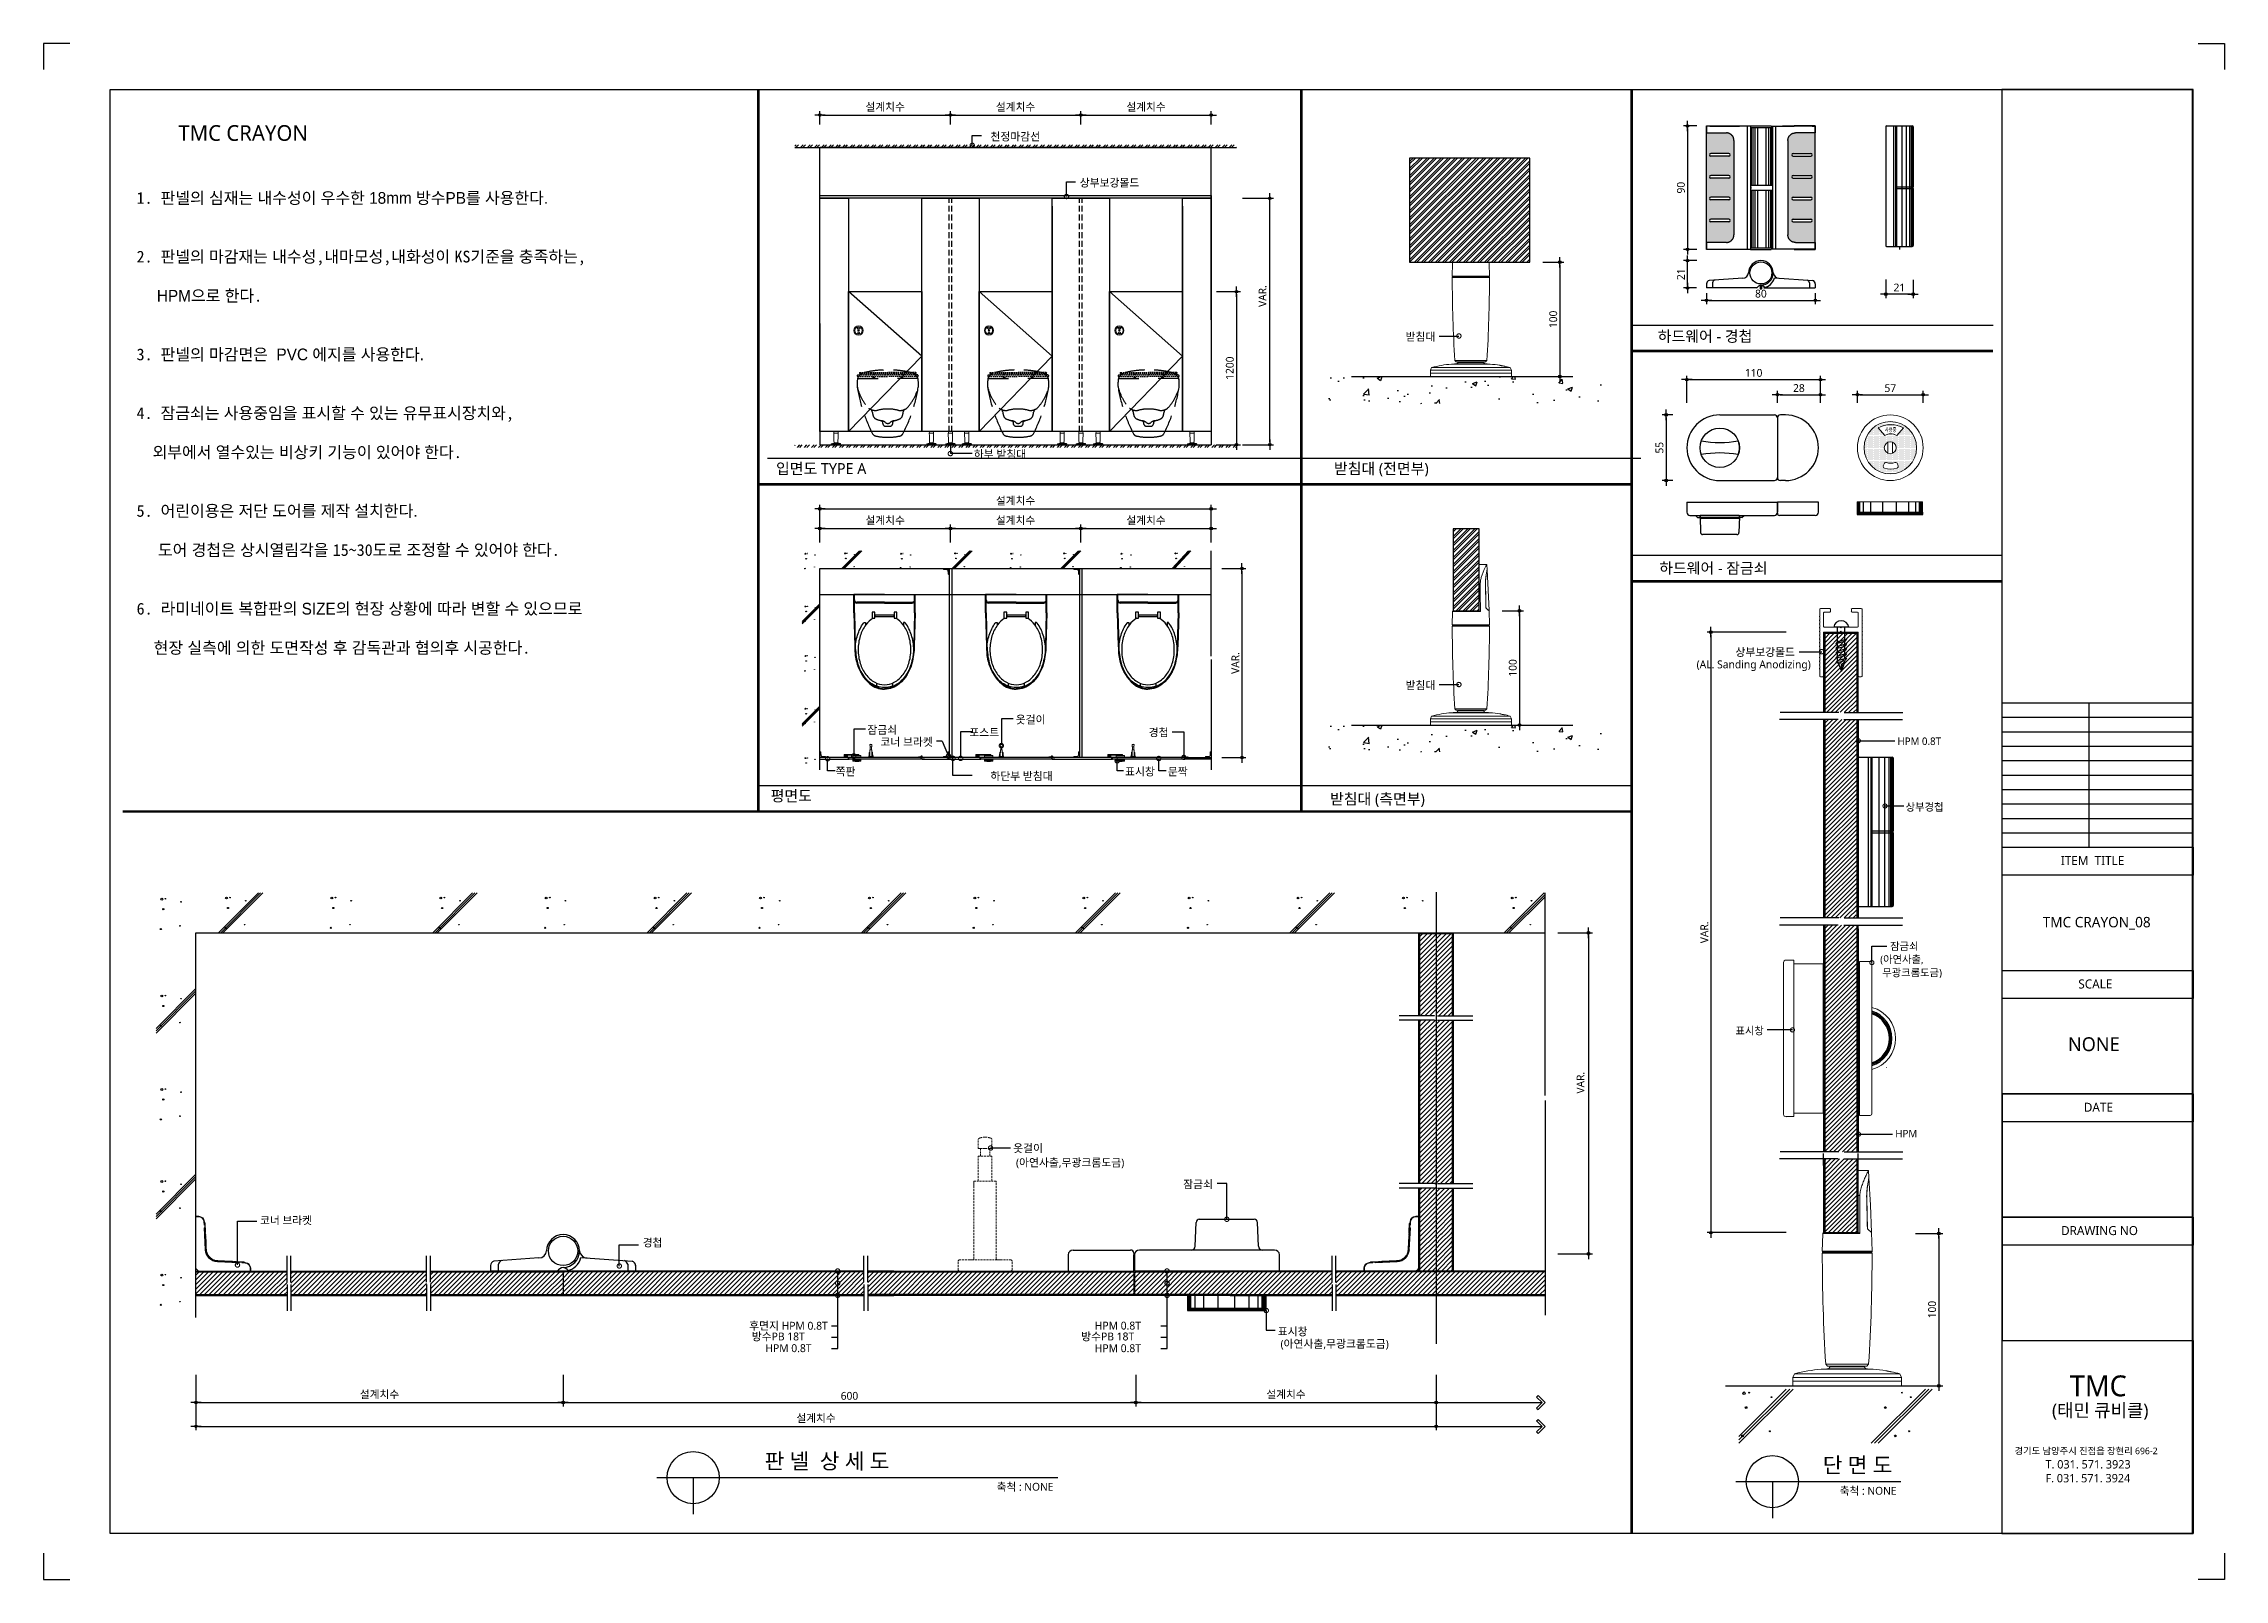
# Model space of a CAD drawing. Extents: x -256 to 8104, y -176 to 5714.
import ezdxf
from ezdxf.enums import TextEntityAlignment as Align

# ---------------------------------------------------------------- set-up
doc = ezdxf.new("R2010")
doc.units = 0
doc.header["$LTSCALE"] = 30
for name, pattern in [('CEN', [62, 60, -1, 0, -1]), ('HIDDEN', [0.375, 0.25, -0.125]), ('HIDDEN2', [4.7625, 3.175, -1.5875])]:
    doc.linetypes.add(name, pattern=pattern)
doc.layers.get('0').update_dxf_attribs({"linetype": 'CONTINUOUS'})
doc.layers.get('DEFPOINTS').update_dxf_attribs({"linetype": 'CONTINUOUS'})
for name, color, linetype in [('02---제품선', 4, 'CONTINUOUS'), ('0_toilet', 6, 'CONTINUOUS'), ('C', 2, 'CONTINUOUS'), ('curior-0Line', 252, 'CONTINUOUS'), ('DIM', 7, 'CONTINUOUS'), ('FIN', 5, 'CONTINUOUS'), ('HAT', 8, 'CONTINUOUS'), ('HID', 9, 'HIDDEN'), ('jac text', 7, 'CONTINUOUS'), ('TIT', 3, 'CONTINUOUS'), ('경첩', 4, 'CONTINUOUS'), ('기타', 1, 'CONTINUOUS'), ('문자', 3, 'CONTINUOUS'), ('부자재', 4, 'CONTINUOUS'), ('상부보강몰드', 4, 'HIDDEN2'), ('옷걸이', 4, 'CONTINUOUS'), ('잠금쇠(회전형)', 4, 'CONTINUOUS'), ('중심선', 1, 'CEN'), ('치수', 1, 'CONTINUOUS'), ('판넬', 2, 'CONTINUOUS'), ('해치', 8, 'CONTINUOUS')]:
    doc.layers.add(name, color=color, linetype=linetype)
doc.styles.add('HDW', font='gulim.ttc')
doc.styles.add('돋움', font='malgun.ttf')
doc.dimstyles.new('10', dxfattribs={"dimscale": 10, "dimtxt": 3, "dimasz": 1, "dimexe": 1.5, "dimexo": 2, "dimgap": 1, "dimtad": 1, "dimdec": 0, "dimlunit": 6, "dimtxsty": '돋움', "dimblk": 'DIMDOT', "dimcen": -1, "dimdle": 1.5, "dimclrt": 3, "dimazin": 3, "dimtfac": 1, "dimtdec": 0, "dimtix": 1, "dimtmove": 2, "dimatfit": 3, "dimldrblk": 'DIMDOT', "dimarcsym": 0})
pattern_1 = [(45, (70838.018, 274.373), (-8.55643, 8.55643), [])]
pattern_2 = [(45, (70030.479, 162.794), (-8.980256, 8.980256), [])]

# ---------------------------------------------------------------- blocks, each defined once
blk = doc.blocks.new('DIMDOT')
at = {"linetype": 'Continuous'}
blk.add_line((-2, 0), (2, 0), dxfattribs=at)
for radius in [0.5, 0.25]:
    blk.add_circle((0, 0), radius, dxfattribs=at)
blk = doc.blocks.new('*D206')
at = {"layer": 'DEFPOINTS', "color": 0}
for p in [(81075.8, 5694), (81575.8, 5750.3), (81575.8, 5694)]:
    blk.add_point(p, dxfattribs=at)
at = {"layer": 'DIM', "color": 0, "lineweight": -2, "ltscale": 10}
for p, q in [((81075.8, 5714), (81075.8, 5765.3)), ((81085.8, 5750.3), (81565.8, 5750.3)), ((81575.8, 5714), (81575.8, 5765.3))]:
    blk.add_line(p, q, dxfattribs=at)
at = {"layer": 'DIM', "color": 0, "lineweight": -2, "xscale": 10, "yscale": 10, "zscale": 10, "rotation": 180}
blk.add_blockref('DIMDOT', (81075.8, 5750.3), dxfattribs=at)
at = {"layer": 'DIM', "color": 0, "lineweight": -2, "xscale": 10, "yscale": 10, "zscale": 10}
blk.add_blockref('DIMDOT', (81575.8, 5750.3), dxfattribs=at)
at = {"layer": 'DIM', "color": 3, "insert": (81325.8, 5779.9), "char_height": 30, "attachment_point": 5, "style": '돋움'}
blk.add_mtext('설계치수', dxfattribs=at)
blk = doc.blocks.new('*D207')
at = {"layer": 'DEFPOINTS', "color": 0}
for p in [(81575.8, 5694), (82075.8, 5750.3), (82075.8, 5694)]:
    blk.add_point(p, dxfattribs=at)
at = {"layer": 'DIM', "color": 0, "lineweight": -2, "ltscale": 10}
for p, q in [((81575.8, 5714), (81575.8, 5765.3)), ((81585.8, 5750.3), (82065.8, 5750.3)), ((82075.8, 5714), (82075.8, 5765.3))]:
    blk.add_line(p, q, dxfattribs=at)
at = {"layer": 'DIM', "color": 0, "lineweight": -2, "xscale": 10, "yscale": 10, "zscale": 10, "rotation": 180}
blk.add_blockref('DIMDOT', (81575.8, 5750.3), dxfattribs=at)
at = {"layer": 'DIM', "color": 0, "lineweight": -2, "xscale": 10, "yscale": 10, "zscale": 10}
blk.add_blockref('DIMDOT', (82075.8, 5750.3), dxfattribs=at)
at = {"layer": 'DIM', "color": 3, "insert": (81825.8, 5779.9), "char_height": 30, "attachment_point": 5, "style": '돋움'}
blk.add_mtext('설계치수', dxfattribs=at)
blk = doc.blocks.new('*D208')
at = {"layer": 'DEFPOINTS', "color": 0}
for p in [(82075.8, 5694), (82575.8, 5750.3), (82575.8, 5694)]:
    blk.add_point(p, dxfattribs=at)
at = {"layer": 'DIM', "color": 0, "lineweight": -2, "ltscale": 10}
for p, q in [((82075.8, 5714), (82075.8, 5765.3)), ((82085.8, 5750.3), (82565.8, 5750.3)), ((82575.8, 5714), (82575.8, 5765.3))]:
    blk.add_line(p, q, dxfattribs=at)
at = {"layer": 'DIM', "color": 0, "lineweight": -2, "xscale": 10, "yscale": 10, "zscale": 10, "rotation": 180}
blk.add_blockref('DIMDOT', (82075.8, 5750.3), dxfattribs=at)
at = {"layer": 'DIM', "color": 0, "lineweight": -2, "xscale": 10, "yscale": 10, "zscale": 10}
blk.add_blockref('DIMDOT', (82575.8, 5750.3), dxfattribs=at)
at = {"layer": 'DIM', "color": 3, "insert": (82325.8, 5779.9), "char_height": 30, "attachment_point": 5, "style": '돋움'}
blk.add_mtext('설계치수', dxfattribs=at)
blk = doc.blocks.new('*D209')
at = {"layer": 'DEFPOINTS', "color": 0}
for p in [(82575.8, 5073.1), (82575.8, 4486.1), (82672.7, 4486.1)]:
    blk.add_point(p, dxfattribs=at)
at = {"layer": 'DIM', "color": 0, "lineweight": -2, "ltscale": 10}
for p, q in [((82595.8, 5073.1), (82687.7, 5073.1)), ((82672.7, 5063.1), (82672.7, 4496.1)), ((82595.8, 4486.1), (82687.7, 4486.1))]:
    blk.add_line(p, q, dxfattribs=at)
at = {"layer": 'DIM', "color": 0, "lineweight": -2, "xscale": 10, "yscale": 10, "zscale": 10}
for p, rotation in [((82672.7, 5073.1), 90), ((82672.7, 4486.1), 270)]:
    blk.add_blockref('DIMDOT', p, dxfattribs=dict(at, rotation=rotation))
at = {"layer": 'DIM', "color": 3, "insert": (82647.1, 4779.6), "char_height": 30, "attachment_point": 5, "rotation": 90, "style": '돋움'}
blk.add_mtext('1200', dxfattribs=at)
blk = doc.blocks.new('*D210')
at = {"layer": 'DEFPOINTS', "color": 0}
for p in [(82596.8, 4011.2), (82596.8, 3286.2), (82693.7, 3286.2)]:
    blk.add_point(p, dxfattribs=at)
at = {"layer": 'DIM', "color": 0, "lineweight": -2, "ltscale": 10}
for p, q in [((82616.8, 4011.2), (82708.7, 4011.2)), ((82693.7, 4001.2), (82693.7, 3296.2)), ((82616.8, 3286.2), (82708.7, 3286.2))]:
    blk.add_line(p, q, dxfattribs=at)
at = {"layer": 'DIM', "color": 0, "lineweight": -2, "xscale": 10, "yscale": 10, "zscale": 10}
for p, rotation in [((82693.7, 4011.2), 90), ((82693.7, 3286.2), 270)]:
    blk.add_blockref('DIMDOT', p, dxfattribs=dict(at, rotation=rotation))
at = {"layer": 'DIM', "color": 3, "insert": (82668.5, 3648.7), "char_height": 30, "attachment_point": 5, "rotation": 90, "style": '돋움'}
blk.add_mtext('VAR.', dxfattribs=at)
blk = doc.blocks.new('_DOTSMALL')
at = {"color": 0, "linetype": 'ByBlock', "const_width": 0.5}
blk.add_lwpolyline([(-0.0625, 0, 1), (0.0625, 0, 1)], format="xyb", close=True, dxfattribs=at)
blk = doc.blocks.new('A$C63EC304E')
at = {"layer": '치수', "color": 1, "xscale": 2.5, "yscale": 2.5, "zscale": 2.5, "rotation": 234.3098741996962}
blk.add_blockref('_DOTSMALL', (0.31, 0.31), dxfattribs=at)
blk = doc.blocks.new('A$C2BC9653E')
at = {"layer": '치수', "xscale": 0.3333333333333333, "yscale": 0.3333333333333333, "zscale": 0.3333333333333333}
blk.add_blockref('A$C63EC304E', (0, 0), dxfattribs=at)
blk = doc.blocks.new('A$C7FC71301')
at = {"layer": '치수', "rotation": 180}
blk.add_blockref('A$C2BC9653E', (0.21, 0.21), dxfattribs=at)
blk = doc.blocks.new('A$C4A20372B')
at = {"layer": '치수'}
blk.add_blockref('A$C7FC71301', (0, 0), dxfattribs=at)
blk = doc.blocks.new('A$C566469F5')
at = {"layer": '치수'}
blk.add_blockref('A$C4A20372B', (0, 0), dxfattribs=at)
blk = doc.blocks.new('A$C7E317CD4')
at = {"layer": '해치', "xscale": 2, "yscale": 2, "zscale": 2}
blk.add_blockref('A$C566469F5', (0, 0), dxfattribs=at)
blk = doc.blocks.new('A$C601D7F27')
at = {"layer": '치수'}
blk.add_blockref('A$C7E317CD4', (0, 0), dxfattribs=at)
blk = doc.blocks.new('A$C38802C08')
at = {"layer": '치수'}
blk.add_blockref('A$C601D7F27', (0, 0), dxfattribs=at)
blk = doc.blocks.new('*D211')
at = {"layer": 'DEFPOINTS', "color": 0}
for p in [(82575.8, 4164.8), (82075.8, 4091.6), (82575.8, 4091.6)]:
    blk.add_point(p, dxfattribs=at)
at = {"layer": 'DIM', "color": 0, "lineweight": -2, "ltscale": 10}
for p, q in [((82075.8, 4111.6), (82075.8, 4179.8)), ((82085.8, 4164.8), (82565.8, 4164.8)), ((82575.8, 4111.6), (82575.8, 4179.8))]:
    blk.add_line(p, q, dxfattribs=at)
at = {"layer": 'DIM', "color": 0, "lineweight": -2, "xscale": 10, "yscale": 10, "zscale": 10, "rotation": 180}
blk.add_blockref('DIMDOT', (82075.8, 4164.8), dxfattribs=at)
at = {"layer": 'DIM', "color": 0, "lineweight": -2, "xscale": 10, "yscale": 10, "zscale": 10}
blk.add_blockref('DIMDOT', (82575.8, 4164.8), dxfattribs=at)
at = {"layer": 'DIM', "color": 3, "insert": (82325.8, 4194.4), "char_height": 30, "attachment_point": 5, "style": '돋움'}
blk.add_mtext('설계치수', dxfattribs=at)
blk = doc.blocks.new('*D212')
at = {"layer": 'DEFPOINTS', "color": 0}
for p in [(82575.8, 4240.1), (81075.8, 4091.6), (82575.8, 4091.6)]:
    blk.add_point(p, dxfattribs=at)
at = {"layer": 'DIM', "color": 0, "lineweight": -2, "ltscale": 10}
for p, q in [((81075.8, 4111.6), (81075.8, 4255.1)), ((81085.8, 4240.1), (82565.8, 4240.1)), ((82575.8, 4111.6), (82575.8, 4255.1))]:
    blk.add_line(p, q, dxfattribs=at)
at = {"layer": 'DIM', "color": 0, "lineweight": -2, "xscale": 10, "yscale": 10, "zscale": 10, "rotation": 180}
blk.add_blockref('DIMDOT', (81075.8, 4240.1), dxfattribs=at)
at = {"layer": 'DIM', "color": 0, "lineweight": -2, "xscale": 10, "yscale": 10, "zscale": 10}
blk.add_blockref('DIMDOT', (82575.8, 4240.1), dxfattribs=at)
at = {"layer": 'DIM', "color": 3, "insert": (81825.8, 4269.8), "char_height": 30, "attachment_point": 5, "style": '돋움'}
blk.add_mtext('설계치수', dxfattribs=at)
blk = doc.blocks.new('*D213')
at = {"layer": 'DEFPOINTS', "color": 0}
for p in [(82075.8, 4164.8), (81575.8, 4091.6), (82075.8, 4091.6)]:
    blk.add_point(p, dxfattribs=at)
at = {"layer": 'DIM', "color": 0, "lineweight": -2, "ltscale": 10}
for p, q in [((81575.8, 4111.6), (81575.8, 4179.8)), ((81585.8, 4164.8), (82065.8, 4164.8)), ((82075.8, 4111.6), (82075.8, 4179.8))]:
    blk.add_line(p, q, dxfattribs=at)
at = {"layer": 'DIM', "color": 0, "lineweight": -2, "xscale": 10, "yscale": 10, "zscale": 10, "rotation": 180}
blk.add_blockref('DIMDOT', (81575.8, 4164.8), dxfattribs=at)
at = {"layer": 'DIM', "color": 0, "lineweight": -2, "xscale": 10, "yscale": 10, "zscale": 10}
blk.add_blockref('DIMDOT', (82075.8, 4164.8), dxfattribs=at)
at = {"layer": 'DIM', "color": 3, "insert": (81825.8, 4194.4), "char_height": 30, "attachment_point": 5, "style": '돋움'}
blk.add_mtext('설계치수', dxfattribs=at)
blk = doc.blocks.new('*D214')
at = {"layer": 'DEFPOINTS', "color": 0}
for p in [(81575.8, 4164.8), (81075.8, 4091.6), (81575.8, 4091.6)]:
    blk.add_point(p, dxfattribs=at)
at = {"layer": 'DIM', "color": 0, "lineweight": -2, "ltscale": 10}
for p, q in [((81075.8, 4111.6), (81075.8, 4179.8)), ((81085.8, 4164.8), (81565.8, 4164.8)), ((81575.8, 4111.6), (81575.8, 4179.8))]:
    blk.add_line(p, q, dxfattribs=at)
at = {"layer": 'DIM', "color": 0, "lineweight": -2, "xscale": 10, "yscale": 10, "zscale": 10, "rotation": 180}
blk.add_blockref('DIMDOT', (81075.8, 4164.8), dxfattribs=at)
at = {"layer": 'DIM', "color": 0, "lineweight": -2, "xscale": 10, "yscale": 10, "zscale": 10}
blk.add_blockref('DIMDOT', (81575.8, 4164.8), dxfattribs=at)
at = {"layer": 'DIM', "color": 3, "insert": (81325.8, 4194.4), "char_height": 30, "attachment_point": 5, "style": '돋움'}
blk.add_mtext('설계치수', dxfattribs=at)
blk = doc.blocks.new('*D215')
at = {"layer": 'DEFPOINTS', "color": 0}
for p in [(84911.2, 4735.7), (84399.2, 4627), (84911.2, 4627)]:
    blk.add_point(p, dxfattribs=at)
at = {"layer": 'DIM', "color": 0, "lineweight": -2, "ltscale": 10}
for p, q in [((84399.2, 4647), (84399.2, 4750.7)), ((84409.2, 4735.7), (84901.2, 4735.7)), ((84911.2, 4647), (84911.2, 4750.7))]:
    blk.add_line(p, q, dxfattribs=at)
at = {"layer": 'DIM', "color": 0, "lineweight": -2, "xscale": 10, "yscale": 10, "zscale": 10, "rotation": 180}
blk.add_blockref('DIMDOT', (84399.2, 4735.7), dxfattribs=at)
at = {"layer": 'DIM', "color": 0, "lineweight": -2, "xscale": 10, "yscale": 10, "zscale": 10}
blk.add_blockref('DIMDOT', (84911.2, 4735.7), dxfattribs=at)
at = {"layer": 'DIM', "color": 3, "insert": (84655.2, 4761.3), "char_height": 30, "attachment_point": 5, "style": '돋움'}
blk.add_mtext('110', dxfattribs=at)
blk = doc.blocks.new('*D216')
at = {"layer": 'DEFPOINTS', "color": 0}
for p in [(84746.2, 4627), (84911.2, 4677.7), (84911.2, 4627)]:
    blk.add_point(p, dxfattribs=at)
at = {"layer": 'DIM', "color": 0, "lineweight": -2, "ltscale": 10}
for p, q in [((84746.2, 4647), (84746.2, 4692.7)), ((84911.2, 4647), (84911.2, 4692.7)), ((84756.2, 4677.7), (84901.2, 4677.7))]:
    blk.add_line(p, q, dxfattribs=at)
at = {"layer": 'DIM', "color": 0, "lineweight": -2, "xscale": 10, "yscale": 10, "zscale": 10, "rotation": 180}
blk.add_blockref('DIMDOT', (84746.2, 4677.7), dxfattribs=at)
at = {"layer": 'DIM', "color": 0, "lineweight": -2, "xscale": 10, "yscale": 10, "zscale": 10}
blk.add_blockref('DIMDOT', (84911.2, 4677.7), dxfattribs=at)
at = {"layer": 'DIM', "color": 3, "insert": (84828.7, 4703.2), "char_height": 30, "attachment_point": 5, "style": '돋움'}
blk.add_mtext('28', dxfattribs=at)
blk = doc.blocks.new('*D217')
at = {"layer": 'DEFPOINTS', "color": 0}
for p in [(85053, 4627), (85305, 4677.7), (85305, 4627)]:
    blk.add_point(p, dxfattribs=at)
at = {"layer": 'DIM', "color": 0, "lineweight": -2, "ltscale": 10}
for p, q in [((85053, 4647), (85053, 4692.7)), ((85305, 4647), (85305, 4692.7)), ((85063, 4677.7), (85295, 4677.7))]:
    blk.add_line(p, q, dxfattribs=at)
at = {"layer": 'DIM', "color": 0, "lineweight": -2, "xscale": 10, "yscale": 10, "zscale": 10, "rotation": 180}
blk.add_blockref('DIMDOT', (85053, 4677.7), dxfattribs=at)
at = {"layer": 'DIM', "color": 0, "lineweight": -2, "xscale": 10, "yscale": 10, "zscale": 10}
blk.add_blockref('DIMDOT', (85305, 4677.7), dxfattribs=at)
at = {"layer": 'DIM', "color": 3, "insert": (85179, 4703), "char_height": 30, "attachment_point": 5, "style": '돋움'}
blk.add_mtext('57', dxfattribs=at)
blk = doc.blocks.new('*D218')
at = {"layer": 'DEFPOINTS', "color": 0}
for p in [(84456.9, 5708.4), (84401.9, 5235.3), (84456.9, 5235.3)]:
    blk.add_point(p, dxfattribs=at)
at = {"layer": 'DIM', "color": 0, "lineweight": -2, "ltscale": 10}
for p, q in [((84436.9, 5708.4), (84386.9, 5708.4)), ((84401.9, 5698.4), (84401.9, 5245.3)), ((84436.9, 5235.3), (84386.9, 5235.3))]:
    blk.add_line(p, q, dxfattribs=at)
at = {"layer": 'DIM', "color": 0, "lineweight": -2, "xscale": 10, "yscale": 10, "zscale": 10}
for p, rotation in [((84401.9, 5708.4), 90), ((84401.9, 5235.3), 270)]:
    blk.add_blockref('DIMDOT', p, dxfattribs=dict(at, rotation=rotation))
at = {"layer": 'DIM', "color": 3, "insert": (84376.4, 5471.8), "char_height": 30, "attachment_point": 5, "rotation": 90, "style": '돋움'}
blk.add_mtext('90', dxfattribs=at)
blk = doc.blocks.new('*D219')
at = {"layer": 'DEFPOINTS', "color": 0}
for p in [(84474.5, 5087.1), (84891.6, 5087.1), (84891.6, 5039.7)]:
    blk.add_point(p, dxfattribs=at)
at = {"layer": 'DIM', "color": 0, "lineweight": -2, "ltscale": 10}
for p, q in [((84474.5, 5067.1), (84474.5, 5024.7)), ((84484.5, 5039.7), (84881.6, 5039.7)), ((84891.6, 5067.1), (84891.6, 5024.7))]:
    blk.add_line(p, q, dxfattribs=at)
at = {"layer": 'DIM', "color": 0, "lineweight": -2, "xscale": 10, "yscale": 10, "zscale": 10, "rotation": 180}
blk.add_blockref('DIMDOT', (84474.5, 5039.7), dxfattribs=at)
at = {"layer": 'DIM', "color": 0, "lineweight": -2, "xscale": 10, "yscale": 10, "zscale": 10}
blk.add_blockref('DIMDOT', (84891.6, 5039.7), dxfattribs=at)
at = {"layer": 'DIM', "color": 3, "insert": (84683, 5065.2), "char_height": 30, "attachment_point": 5, "style": '돋움'}
blk.add_mtext('80', dxfattribs=at)
blk = doc.blocks.new('*D220')
at = {"layer": 'DEFPOINTS', "color": 0}
for p in [(84401.9, 5192.1), (84456.9, 5192.1), (84456.2, 5087.1)]:
    blk.add_point(p, dxfattribs=at)
at = {"layer": 'DIM', "color": 0, "lineweight": -2, "ltscale": 10}
for p, q in [((84436.9, 5192.1), (84386.9, 5192.1)), ((84401.9, 5097.1), (84401.9, 5182.1)), ((84436.2, 5087.1), (84386.9, 5087.1))]:
    blk.add_line(p, q, dxfattribs=at)
at = {"layer": 'DIM', "color": 0, "lineweight": -2, "xscale": 10, "yscale": 10, "zscale": 10}
for p, rotation in [((84401.9, 5192.1), 90), ((84401.9, 5087.1), 270)]:
    blk.add_blockref('DIMDOT', p, dxfattribs=dict(at, rotation=rotation))
at = {"layer": 'DIM', "color": 3, "insert": (84376.5, 5139.6), "char_height": 30, "attachment_point": 5, "rotation": 90, "style": '돋움'}
blk.add_mtext('21', dxfattribs=at)
blk = doc.blocks.new('*D221')
at = {"layer": 'DEFPOINTS', "color": 0}
for p in [(85161.4, 5139.2), (85266.4, 5138.5), (85161.4, 5063.6)]:
    blk.add_point(p, dxfattribs=at)
at = {"layer": 'DIM', "color": 0, "lineweight": -2, "ltscale": 10}
for p, q in [((85161.4, 5119.2), (85161.4, 5048.6)), ((85266.4, 5118.5), (85266.4, 5048.6)), ((85256.4, 5063.6), (85171.4, 5063.6))]:
    blk.add_line(p, q, dxfattribs=at)
at = {"layer": 'DIM', "color": 0, "lineweight": -2, "xscale": 10, "yscale": 10, "zscale": 10, "rotation": 180}
blk.add_blockref('DIMDOT', (85161.4, 5063.6), dxfattribs=at)
at = {"layer": 'DIM', "color": 0, "lineweight": -2, "xscale": 10, "yscale": 10, "zscale": 10}
blk.add_blockref('DIMDOT', (85266.4, 5063.6), dxfattribs=at)
at = {"layer": 'DIM', "color": 3, "insert": (85213.9, 5088.9), "char_height": 30, "attachment_point": 5, "style": '돋움'}
blk.add_mtext('21', dxfattribs=at)
blk = doc.blocks.new('A$C10E41893')
at = {"layer": '부자재'}
for p, q in [((6, 0), (6, 196)), ((123, 196), (6, 196)), ((123, 192), (6, 192)), ((55, 0), (55, 177)), ((61, 0), (61, 177)), ((6, 0), (6, -196)), ((55, 0), (55, -177)), ((61, 0), (61, -177)), ((123, -192), (6, -192)), ((123, -196), (6, -196))]:
    blk.add_line(p, q, dxfattribs=at)
for points in [[(123, 196, -0.012538), (123, 196), (335, 190, -0.055395), (445, 175, -0.154276), (577, 93, -0.179504), (612, 0, -0.179504)], [(123, 192, -0.012538), (123, 192), (335, 187, -0.055395), (444, 172, -0.154276), (574, 91, -0.179504), (608, 0, -0.179504)], [(157, -72, 0.089162), (200, -119, 0.085733), (270, -155, 0.075373), (359, -168, 0.075373), (447, -155, 0.085733), (517, -119, 0.106084), (567, -62, 0.126931), (583, 0, 0.126931), (567, 62, 0.106084), (517, 119, 0.085733), (447, 155, 0.075373), (359, 168, 0.075373), (270, 155, 0.085733), (200, 119, 0.089162), (157, 72)], [(572, 51), (589, 51), (589, 60, 0.021185), (583, 71, 0.106084), (528, 134, 0.085733), (453, 172, 0.075373), (359, 187, 0.075373), (265, 172, 0.085733), (189, 134, 0.007337), (184, 130), (184, 122), (205, 122)], [(123, -196, 0.012538), (123, -196), (335, -190, 0.055395), (445, -175, 0.154276), (577, -93, 0.179504), (612, 0, 0.179504)], [(123, -192, 0.012538), (123, -192), (335, -187, 0.055395), (444, -172, 0.154276), (574, -91, 0.179504), (608, 0, 0.179504)], [(589, -51, 0.090214), (598, 0, 0.090214), (589, 51, 0.106084)], [(572, -51), (589, -51), (589, -60, -0.021185), (583, -71, -0.106084), (528, -134, -0.085733), (453, -172, -0.075373), (359, -187, -0.075373), (265, -172, -0.085733), (189, -134, -0.007337), (184, -130), (184, -122), (205, -122)]]:
    blk.add_lwpolyline(points, format="xyb", dxfattribs=at)
blk.add_lwpolyline([(138, -61), (119, -61), (119, -79), (157, -79), (157, -61), (138, -61), (147, -61), (147, 61), (138, 61), (157, 61), (157, 79), (119, 79), (119, 61), (138, 61), (138, -61), (119, -61)], dxfattribs=at)
for centre, start, end in [((40, 177), 0, 90), ((46, 177), 0, 90), ((40, -177), 270, 0), ((46, -177), 270, 0)]:
    blk.add_arc(centre, 15, start, end, dxfattribs=at)
blk = doc.blocks.new('A$C460A2A32')
at = {"color": 0}
for p, q in [((3, 20), (0, 16)), ((3, 20), (9, 20)), ((4, 10), (162, 10)), ((9, 20), (162, 20)), ((13, 32), (11, 30)), ((13, 32), (162, 32)), ((13, 27), (162, 27)), ((312, 32), (162, 32)), ((312, 27), (162, 27)), ((316, 20), (162, 20)), ((321, 10), (162, 10)), ((312, 32), (313, 30)), ((322, 20), (316, 20)), ((322, 20), (324, 16))]:
    blk.add_line(p, q, dxfattribs=at)
for centre, radius, start, end in [((4, 14), 4, 150.0107, 270), ((13, 29), 2, 135, 270), ((109, 28), 26, 182.6717, 198.4118), ((109, 10), 26, 180, 202.6199), ((107, 28), 23, 183.0205, 200.9186), ((107, 10), 23, 180, 205.7715), ((69, 10), 23, 334.2285, 0), ((69, 28), 23, 339.0814, 356.9795), ((67, 10), 26, 337.3801, 0), ((67, 28), 26, 341.5882, 357.3283), ((257, 10), 26, 180, 202.6199), ((257, 28), 26, 182.6717, 198.4118), ((256, 28), 23, 183.0205, 200.9186), ((256, 10), 23, 180, 205.7715), ((217, 10), 23, 334.2285, 0), ((217, 28), 23, 339.0814, 356.9795), ((216, 28), 26, 341.5882, 357.3283), ((216, 10), 26, 337.3801, 0), ((312, 29), 2, 270, 45), ((321, 14), 4, 270, 29.9893)]:
    blk.add_arc(centre, radius, start, end, dxfattribs=at)
blk = doc.blocks.new('*D222')
at = {"layer": 'DEFPOINTS', "color": 0}
for p in [(84364.9, 4600.5), (84319.3, 4348.5), (84364.9, 4348.5)]:
    blk.add_point(p, dxfattribs=at)
at = {"layer": 'DIM', "color": 0, "lineweight": -2, "ltscale": 10}
for p, q in [((84344.9, 4600.5), (84304.3, 4600.5)), ((84319.3, 4590.5), (84319.3, 4358.5)), ((84344.9, 4348.5), (84304.3, 4348.5))]:
    blk.add_line(p, q, dxfattribs=at)
at = {"layer": 'DIM', "color": 0, "lineweight": -2, "xscale": 10, "yscale": 10, "zscale": 10}
for p, rotation in [((84319.3, 4600.5), 90), ((84319.3, 4348.5), 270)]:
    blk.add_blockref('DIMDOT', p, dxfattribs=dict(at, rotation=rotation))
at = {"layer": 'DIM', "color": 3, "insert": (84294, 4474.5), "char_height": 30, "attachment_point": 5, "rotation": 90, "style": '돋움'}
blk.add_mtext('55', dxfattribs=at)
blk = doc.blocks.new('*D223')
at = {"layer": 'DEFPOINTS', "color": 0}
for p in [(84800.2, 3767.4), (84491.5, 1464.2), (84800.2, 1464.2)]:
    blk.add_point(p, dxfattribs=at)
at = {"layer": 'DIM', "color": 0, "lineweight": -2, "ltscale": 10}
for p, q in [((84780.2, 3767.4), (84476.5, 3767.4)), ((84491.5, 3757.4), (84491.5, 1474.2)), ((84780.2, 1464.2), (84476.5, 1464.2))]:
    blk.add_line(p, q, dxfattribs=at)
at = {"layer": 'DIM', "color": 0, "lineweight": -2, "xscale": 10, "yscale": 10, "zscale": 10}
for p, rotation in [((84491.5, 3767.4), 90), ((84491.5, 1464.2), 270)]:
    blk.add_blockref('DIMDOT', p, dxfattribs=dict(at, rotation=rotation))
at = {"layer": 'DIM', "color": 3, "insert": (84466.2, 2615.8), "char_height": 30, "attachment_point": 5, "rotation": 90, "style": '돋움'}
blk.add_mtext('VAR.', dxfattribs=at)
blk = doc.blocks.new('A$C13EB2441')
for p, q in [((0.84, 7.37), (0.84, 14.11)), ((0.84, 6.74), (0.84, 0))]:
    blk.add_line(p, q)
blk = doc.blocks.new('*D224')
at = {"layer": 'DEFPOINTS', "color": 0}
for p in [(85255.9, 1461.2), (85265.1, 876.9), (85364.9, 876.9)]:
    blk.add_point(p, dxfattribs=at)
at = {"layer": 'DIM', "color": 0, "lineweight": -2, "ltscale": 10}
for p, q in [((85275.9, 1461.2), (85379.9, 1461.2)), ((85364.9, 1451.2), (85364.9, 886.9)), ((85285.1, 876.9), (85379.9, 876.9))]:
    blk.add_line(p, q, dxfattribs=at)
at = {"layer": 'DIM', "color": 0, "lineweight": -2, "xscale": 10, "yscale": 10, "zscale": 10}
for p, rotation in [((85364.9, 1461.2), 90), ((85364.9, 876.9), 270)]:
    blk.add_blockref('DIMDOT', p, dxfattribs=dict(at, rotation=rotation))
at = {"layer": 'DIM', "color": 3, "insert": (85339.3, 1169.1), "char_height": 30, "attachment_point": 5, "rotation": 90, "style": '돋움'}
blk.add_mtext('100', dxfattribs=at)
blk = doc.blocks.new('*D225')
at = {"layer": 'DEFPOINTS', "color": 0}
for p in [(83671.3, 3849.1), (83614.6, 3410.9), (83757.5, 3410.9)]:
    blk.add_point(p, dxfattribs=at)
at = {"layer": 'DIM', "color": 0, "lineweight": -2, "ltscale": 10}
for p, q in [((83691.3, 3849.1), (83772.5, 3849.1)), ((83757.5, 3839.1), (83757.5, 3420.9)), ((83634.6, 3410.9), (83772.5, 3410.9))]:
    blk.add_line(p, q, dxfattribs=at)
at = {"layer": 'DIM', "color": 0, "lineweight": -2, "xscale": 10, "yscale": 10, "zscale": 10}
for p, rotation in [((83757.5, 3849.1), 90), ((83757.5, 3410.9), 270)]:
    blk.add_blockref('DIMDOT', p, dxfattribs=dict(at, rotation=rotation))
at = {"layer": 'DIM', "color": 3, "insert": (83731.9, 3630), "char_height": 30, "attachment_point": 5, "rotation": 90, "style": '돋움'}
blk.add_mtext('100', dxfattribs=at)
blk = doc.blocks.new('*D226')
at = {"layer": 'DEFPOINTS', "color": 0}
for p in [(82675.2, 5431.1), (82800.1, 5431.1), (82675.2, 4486.1)]:
    blk.add_point(p, dxfattribs=at)
at = {"layer": 'DIM', "color": 0, "lineweight": -2, "ltscale": 10}
for p, q in [((82695.2, 5431.1), (82815.1, 5431.1)), ((82800.1, 4496.1), (82800.1, 5421.1)), ((82695.2, 4486.1), (82815.1, 4486.1))]:
    blk.add_line(p, q, dxfattribs=at)
at = {"layer": 'DIM', "color": 0, "lineweight": -2, "xscale": 10, "yscale": 10, "zscale": 10}
for p, rotation in [((82800.1, 5431.1), 90), ((82800.1, 4486.1), 270)]:
    blk.add_blockref('DIMDOT', p, dxfattribs=dict(at, rotation=rotation))
at = {"layer": 'DIM', "color": 3, "insert": (82772.8, 5056), "char_height": 30, "attachment_point": 5, "rotation": 90, "style": '돋움'}
blk.add_mtext('VAR.', dxfattribs=at)
blk = doc.blocks.new('*D227')
at = {"layer": 'DEFPOINTS', "color": 0}
for p in [(83826.4, 5185.8), (83769.7, 4747.6), (83912.6, 4747.6)]:
    blk.add_point(p, dxfattribs=at)
at = {"layer": 'DIM', "color": 0, "lineweight": -2, "ltscale": 10}
for p, q in [((83846.4, 5185.8), (83927.6, 5185.8)), ((83912.6, 5175.8), (83912.6, 4757.6)), ((83789.7, 4747.6), (83927.6, 4747.6))]:
    blk.add_line(p, q, dxfattribs=at)
at = {"layer": 'DIM', "color": 0, "lineweight": -2, "xscale": 10, "yscale": 10, "zscale": 10}
for p, rotation in [((83912.6, 5185.8), 90), ((83912.6, 4747.6), 270)]:
    blk.add_blockref('DIMDOT', p, dxfattribs=dict(at, rotation=rotation))
at = {"layer": 'DIM', "color": 3, "insert": (83887, 4966.7), "char_height": 30, "attachment_point": 5, "rotation": 90, "style": '돋움'}
blk.add_mtext('100', dxfattribs=at)
blk = doc.blocks.new('*D228')
at = {"layer": 'DEFPOINTS', "color": 0}
for p in [(78683.9, 938.3), (80091, 938.3), (80091, 812.6)]:
    blk.add_point(p, dxfattribs=at)
at = {"layer": 'DIM', "color": 0, "lineweight": -2, "ltscale": 10}
for p, q in [((78683.9, 918.3), (78683.9, 797.6)), ((80091, 918.3), (80091, 797.6)), ((78693.9, 812.6), (80081, 812.6))]:
    blk.add_line(p, q, dxfattribs=at)
at = {"layer": 'DIM', "color": 0, "lineweight": -2, "xscale": 10, "yscale": 10, "zscale": 10, "rotation": 180}
blk.add_blockref('DIMDOT', (78683.9, 812.6), dxfattribs=at)
at = {"layer": 'DIM', "color": 0, "lineweight": -2, "xscale": 10, "yscale": 10, "zscale": 10}
blk.add_blockref('DIMDOT', (80091, 812.6), dxfattribs=at)
at = {"layer": 'DIM', "color": 3, "insert": (79387.4, 842.3), "char_height": 30, "attachment_point": 5, "style": '돋움'}
blk.add_mtext('설계치수', dxfattribs=at)
blk = doc.blocks.new('*D229')
at = {"layer": 'DEFPOINTS', "color": 0}
for p in [(78683.9, 938.3), (83437.8, 938.3), (83437.8, 721.1)]:
    blk.add_point(p, dxfattribs=at)
at = {"layer": 'DIM', "color": 0, "lineweight": -2, "ltscale": 10}
for p, q in [((78683.9, 918.3), (78683.9, 706.1)), ((83437.8, 918.3), (83437.8, 706.1)), ((78693.9, 721.1), (83427.8, 721.1))]:
    blk.add_line(p, q, dxfattribs=at)
at = {"layer": 'DIM', "color": 0, "lineweight": -2, "xscale": 10, "yscale": 10, "zscale": 10, "rotation": 180}
blk.add_blockref('DIMDOT', (78683.9, 721.1), dxfattribs=at)
at = {"layer": 'DIM', "color": 0, "lineweight": -2, "xscale": 10, "yscale": 10, "zscale": 10}
blk.add_blockref('DIMDOT', (83437.8, 721.1), dxfattribs=at)
at = {"layer": 'DIM', "color": 3, "insert": (81060.8, 750.8), "char_height": 30, "attachment_point": 5, "style": '돋움'}
blk.add_mtext('설계치수', dxfattribs=at)
blk = doc.blocks.new('*D230')
at = {"layer": 'DEFPOINTS', "color": 0}
for p in [(82286.9, 938.3), (83437.8, 938.3), (83437.8, 812.6)]:
    blk.add_point(p, dxfattribs=at)
at = {"layer": 'DIM', "color": 0, "lineweight": -2, "ltscale": 10}
for p, q in [((82286.9, 918.3), (82286.9, 797.6)), ((83437.8, 918.3), (83437.8, 797.6)), ((82296.9, 812.6), (83427.8, 812.6))]:
    blk.add_line(p, q, dxfattribs=at)
at = {"layer": 'DIM', "color": 0, "lineweight": -2, "xscale": 10, "yscale": 10, "zscale": 10, "rotation": 180}
blk.add_blockref('DIMDOT', (82286.9, 812.6), dxfattribs=at)
at = {"layer": 'DIM', "color": 0, "lineweight": -2, "xscale": 10, "yscale": 10, "zscale": 10}
blk.add_blockref('DIMDOT', (83437.8, 812.6), dxfattribs=at)
at = {"layer": 'DIM', "color": 3, "insert": (82862.4, 842.3), "char_height": 30, "attachment_point": 5, "style": '돋움'}
blk.add_mtext('설계치수', dxfattribs=at)
blk = doc.blocks.new('*D231')
at = {"layer": 'DEFPOINTS', "color": 0}
for p in [(80091, 938.3), (82286.9, 938.3), (82286.9, 812.6)]:
    blk.add_point(p, dxfattribs=at)
at = {"layer": 'DIM', "color": 0, "lineweight": -2, "ltscale": 10}
for p, q in [((80091, 918.3), (80091, 797.6)), ((82286.9, 918.3), (82286.9, 797.6)), ((80101, 812.6), (82276.9, 812.6))]:
    blk.add_line(p, q, dxfattribs=at)
at = {"layer": 'DIM', "color": 0, "lineweight": -2, "xscale": 10, "yscale": 10, "zscale": 10, "rotation": 180}
blk.add_blockref('DIMDOT', (80091, 812.6), dxfattribs=at)
at = {"layer": 'DIM', "color": 0, "lineweight": -2, "xscale": 10, "yscale": 10, "zscale": 10}
blk.add_blockref('DIMDOT', (82286.9, 812.6), dxfattribs=at)
at = {"layer": 'DIM', "color": 3, "insert": (81189, 838.1), "char_height": 30, "attachment_point": 5, "style": '돋움'}
blk.add_mtext('600', dxfattribs=at)
blk = doc.blocks.new('A$C06B31977')
for p, q in [((1.26, 11.06), (1.26, 21.17)), ((1.26, 10.11), (1.26, 0))]:
    blk.add_line(p, q)
blk = doc.blocks.new('*D232')
at = {"layer": 'DEFPOINTS', "color": 0}
for p in [(83884.6, 2614), (83884.6, 1382.6), (84022.4, 1382.6)]:
    blk.add_point(p, dxfattribs=at)
at = {"layer": 'DIM', "color": 0, "lineweight": -2, "ltscale": 10}
for p, q in [((83904.6, 2614), (84037.4, 2614)), ((84022.4, 2604), (84022.4, 1392.6)), ((83904.6, 1382.6), (84037.4, 1382.6))]:
    blk.add_line(p, q, dxfattribs=at)
at = {"layer": 'DIM', "color": 0, "lineweight": -2, "xscale": 10, "yscale": 10, "zscale": 10}
for p, rotation in [((84022.4, 2614), 90), ((84022.4, 1382.6), 270)]:
    blk.add_blockref('DIMDOT', p, dxfattribs=dict(at, rotation=rotation))
at = {"layer": 'DIM', "color": 3, "insert": (83991.7, 2039.2), "char_height": 30, "attachment_point": 5, "rotation": 90, "style": '돋움'}
blk.add_mtext('VAR.', dxfattribs=at)
blk = doc.blocks.new('CRAYON_08', base_point=(78355.6, 310.1))
at = {"layer": 'HAT'}
h = blk.add_hatch(dxfattribs=at)
h.set_pattern_fill('ANSI32', color=256, scale=2, style=0)
h.set_pattern_definition([(45, (69739.715, -7.093), (-13.470384, 13.470384), []), (45, (69748.695, -7.093), (-13.470384, 13.470384), [])])
h.paths.add_polyline_path([(80979.1, 5635.9), (82672.7, 5635.9), (82672.7, 5625.9), (80979.1, 5625.9)])
h = blk.add_hatch(dxfattribs=at)
h.set_pattern_fill('ANSI32', color=256, scale=2, style=0)
h.set_pattern_definition([(45, (70034.084, 134.384), (-13.470384, 13.470384), []), (45, (70043.064, 134.384), (-13.470384, 13.470384), [])])
h.paths.add_polyline_path([(83637, 5185.8), (83797, 5185.8), (83797, 5585.1), (83336.2, 5585.1), (83336.2, 5185.8)])
h = blk.add_hatch(dxfattribs=at)
h.set_pattern_fill('ANSI32', color=256, scale=2, style=0)
h.set_pattern_definition([(45, (69739.715, 174.887), (-13.470384, 13.470384), []), (45, (69748.695, 174.887), (-13.470384, 13.470384), [])])
h.paths.add_polyline_path([(80979.1, 4475.6), (82672.7, 4475.6), (82672.7, 4485.6), (80979.1, 4485.6)])
h = blk.add_hatch(dxfattribs=at)
h.set_pattern_fill('ANSI32', color=256, scale=2, style=0)
h.set_pattern_definition([(45, (70056.944, 34.199), (-13.470384, 13.470384), []), (45, (70065.925, 34.199), (-13.470384, 13.470384), [])])
h.paths.add_polyline_path([(83503.4, 3849), (83602.9, 3849), (83602.9, 4163.4), (83503.4, 4163.4)])
at = {"layer": 'HAT', "transparency": 33554687}
h = blk.add_hatch(dxfattribs=at)
h.set_pattern_fill('ANSI31', color=256, scale=3.811219)
h.set_pattern_definition(pattern_1)
h.paths.add_polyline_path([(84981.5, 3459.7), (85002.6, 3459.7), (85051.6, 3459.7), (85051.6, 3762.7), (84927.7, 3762.7), (84927.7, 3459.7)])
at = {"layer": 'HAT'}
h = blk.add_hatch(dxfattribs=at)
h.set_pattern_fill('ANSI31', color=256, scale=3.811219, style=0)
h.set_pattern_definition(pattern_1)
edge = h.paths.add_edge_path()
edge.add_line((85051.6, 3385.6), (84995, 3385.6))
edge.add_arc((84993, 3385.6), 1.99, -54.30987, 0, ccw=False)
edge.add_arc((84993, 3385.6), 1.99, 125.69013, 305.69013, ccw=False)
edge.add_arc((84993, 3385.6), 1.99, 0, 125.69013, ccw=False)
edge.add_line((84995, 3385.6), (85051.6, 3385.6))
edge.add_line((85051.6, 3385.6), (85051.6, 3432.1))
edge.add_line((85051.6, 3432.1), (85041.8, 3432.1))
edge.add_spline(control_points=[(85039.1, 3424.6), (85040, 3427.1), (85040.9, 3429.6), (85041.8, 3432.1)], knot_values=[0, 0, 0, 0, 0.152076, 0.152076, 0.152076, 0.152076], degree=3, periodic=0)
edge.add_line((85041.8, 3432.1), (84989.7, 3432.1))
edge.add_line((84989.7, 3432.1), (84989.7, 2671.2))
edge.add_line((84989.7, 2671.2), (85043.7, 2671.2))
edge.add_spline(control_points=[(85043.7, 2671.2), (85046.7, 2679.6), (85049.6, 2687), (85051.6, 2690.6)], knot_values=[0.152076, 0.152076, 0.152076, 0.152076, 0.673721, 0.673721, 0.673721, 0.673721], degree=3, periodic=0)
edge.add_spline(control_points=[(85053.9, 2671.2), (85054.4, 2680.8), (85055.4, 2695.4), (85052.6, 2692.6), (85051.6, 2690.6)], knot_values=[0.673721, 0.673721, 0.673721, 0.673721, 1.332503, 1.60798, 1.60798, 1.60798, 1.60798], degree=3, periodic=0)
edge.add_line((85051.6, 2690.6), (85051.6, 3385.6))
h.paths.add_polyline_path([(84989.7, 3432.1), (84927.7, 3432.1), (84927.7, 2671.2), (84989.7, 2671.2)])
h = blk.add_hatch(dxfattribs=at)
h.set_pattern_fill('ANSI31', color=256, scale=3.811219, style=0)
h.set_pattern_definition(pattern_1)
h.paths.add_polyline_path([(84989.7, 2208.6), (84927.7, 2208.6), (84927.7, 1774.6), (84989.7, 1774.6), (84989.7, 1878.9, -0.567825), (84989.7, 1882.3)])
h.paths.add_polyline_path([(85051.6, 2208.6), (84989.7, 2208.6), (84989.7, 1882.3, -0.582142), (84992.7, 1880.6), (85051.6, 1880.6)])
edge = h.paths.add_edge_path()
edge.add_line((85051.6, 1880.6), (84992.7, 1880.6))
edge.add_arc((84990.7, 1880.6), 1.99, -54.30987, 0, ccw=False)
edge.add_arc((84990.7, 1880.6), 1.99, 239.17799, 305.69013, ccw=False)
edge.add_line((84989.7, 1878.9), (84989.7, 1774.6))
edge.add_line((84989.7, 1774.6), (85043.7, 1774.6))
edge.add_spline(control_points=[(85043.7, 1774.6), (85046.7, 1782.9), (85049.6, 1790.4), (85051.6, 1794)], knot_values=[0.152076, 0.152076, 0.152076, 0.152076, 0.673721, 0.673721, 0.673721, 0.673721], degree=3, periodic=0)
edge.add_line((85051.6, 1794), (85051.6, 1880.6))
h.paths.add_polyline_path([(84989.7, 2643.6), (84927.7, 2643.6), (84927.7, 2208.6), (84989.7, 2208.6)])
edge = h.paths.add_edge_path()
edge.add_line((85051.6, 2643.6), (85041.8, 2643.6))
edge.add_spline(control_points=[(85039.1, 2636.2), (85040, 2638.7), (85040.9, 2641.2), (85041.8, 2643.6)], knot_values=[0, 0, 0, 0, 0.152076, 0.152076, 0.152076, 0.152076], degree=3, periodic=0)
edge.add_line((85041.8, 2643.6), (84989.7, 2643.6))
edge.add_line((84989.7, 2643.6), (84989.7, 2208.6))
edge.add_line((84989.7, 2208.6), (85051.6, 2208.6))
edge.add_line((85051.6, 2208.6), (85051.6, 2643.6))
at = {"layer": 'HAT', "transparency": 33554687}
h = blk.add_hatch(dxfattribs=at)
h.set_pattern_fill('ANSI31', color=256, scale=3.811219, style=0)
h.set_pattern_definition(pattern_1)
h.paths.add_polyline_path([(84979.6, 1746.9), (84927.7, 1746.9), (84927.7, 1464.2), (84989.7, 1464.2), (84989.7, 1746.9)])
h.paths.add_polyline_path([(85051.6, 1746.9), (85000.7, 1746.9), (84989.7, 1746.9), (84989.7, 1464.2), (85051.6, 1464.2)])
at = {"layer": '해치'}
h = blk.add_hatch(dxfattribs=at)
h.set_pattern_fill('DOTS', color=256, scale=2.628474)
h.set_pattern_definition([(0, (81512.758, 6043.425), (2.086351, 4.172702), [0, -4.172702])])
edge = h.paths.add_edge_path()
edge.add_line((84475, 5261.8), (84475, 5261.8))
edge.add_spline(control_points=[(84475, 5261.8), (84475.2, 5261.8), (84486.8, 5261.8)], knot_values=[-0.724312, -0.724312, -0.724312, 0.724312, 0.724312, 0.724312], weights=[1, 0.748956, 1], degree=2, periodic=0)
edge.add_line((84486.8, 5261.8), (84550.7, 5261.8))
edge.add_spline(control_points=[(84550.7, 5261.8), (84579.6, 5261.8), (84579.6, 5290.7)], knot_values=[-1.570796, -1.570796, -1.570796, 0, 0, 0], weights=[1, 0.707107, 1], degree=2, periodic=0)
edge.add_line((84579.6, 5290.7), (84579.6, 5652.9))
edge.add_spline(control_points=[(84579.6, 5652.9), (84579.6, 5681.9), (84550.7, 5681.9)], knot_values=[0, 0, 0, 1.570796, 1.570796, 1.570796], weights=[1, 0.707107, 1], degree=2, periodic=0)
edge.add_line((84550.7, 5681.9), (84486.8, 5681.9))
edge.add_spline(control_points=[(84486.8, 5681.9), (84475.2, 5681.9), (84475, 5681.9)], knot_values=[-0.724312, -0.724312, -0.724312, 0.724312, 0.724312, 0.724312], weights=[1, 0.748956, 1], degree=2, periodic=0)
edge.add_line((84475, 5681.9), (84475, 5261.8))
h.paths.add_polyline_path([(84559.9, 5603.1, -0.414214), (84565.1, 5597.9, -0.414214), (84559.9, 5592.6), (84491.5, 5592.6, -0.414214), (84486.3, 5597.9, -0.414214), (84491.5, 5603.1)], flags=16)
h.paths.add_polyline_path([(84559.9, 5519.1, -0.414214), (84565.1, 5513.8, -0.414214), (84559.9, 5508.6), (84491.5, 5508.6, -0.414214), (84486.3, 5513.8, -0.414214), (84491.5, 5519.1)], flags=16)
h.paths.add_polyline_path([(84559.9, 5435.1, -0.414214), (84565.1, 5429.8, -0.414214), (84559.9, 5424.6), (84491.5, 5424.6, -0.414214), (84486.3, 5429.8, -0.414214), (84491.5, 5435.1)], flags=16)
h.paths.add_polyline_path([(84559.9, 5351.1, -0.414214), (84565.1, 5345.8, -0.414214), (84559.9, 5340.6), (84491.5, 5340.6, -0.414214), (84486.3, 5345.8, -0.414214), (84491.5, 5351.1)], flags=16)
h = blk.add_hatch(dxfattribs=at)
h.set_pattern_fill('DOTS', color=256, scale=2.628474)
h.set_pattern_definition([(0, (81038.1406, 6043.425), (2.086351, 4.1727023), [0, -4.1727023])])
edge = h.paths.add_edge_path()
edge.add_spline(control_points=[(84786.4, 5652.9), (84786.4, 5681.9), (84815.3, 5681.9)], knot_values=[0, 0, 0, 1.570796, 1.570796, 1.570796], weights=[1, 0.707107, 1], degree=2, periodic=0)
edge.add_line((84815.3, 5681.9), (84879.2, 5681.9))
edge.add_spline(control_points=[(84879.2, 5681.9), (84890.8, 5681.9), (84891, 5681.9)], knot_values=[-0.724312, -0.724312, -0.724312, 0.724312, 0.724312, 0.724312], weights=[1, 0.748956, 1], degree=2, periodic=0)
edge.add_line((84891.1, 5681.9), (84891.1, 5261.8))
edge.add_line((84891.1, 5261.8), (84891, 5261.8))
edge.add_spline(control_points=[(84891, 5261.8), (84890.8, 5261.8), (84879.2, 5261.8)], knot_values=[-0.724312, -0.724312, -0.724312, 0.724312, 0.724312, 0.724312], weights=[1, 0.748956, 1], degree=2, periodic=0)
edge.add_line((84879.2, 5261.8), (84815.3, 5261.8))
edge.add_spline(control_points=[(84815.3, 5261.8), (84786.4, 5261.8), (84786.4, 5290.7)], knot_values=[-1.570796, -1.570796, -1.570796, 0, 0, 0], weights=[1, 0.707107, 1], degree=2, periodic=0)
edge.add_line((84786.4, 5290.7), (84786.4, 5652.9))
h.paths.add_polyline_path([(84806.2, 5603.1, 0.414214), (84800.9, 5597.9, 0.414214), (84806.2, 5592.6), (84874.5, 5592.6, 0.414214), (84879.8, 5597.9, 0.414214), (84874.5, 5603.1)], flags=16)
h.paths.add_polyline_path([(84806.2, 5519.1, 0.414214), (84800.9, 5513.8, 0.414214), (84806.2, 5508.6), (84874.5, 5508.6, 0.414214), (84879.8, 5513.8, 0.414214), (84874.5, 5519.1)], flags=16)
h.paths.add_polyline_path([(84806.2, 5435.1, 0.414214), (84800.9, 5429.8, 0.414214), (84806.2, 5424.6), (84874.5, 5424.6, 0.414214), (84879.8, 5429.8, 0.414214), (84874.5, 5435.1)], flags=16)
h.paths.add_polyline_path([(84806.2, 5351.1, 0.414214), (84800.9, 5345.8, 0.414214), (84806.2, 5340.6), (84874.5, 5340.6, 0.414214), (84879.8, 5345.8, 0.414214), (84874.5, 5351.1)], flags=16)
h = blk.add_hatch(dxfattribs=at)
h.set_pattern_fill('AR-CONC', color=256, style=0)
h.set_pattern_definition([(50, (81595.11, 3210.89), (182.185, -15.939), [19.05, -209.55]), (355, (81595.11, 3210.9), (-35.243, 191.057), [15.24, -167.64]), (100.451, (81610.3, 3209.56), (146.943, 175.117), [16.19, -178.09]), (46.184, (81595.1, 3261.7), (271.079, -42.042), [28.575, -314.325]), (96.636, (81617.7, 3258.2), (237.404, 247.426), [24.285, -267.135]), (351.184, (81595.1, 3261.7), (237.405, 247.425), [22.86, -251.46]), (21, (81620.51, 3248.99), (151.615, -102.2655), [19.05, -209.55]), (326, (81620.51, 3249), (61.802, 184.188), [15.24, -167.64]), (71.4514, (81633.15, 3240.47), (213.416, 81.923), [16.19, -178.09]), (37.5, (81595.11, 3210.89), (3.0886, 84.555), [0, -165.608, 0, -170.18, 0, -168.275]), (7.5, (81595.11, 3210.89), (66.8197, 100.1806), [0, -97.028, 0, -161.798, 0, -64.135]), (327.5, (81538.47, 3210.89), (135.5906, -5.7287), [0, -63.5, 0, -198.12, 0, -262.89]), (317.5, (81513.07, 3210.89), (148.129, 25.4265), [0, -82.55, 0, -131.572, 0, -186.69])])
h.paths.add_polyline_path([(84074.7, 4644.7), (84074.7, 4747.6), (83024.5, 4747.6), (83024.5, 4644.7)])
h = blk.add_hatch(dxfattribs=at)
h.set_pattern_fill('DOTS', color=256, scale=2.628474)
h.set_pattern_definition([(0, (79484.9524, 1017.1477), (2.086351, 4.1727023), [0, -4.1727023])])
h.paths.add_polyline_path([(85279.6, 4474.5, 1), (85078.3, 4474.5, 1)])
h.paths.add_polyline_path([(85156, 4474.5, -1), (85201.9, 4474.5, -1)], flags=16)
h.paths.add_polyline_path([(85203.7, 4521.8, 0.250537), (85157.8, 4521.8), (85132, 4550.2, -0.258173), (85229.5, 4550.2)], flags=16)
h.paths.add_polyline_path([(85206.4, 4413), (85209.2, 4404.9, -0.437988), (85204.4, 4395.8, -0.127495), (85157.2, 4395.8, -0.437988), (85152.3, 4404.9), (85155.1, 4413, -0.407197), (85163.9, 4417.4, 0.156299), (85197.6, 4417.4, -0.407197)], flags=16)
h.paths.add_polyline_path([(85154.4, 4528.7), (85154.4, 4558), (85206.7, 4558), (85206.7, 4528.7)], flags=8)
h = blk.add_hatch(dxfattribs=at)
h.set_pattern_fill('AR-CONC', color=256, style=0)
h.set_pattern_definition([(50, (81595.11, 1874.19), (182.185, -15.939), [19.05, -209.55]), (355, (81595.11, 1874.19), (-35.243, 191.057), [15.24, -167.64]), (100.451, (81610.3, 1872.86), (146.943, 175.117), [16.19, -178.09]), (46.184, (81595.1, 1924.99), (271.079, -42.042), [28.575, -314.325]), (96.636, (81617.7, 1921.48), (237.404, 247.426), [24.285, -267.135]), (351.184, (81595.1, 1925), (237.405, 247.425), [22.86, -251.46]), (21, (81620.51, 1912.29), (151.615, -102.2655), [19.05, -209.55]), (326, (81620.51, 1912.29), (61.802, 184.188), [15.24, -167.64]), (71.4514, (81633.15, 1903.77), (213.416, 81.923), [16.19, -178.09]), (37.5, (81595.11, 1874.19), (3.0886, 84.555), [0, -165.608, 0, -170.18, 0, -168.275]), (7.5, (81595.11, 1874.19), (66.8197, 100.1806), [0, -97.028, 0, -161.798, 0, -64.135]), (327.5, (81538.47, 1874.19), (135.5906, -5.7287), [0, -63.5, 0, -198.12, 0, -262.89]), (317.5, (81513.07, 1874.19), (148.129, 25.4265), [0, -82.55, 0, -131.572, 0, -186.69])])
h.paths.add_polyline_path([(84074.7, 3307.9), (84074.7, 3410.9), (83024.5, 3410.9), (83024.5, 3307.9)])
h = blk.add_hatch(dxfattribs=at)
h.set_pattern_fill('ANSI31', color=256, scale=4, style=0)
h.set_pattern_definition([(45, (-192872.601, -55833.817), (-8.9802561, 8.9802561), [])])
edge = h.paths.add_edge_path()
edge.add_line((83437.8, 2610.6), (83375.4, 2610.6))
edge.add_line((83375.4, 2610.6), (83374.5, 2609.7))
edge.add_line((83374.5, 2609.7), (83374.5, 2509.3))
edge.add_line((83374.5, 2509.3), (83417.3, 2509.3))
edge.add_line((83417.3, 2509.3), (83417.3, 2467.8))
edge.add_line((83417.3, 2467.8), (83374.5, 2467.8))
edge.add_line((83374.5, 2467.8), (83374.5, 2296.1))
edge.add_line((83374.5, 2296.1), (83431, 2296.1))
edge.add_spline(control_points=[(83431, 2296.1), (83433.8, 2303.7), (83439.8, 2319.1), (83436, 2288.2), (83437.5, 2285.7), (83437.8, 2285.6)], knot_values=[0.456227, 0.456227, 0.456227, 0.456227, 2.847595, 6.178025, 6.737145, 6.737145, 6.737145, 6.737145], degree=3, periodic=0)
edge.add_spline(control_points=[(83437.5, 2285.9), (83437.6, 2288.9), (83437.6, 2291.6), (83437, 2292), (83437, 2292)], knot_values=[0.891967, 0.891967, 0.891967, 0.891967, 1.280656, 1.337888, 1.337888, 1.337888, 1.337888], degree=3, periodic=0)
edge.add_line((83437.8, 2285.6), (83437.8, 2610.6))
edge = h.paths.add_edge_path()
edge.add_line((83501.1, 2610.6), (83437.8, 2610.6))
edge.add_line((83437.8, 2610.6), (83437.8, 2285.6))
edge.add_spline(control_points=[(83437.8, 2285.6), (83438.9, 2285.4), (83441.2, 2289.8), (83443.8, 2296.1)], knot_values=[6.737145, 6.737145, 6.737145, 6.737145, 8.913909, 8.913909, 8.913909, 8.913909], degree=3, periodic=0)
edge.add_spline(control_points=[(83443.8, 2296.1), (83445.9, 2300.9), (83448.2, 2306.9), (83450.5, 2312.8)], knot_values=[8.913909, 8.913909, 8.913909, 8.913909, 10.573873, 10.573873, 10.573873, 10.573873], degree=3, periodic=0)
edge.add_line((83443.8, 2296.1), (83501.1, 2296.1))
edge.add_line((83501.1, 2296.1), (83501.1, 2467.8))
edge.add_line((83501.1, 2467.8), (83458.3, 2467.8))
edge.add_line((83458.3, 2467.8), (83458.3, 2509.3))
edge.add_line((83458.3, 2509.3), (83501.1, 2509.3))
edge.add_line((83501.1, 2509.3), (83501.1, 2610.6))
h.paths.add_polyline_path([(83501.1, 2509.3), (83458.3, 2509.3), (83458.3, 2467.8), (83501.1, 2467.8)], flags=16)
h.paths.add_polyline_path([(83417.3, 2509.3), (83374.5, 2509.3), (83374.5, 2467.8), (83417.3, 2467.8)], flags=16)
h = blk.add_hatch(dxfattribs=at)
h.set_pattern_fill('ANSI31', color=256, scale=4, style=0)
h.set_pattern_definition([(45, (83437.803, 1965.632), (-8.98026, 8.98026), [])])
h.paths.add_polyline_path([(83501.1, 2279), (83374.5, 2279), (83374.5, 1652.3), (83501.1, 1652.3)])
at = {"layer": '해치', "transparency": 33554687}
h = blk.add_hatch(dxfattribs=at)
h.set_pattern_fill('ANSI31', color=256, scale=4)
h.set_pattern_definition(pattern_2)
edge = h.paths.add_edge_path()
edge.add_spline(control_points=[(83437.8, 1624.7), (83437.5, 1624.8), (83436.4, 1626.5), (83437.3, 1636.4), (83437.5, 1642)], knot_values=[1.337888, 1.337888, 1.337888, 1.337888, 1.524261, 2.245715, 2.245715, 2.245715, 2.245715], degree=3, periodic=0)
edge.add_spline(control_points=[(83437.8, 1641.8), (83437.5, 1641.9), (83436, 1644.4), (83439.8, 1675.3), (83433.8, 1659.9), (83431, 1652.3)], knot_values=[0.152076, 0.152076, 0.152076, 0.152076, 0.338449, 1.448592, 2.245715, 2.245715, 2.245715, 2.245715], degree=3, periodic=0)
edge.add_spline(control_points=[(83437.5, 1642), (83437.6, 1645.1), (83437.6, 1647.8), (83437, 1648.2), (83437, 1648.2)], knot_values=[0.891967, 0.891967, 0.891967, 0.891967, 1.280656, 1.337888, 1.337888, 1.337888, 1.337888], degree=3, periodic=0)
edge.add_spline(control_points=[(83437, 1648.2), (83436, 1648.3), (83433.6, 1642.3), (83431, 1635.2)], knot_values=[0.152076, 0.152076, 0.152076, 0.152076, 0.891967, 0.891967, 0.891967, 0.891967], degree=3, periodic=0)
edge.add_spline(control_points=[(83429.4, 1630.7), (83430, 1632.2), (83430.5, 1633.7), (83431, 1635.2)], knot_values=[0, 0, 0, 0, 0.152076, 0.152076, 0.152076, 0.152076], degree=3, periodic=0)
edge.add_line((83431, 1635.2), (83374.5, 1635.2))
edge.add_line((83374.5, 1635.2), (83374.5, 1462.7))
edge.add_line((83374.5, 1462.7), (83419.2, 1462.7))
edge.add_line((83419.2, 1462.7), (83419.2, 1421.2))
edge.add_line((83419.2, 1421.2), (83374.5, 1421.2))
edge.add_line((83374.5, 1421.2), (83374.5, 1316.9))
edge.add_line((83374.5, 1316.9), (83437.8, 1316.9))
edge.add_line((83437.8, 1316.9), (83437.8, 1624.7))
h.paths.add_polyline_path([(83501.1, 1462.7), (83456.4, 1462.7), (83456.4, 1421.2), (83501.1, 1421.2)])
h.paths.add_polyline_path([(83419.2, 1462.7), (83374.5, 1462.7), (83374.5, 1421.2), (83419.2, 1421.2)], flags=16)
h = blk.add_hatch(dxfattribs=at)
h.set_pattern_fill('ANSI31', color=256, scale=4)
h.set_pattern_definition(pattern_2)
h.paths.add_polyline_path([(83501.1, 1574.2), (83437.8, 1574.2), (83437.8, 1316.9), (83501.1, 1316.9), (83501.1, 1421.2), (83456.4, 1421.2), (83456.4, 1462.7), (83501.1, 1462.7)])
edge = h.paths.add_edge_path()
edge.add_line((83501.1, 1635.2), (83443.8, 1635.2))
edge.add_spline(control_points=[(83443.8, 1635.2), (83441.2, 1628.9), (83438.9, 1624.5), (83437.8, 1624.7)], knot_values=[2.245715, 2.245715, 2.245715, 2.245715, 2.971303, 2.971303, 2.971303, 2.971303], degree=3, periodic=0)
edge.add_line((83437.8, 1624.7), (83437.8, 1574.2))
edge.add_line((83437.8, 1574.2), (83501.1, 1574.2))
edge.add_line((83501.1, 1574.2), (83501.1, 1635.2))
h = blk.add_hatch(dxfattribs=at)
h.set_pattern_fill('ANSI31', color=256, scale=4, style=0)
h.set_pattern_definition(pattern_2)
h.paths.add_polyline_path([(79032.9, 1265.3), (79032.9, 1274.8), (79032.9, 1313.6), (78683.9, 1313.6), (78683.9, 1226.9), (79032.9, 1226.9)])
h.paths.add_polyline_path([(79047.6, 1265.3), (79047.6, 1274.8), (79047.6, 1313.6), (79568, 1313.6), (79568, 1265.3), (79568, 1226.9), (79047.6, 1226.9)])
at = {"layer": '해치'}
h = blk.add_hatch(dxfattribs=at)
h.set_pattern_fill('ANSI31', color=256, scale=4)
h.set_pattern_definition(pattern_2)
h.paths.add_polyline_path([(80091, 1226.9), (80091, 1313.6), (79582.6, 1313.6), (79582.6, 1226.9)])
at = {"layer": '해치', "transparency": 33554687}
h = blk.add_hatch(dxfattribs=at)
h.set_pattern_fill('ANSI31', color=256, scale=4)
h.set_pattern_definition(pattern_2)
h.paths.add_polyline_path([(80091, 1313.6), (80091, 1226.9), (81143.9, 1226.9), (81143.9, 1268.2, -0.610943), (81142.3, 1271.5, -0.241509), (81143.9, 1272.4), (81143.9, 1313.6)])
h = blk.add_hatch(dxfattribs=at)
h.set_pattern_fill('ANSI31', color=256, scale=4)
h.set_pattern_definition(pattern_2)
h.paths.add_polyline_path([(81244.7, 1313.6), (81143.9, 1313.6), (81143.9, 1272.4, -0.610943), (81145.6, 1269.1, -0.241509), (81143.9, 1268.2), (81143.9, 1226.9), (81244.7, 1226.9)])
h = blk.add_hatch(dxfattribs=at)
h.set_pattern_fill('ANSI31', color=256, scale=4)
h.set_pattern_definition(pattern_2)
h.paths.add_polyline_path([(82278.9, 1226.9), (82278.9, 1313.6), (81358.9, 1313.6), (81259.3, 1313.6), (81259.3, 1274.8), (81259.3, 1265.3), (81259.3, 1226.9), (81358.9, 1226.9)])
h = blk.add_hatch(dxfattribs=at)
h.set_pattern_fill('ANSI31', color=256, scale=4, style=0)
h.set_pattern_definition(pattern_2)
h.paths.add_polyline_path([(83053.9, 1265.3), (83053.9, 1274.8), (83053.9, 1313.6), (83437.8, 1313.6), (83437.8, 1226.9), (83053.9, 1226.9)])
edge = h.paths.add_edge_path()
edge.add_line((83039.3, 1265.3), (83039.3, 1274.8))
edge.add_line((83039.3, 1274.8), (83039.3, 1313.6))
edge.add_line((83039.3, 1313.6), (82406.8, 1313.6))
edge.add_line((82406.8, 1313.6), (82406.8, 1272.4))
edge.add_arc((82406.8, 1270.3), 2.08, -35.69013, 90, ccw=False)
edge.add_arc((82406.8, 1270.3), 2.08, 270, 324.30987, ccw=False)
edge.add_line((82406.8, 1268.2), (82406.8, 1226.9))
edge.add_line((82406.8, 1226.9), (83039.3, 1226.9))
edge.add_line((83039.3, 1226.9), (83039.3, 1265.3))
h.paths.add_polyline_path([(82281.9, 1313.6), (82281.9, 1226.9), (82406.8, 1226.9), (82406.8, 1268.2, -0.610943), (82405.1, 1271.5, -0.241509), (82406.8, 1272.4), (82406.8, 1313.6)])
h.paths.add_polyline_path([(83855.5, 1313.6), (83437.8, 1313.6), (83437.8, 1226.9), (83855.5, 1226.9)])
at = {"color": 2}
for p, q in [((78099.7, 6024.4), (78099.7, 5924.4)), ((78099.7, 6024.4), (78099.7, 5924.4)), ((78099.7, 6024.4), (78099.7, 5924.4)), ((78199.7, 6024.4), (78099.7, 6024.4)), ((78099.7, 6024.4), (78099.7, 5924.4)), ((86359.7, 6024.4), (86459.7, 6024.4)), ((86359.7, 6024.4), (86459.7, 6024.4)), ((86359.7, 6024.4), (86459.7, 6024.4)), ((86459.7, 6024.4), (86459.7, 5924.4)), ((86459.7, 6024.4), (86459.7, 5924.4)), ((86459.7, 6024.4), (86459.7, 5924.4)), ((80979.1, 5625.9), (82672.7, 5625.9)), ((85213.9, 5246.8), (85213.9, 5235.3)), ((83113.9, 4747.6), (83961.5, 4747.6)), ((83113.9, 3410.9), (83961.5, 3410.9)), ((80091, 1316.9), (80091, 1223.6)), ((82278.9, 1313.6), (82278.9, 1226.9)), ((82281.9, 1313.6), (82281.9, 1226.9)), ((78099.7, 234.4), (78099.7, 134.4)), ((78099.7, 234.4), (78099.7, 134.4)), ((78099.7, 234.4), (78099.7, 134.4)), ((78099.7, 234.4), (78099.7, 134.4)), ((86459.7, 234.4), (86459.7, 134.4)), ((86459.7, 234.4), (86459.7, 134.4)), ((86459.7, 234.4), (86459.7, 134.4)), ((78099.7, 134.4), (78199.7, 134.4)), ((86459.7, 134.4), (86359.7, 134.4)), ((86459.7, 134.4), (86359.7, 134.4)), ((86459.7, 134.4), (86359.7, 134.4))]:
    blk.add_line(p, q, dxfattribs=at)
for p, q in [((81075.8, 4964.8), (81075.8, 5625.9)), ((82575.8, 4964.8), (82575.8, 5625.9)), ((81075.8, 4951), (81075.8, 4486.1)), ((82575.8, 4951), (82575.8, 4486.1)), ((81075.8, 4486.1), (82575.8, 4486.1)), ((82575.8, 3675.3), (82575.8, 4078.9)), ((81075.8, 3239.5), (81075.8, 4011.2)), ((81075.8, 4011.2), (82575.8, 4011.2)), ((81075.8, 3911.2), (82575.8, 3911.2)), ((82575.8, 3662), (82575.8, 3239.5)), ((83855.5, 1990.3), (83855.5, 2767.1)), ((78683.9, 2614), (83855.5, 2614)), ((78683.9, 1139), (78683.9, 2614)), ((83431.2, 2296.1), (83296.4, 2296.1)), ((83443.8, 2296.1), (83578.6, 2296.1)), ((83855.5, 1971.3), (83855.5, 1148)), ((83431.2, 1652.3), (83296.4, 1652.3)), ((83443.8, 1652.3), (83578.6, 1652.3)), ((84546.7, 876.9), (85379.7, 876.9))]:
    blk.add_line(p, q)
at = {"color": 8}
for p, q in [((84187.5, 4944.9), (85572.8, 4944.9)), ((80874.4, 4434.3), (84222.2, 4434.3)), ((84187.5, 4062.2), (85607.2, 4062.2)), ((80839.7, 3179.4), (82802.3, 3179.4)), ((82802.3, 3179.4), (84187.5, 3179.4))]:
    blk.add_line(p, q, dxfattribs=at)
at = {"color": 4}
for p, q in [((81564.5, 4009.1), (81554.8, 4009.7)), ((81564.5, 4009.1), (81565.2, 4009.1)), ((81568.6, 4005.3), (81569.1, 3995.2)), ((82064.5, 4009.1), (82054.8, 4009.7)), ((82064.5, 4009.1), (82065.2, 4009.1)), ((82068.6, 4005.3), (82069.1, 3995.2))]:
    blk.add_line(p, q, dxfattribs=at)
at = {"color": 8, "const_width": 10}
for points in [[(80839.7, 3079.4), (80839.7, 5848.5)], [(82920.7, 3079.4), (82920.7, 5848.5)], [(84187.5, 310.2), (84187.5, 5848.5)], [(84187.5, 4844.9), (85572.8, 4844.9)], [(80839.7, 4334.3), (84187.5, 4334.3)], [(84187.5, 3962.2), (85607.2, 3962.2)], [(78403, 3079.4), (84187.5, 3079.4)]]:
    blk.add_lwpolyline(points, dxfattribs=at)
at = {"color": 2}
for points in [[(78354.9, 5848.5), (85607.2, 5848.5), (85607.2, 310.2), (78354.9, 310.2)], [(78354.9, 5848.5), (85607.2, 5848.5), (85607.2, 310.2), (78354.9, 310.2)], [(78354.9, 5848.5), (86336.8, 5848.5), (86336.8, 310.2), (78354.9, 310.2)], [(81075.8, 5442.1), (82575.8, 5442.1), (82575.8, 5431.1), (81075.8, 5431.1)]]:
    blk.add_lwpolyline(points, close=True, dxfattribs=at)
at = {"color": 4}
for centre, radius, start, end in [((81554.9, 4011.3), 1.61, 184.02269, 266.84997), ((81565, 4005.5), 3.66, 356.64811, 86.2207), ((81570.8, 3995.4), 1.65, 186.1664, 269.59836), ((82054.8, 4011.3), 1.61, 184.02269, 266.84997), ((82064.9, 4005.5), 3.66, 356.64811, 86.2207), ((82070.7, 3995.4), 1.65, 186.1664, 269.59836)]:
    blk.add_arc(centre, radius, start, end, dxfattribs=at)
at = {"layer": '02---제품선'}
for p, q in [((84525.2, 4600.5), (84734.6, 4600.5)), ((84777.2, 4600.5), (84757.9, 4600.5)), ((84746.2, 4588.9), (84746.2, 4360.1)), ((84746.2, 4588.9), (84746.2, 4360.1)), ((84525.2, 4348.5), (84734.6, 4348.5)), ((84777.2, 4348.5), (84757.9, 4348.5)), ((84399.2, 4265.5), (84746.2, 4265.5)), ((84399.2, 4265.5), (84399.2, 4226.7)), ((84746.2, 4265.5), (84746.2, 4226.7)), ((84903.2, 4265.5), (84746.2, 4265.5)), ((84746.2, 4222.9), (84746.2, 4265.5)), ((84903.2, 4226.7), (84903.2, 4265.5)), ((84410.9, 4215.1), (84432.2, 4215.1)), ((84432.2, 4215.1), (84618.3, 4215.1)), ((84440, 4207.4), (84432.2, 4215.1)), ((84440, 4207.4), (84447.7, 4207.4)), ((84447.7, 4207.4), (84602.8, 4207.4)), ((84449.6, 4207.4), (84449.6, 4211.2)), ((84449.6, 4209.3), (84451.7, 4148.9)), ((84597, 4215.1), (84453.5, 4215.1)), ((84597, 4203.5), (84453.5, 4203.5)), ((84600.9, 4209.3), (84598.8, 4148.9)), ((84600.8, 4207.4), (84600.8, 4211.2)), ((84610.5, 4207.4), (84602.8, 4207.4)), ((84610.5, 4207.4), (84618.3, 4215.1)), ((84618.3, 4215.1), (84734.6, 4215.1)), ((84891.6, 4215.1), (84754, 4215.1)), ((84591.1, 4141.4), (84459.4, 4141.4)), ((82530.2, 1515.4), (82740.8, 1515.4)), ((82514.6, 1412.1), (82517.8, 1503.5)), ((82756.4, 1412.1), (82753.2, 1503.5)), ((82027.7, 1379), (82027.7, 1316.9)), ((82046.3, 1397.6), (82266.5, 1397.6)), ((82278.9, 1385.2), (82278.9, 1316.9)), ((82278.9, 1316.9), (82278.9, 1379)), ((82281.9, 1379), (82281.9, 1316.9)), ((82486.6, 1397.6), (82300.5, 1397.6)), ((82499.6, 1397.6), (82486.6, 1397.6)), ((82771.4, 1397.6), (82499.6, 1397.6)), ((82818.5, 1397.6), (82771.4, 1397.6)), ((82837.1, 1316.9), (82837.1, 1379)), ((82027.7, 1316.9), (82278.9, 1316.9)), ((82837.1, 1316.9), (82281.9, 1316.9))]:
    blk.add_line(p, q, dxfattribs=at)
blk.add_circle((84525.2, 4474.5), 75.6, dxfattribs=at)
blk.add_circle((84525.2, 4474.5), 75.6, dxfattribs=at)
for centre, radius, start, end in [((84525.2, 4474.5), 126, 90, 180), ((84734.6, 4588.9), 11.6, 0, 90), ((84757.9, 4588.9), 11.6, 90, 180), ((84777.2, 4474.5), 126, 0, 90), ((84525.2, 4474.5), 126, 180, 270), ((84525.2, 4911.3), 416.6, 260.2031, 279.7969), ((84525.2, 4037.7), 416.6, 80.2031, 99.7969), ((84525.2, 4474.5), 75.6, 340.75123, 19.24877), ((84777.2, 4474.5), 126, 270, 0), ((84734.6, 4360.1), 11.6, 270, 0), ((84757.9, 4360.1), 11.6, 180, 270), ((84410.9, 4226.7), 11.6, 180, 270), ((84453.5, 4211.2), 3.88, 90, 180), ((84453.5, 4207.4), 3.88, 180, 270), ((84597, 4211.2), 3.88, 0, 90), ((84597, 4207.4), 3.88, 270, 0), ((84734.6, 4226.7), 11.6, 270, 0), ((84754, 4222.9), 7.75, 180, 270), ((84891.6, 4226.7), 11.6, 270, 0), ((84459.4, 4149.2), 7.75, 182, 270), ((84591.1, 4149.2), 7.75, 270, 358), ((82530.2, 1503), 12.4, 90, 178), ((82740.8, 1503), 12.4, 2, 90), ((82046.3, 1379), 18.6, 90, 180), ((82266.5, 1385.2), 12.4, 0, 90), ((82300.5, 1379), 18.6, 90, 180), ((82499.6, 1412.6), 15, 270, 358), ((82771.4, 1412.6), 15, 182, 270), ((82818.5, 1379), 18.6, 0, 90)]:
    blk.add_arc(centre, radius, start, end, dxfattribs=at)
at = {"layer": '0_toilet'}
for p, q in [((81570.8, 4011.2), (81570.8, 3286.2)), ((81580.8, 4011.2), (81580.8, 3286.2)), ((82070.7, 4011.2), (82070.7, 3286.2)), ((82080.8, 3286.2), (82080.8, 4011.2)), ((81184.7, 3286.2), (81075.8, 3286.2)), ((81075.8, 3280.2), (81187.7, 3280.2)), ((81184.7, 3283.2), (81184.7, 3286.2)), ((81184.7, 3283.2), (81188.4, 3283.2)), ((81464.3, 3286.2), (81185.4, 3286.2)), ((81185.4, 3283.2), (81185.4, 3286.2)), ((81187.7, 3280.2), (81187.7, 3283.2)), ((81188.4, 3280.2), (81188.4, 3283.2)), ((81464.3, 3280.2), (81188.4, 3280.2)), ((81464.3, 3280.2), (81464.3, 3286.2)), ((81689.7, 3286.2), (81465.8, 3286.2)), ((81465.8, 3280.2), (81465.8, 3286.2)), ((81465.8, 3280.2), (81692.7, 3280.2)), ((81689.7, 3283.2), (81689.7, 3286.2)), ((81689.7, 3283.2), (81693.5, 3283.2)), ((81964.3, 3286.2), (81690.5, 3286.2)), ((81690.5, 3283.2), (81690.5, 3286.2)), ((81692.7, 3280.2), (81692.7, 3283.2)), ((81693.5, 3280.2), (81693.5, 3283.2)), ((81964.3, 3280.2), (81693.5, 3280.2)), ((81964.3, 3280.2), (81964.3, 3286.2)), ((82194.8, 3286.2), (81965.8, 3286.2)), ((81965.8, 3280.2), (81965.8, 3286.2)), ((81965.8, 3280.2), (82197.8, 3280.2)), ((82194.8, 3283.2), (82194.8, 3286.2)), ((82194.8, 3283.2), (82198.5, 3283.2)), ((82474.4, 3286.2), (82195.5, 3286.2)), ((82195.5, 3283.2), (82195.5, 3286.2)), ((82197.8, 3280.2), (82197.8, 3283.2)), ((82198.5, 3280.2), (82198.5, 3283.2)), ((82474.4, 3280.2), (82198.5, 3280.2)), ((82474.4, 3280.2), (82474.4, 3286.2)), ((82475.9, 3286.2), (82575.8, 3286.2)), ((82475.9, 3280.2), (82475.9, 3286.2)), ((82575.8, 3280.2), (82475.9, 3280.2))]:
    blk.add_line(p, q, dxfattribs=at)
at = {"layer": 'C'}
for p, q in [((84927.7, 3762.7), (84927.7, 3459.7)), ((84927.7, 3762.7), (85051.6, 3762.7)), ((84927.7, 3762.7), (85051.6, 3762.7)), ((84927.7, 3762.7), (85051.6, 3762.7)), ((85051.6, 3459.7), (85051.6, 3762.7)), ((84927.7, 3432.1), (84927.7, 2671.2)), ((85051.6, 2671.2), (85051.6, 3432.1)), ((84927.7, 2643.6), (84927.7, 1774.6)), ((85051.6, 1774.6), (85051.6, 2643.6)), ((84927.7, 1746.9), (84927.7, 1464.2)), ((85051.6, 1464.2), (85051.6, 1746.9)), ((78683.9, 1313.6), (79032.9, 1313.6)), ((79047.6, 1313.6), (79568, 1313.6)), ((79582.6, 1313.6), (80091, 1313.6)), ((81244.7, 1313.6), (80091, 1313.6)), ((81259.3, 1313.6), (82278.9, 1313.6)), ((81358.9, 1313.6), (81259.3, 1313.6)), ((82281.9, 1313.6), (82649, 1313.6)), ((83039.3, 1313.6), (82649, 1313.6)), ((83855.5, 1313.6), (83053.9, 1313.6)), ((78683.9, 1226.9), (79032.9, 1226.9)), ((79047.6, 1226.9), (79568, 1226.9)), ((79582.6, 1226.9), (80107.2, 1226.9)), ((80091, 1226.9), (81244.7, 1226.9)), ((82278.9, 1226.9), (81259.3, 1226.9)), ((81259.3, 1226.9), (81358.9, 1226.9)), ((82649, 1226.9), (82281.9, 1226.9)), ((82649, 1226.9), (83039.3, 1226.9)), ((83053.9, 1226.9), (83855.5, 1226.9))]:
    blk.add_line(p, q, dxfattribs=at)
at = {"layer": 'curior-0Line'}
for p, q in [((85607.2, 5848.5), (85607.2, 311)), ((85607.6, 3496.1), (86339.7, 3496.1)), ((85607.6, 3440.7), (86339.7, 3440.7)), ((85939.8, 3496.1), (85939.8, 2942.3)), ((85607.6, 3385.3), (86339.7, 3385.3)), ((85607.6, 3330), (86339.7, 3330)), ((85607.6, 3274.6), (86339.7, 3274.6)), ((85607.6, 3219.2), (86339.7, 3219.2)), ((85607.6, 3163.8), (86339.7, 3163.8)), ((85607.6, 3108.5), (86339.7, 3108.5)), ((85607.6, 3053.1), (86339.7, 3053.1)), ((85607.6, 2997.7), (86339.7, 2997.7)), ((85607.6, 2942.3), (86339.7, 2942.3))]:
    blk.add_line(p, q, dxfattribs=at)
for points in [[(86339.7, 5848.5), (85607.2, 5848.5), (85607.2, 310.2), (86339.7, 310.2)], [(85607.6, 2942.3), (86339.7, 2942.3), (86339.7, 2834.6), (85607.6, 2834.6)], [(85607.6, 2469.4), (86339.7, 2469.4), (86339.7, 2361.7), (85607.6, 2361.7)], [(85607.6, 1523.6), (86339.7, 1523.6), (86339.7, 1996.5), (85607.6, 1996.5)], [(85607.6, 1996.5), (86339.7, 1996.5), (86339.7, 1888.8), (85607.6, 1888.8)], [(85607.6, 1050.7), (86339.7, 1050.7), (86339.7, 1523.6), (85607.6, 1523.6)], [(85607.6, 1523.6), (86339.7, 1523.6), (86339.7, 1415.9), (85607.6, 1415.9)], [(86339.7, 311), (85607.9, 311), (85607.9, 1050.7), (86339.7, 1050.7)]]:
    blk.add_lwpolyline(points, close=True, dxfattribs=at)
at = {"layer": 'DIM', "ltscale": 10}
for p, q in [((83823, 833.7), (83828.7, 839.4)), ((83855.5, 812.6), (83828.7, 839.4)), ((83437.8, 812.6), (83844.1, 812.6)), ((83844.1, 812.6), (83823, 833.7)), ((83844.1, 812.6), (83823, 791.5)), ((83823, 791.5), (83828.7, 785.8)), ((83855.5, 812.6), (83828.7, 785.8)), ((83437.8, 721.1), (83844.1, 721.1)), ((83823, 742.2), (83828.7, 747.9)), ((83844.1, 721.1), (83823, 742.2)), ((83844.1, 721.1), (83823, 700.1)), ((83823, 700.1), (83828.7, 694.4)), ((83855.5, 721.1), (83828.7, 747.9)), ((83855.5, 721.1), (83828.7, 694.4))]:
    blk.add_line(p, q, dxfattribs=at)
at = {"layer": 'FIN', "linetype": 'Continuous', "lineweight": 15}
for p, q in [((83499.9, 5132.4), (83642.3, 5132.4)), ((83642.4, 5127.3), (83499.9, 5127.3)), ((83726.3, 4771.3), (83415.9, 4771.3)), ((83420.8, 4781.8), (83721.5, 4781.8)), ((83645.4, 4794.8), (83496.8, 4794.8)), ((83498.7, 4795), (83643.5, 4795)), ((83509.8, 4809.5), (83632.5, 4809.5)), ((83726.3, 4760.4), (83415.9, 4760.4)), ((83415.9, 4760.4), (83726.3, 4760.4)), ((83428.6, 4746.6), (83428.6, 4747.6)), ((83428.7, 4746.6), (83428.6, 4746.6)), ((83428.7, 4746.6), (83428.7, 4747.6)), ((83439.4, 4746.6), (83428.7, 4746.6)), ((83439.4, 4746.6), (83439.4, 4747.6)), ((83439.5, 4746.6), (83439.4, 4746.6)), ((83439.5, 4746.6), (83439.5, 4747.6)), ((83588.9, 4746.6), (83588.9, 4747.6)), ((83594, 4746.6), (83588.9, 4746.6)), ((83594, 4746.6), (83594, 4747.6)), ((83601.1, 4746.6), (83601.1, 4747.6)), ((83601.2, 4746.6), (83601.2, 4747.6)), ((83601.4, 4746.6), (83601.4, 4747.6)), ((83601.9, 4746.6), (83601.9, 4747.6)), ((83604.1, 4746.6), (83601.9, 4746.6)), ((83604.1, 4746.6), (83604.1, 4747.6)), ((83604.9, 4746.6), (83604.1, 4746.6)), ((83604.9, 4746.6), (83604.9, 4747.6)), ((83605.6, 4746.6), (83604.9, 4746.6)), ((83605.6, 4746.6), (83605.6, 4747.6)), ((83605.9, 4746.6), (83605.6, 4746.6)), ((83605.9, 4746.6), (83605.9, 4747.6)), ((83606, 4746.6), (83605.9, 4746.6)), ((83606.1, 4746.6), (83606.1, 4747.6)), ((83607.7, 4746.6), (83607.7, 4747.6)), ((83609.6, 4746.6), (83609.6, 4747.6)), ((83609.6, 4746.6), (83609.6, 4747.6)), ((83610.3, 4746.6), (83609.7, 4746.6)), ((83610.3, 4746.6), (83610.3, 4747.6)), ((83610.7, 4746.6), (83610.3, 4746.6)), ((83610.7, 4746.6), (83610.7, 4747.6)), ((83611.4, 4746.6), (83610.7, 4746.6)), ((83611.4, 4746.6), (83611.4, 4747.6)), ((83700.7, 4746.6), (83700.7, 4747.6)), ((83702.5, 4746.6), (83702.5, 4747.6)), ((83706.3, 4746.6), (83706.3, 4747.6)), ((83710.2, 4746.6), (83710.2, 4747.6)), ((83712, 4746.6), (83712, 4747.6)), ((81145.3, 4529.7), (81128.9, 4529.7)), ((81129, 4530.3), (81145.3, 4530.3)), ((81495.1, 4530.3), (81511.4, 4530.3)), ((81511.4, 4529.7), (81495.1, 4529.7)), ((81584.3, 4529.7), (81567.9, 4529.7)), ((81568, 4530.3), (81584.3, 4530.3)), ((81630.4, 4530.3), (81646.7, 4530.3)), ((81646.8, 4529.7), (81630.4, 4529.7)), ((82012.5, 4529.7), (81996.1, 4529.7)), ((81996.2, 4530.3), (82012.5, 4530.3)), ((82067.9, 4530.3), (82084.3, 4530.3)), ((82084.3, 4529.7), (82067.9, 4529.7)), ((82134, 4530.3), (82150.4, 4530.3)), ((82150.4, 4529.7), (82134, 4529.7)), ((82494.2, 4530.3), (82510.6, 4530.3)), ((82510.6, 4529.7), (82494.2, 4529.7)), ((81154.9, 4488.8), (81119.3, 4488.8)), ((81154.9, 4487.6), (81119.3, 4487.6)), ((81119.3, 4487.6), (81154.9, 4487.6)), ((81119.9, 4490), (81154.4, 4490)), ((81120.8, 4486), (81120.8, 4486.1)), ((81120.8, 4486), (81120.8, 4486.1)), ((81122, 4486), (81120.8, 4486)), ((81120.8, 4486), (81120.8, 4486)), ((81122, 4486), (81122, 4486.1)), ((81122, 4486), (81122, 4486.1)), ((81122, 4486), (81122, 4486)), ((81145.7, 4491.5), (81128.6, 4491.5)), ((81128.8, 4491.5), (81145.4, 4491.5)), ((81130.1, 4493.2), (81144.2, 4493.2)), ((81139.2, 4486), (81139.2, 4486.1)), ((81139.8, 4486), (81139.2, 4486)), ((81139.8, 4486), (81139.8, 4486.1)), ((81140.6, 4486), (81140.6, 4486.1)), ((81140.6, 4486), (81140.6, 4486.1)), ((81140.6, 4486), (81140.6, 4486.1)), ((81140.7, 4486), (81140.7, 4486.1)), ((81140.9, 4486), (81140.7, 4486)), ((81140.9, 4486), (81140.9, 4486.1)), ((81141, 4486), (81140.9, 4486)), ((81141, 4486), (81141, 4486.1)), ((81141.1, 4486), (81141, 4486)), ((81141.1, 4486), (81141.1, 4486.1)), ((81141.1, 4486), (81141.1, 4486.1)), ((81141.1, 4486), (81141.1, 4486.1)), ((81141.1, 4486), (81141.1, 4486)), ((81141.1, 4486), (81141.1, 4486)), ((81141.3, 4486), (81141.3, 4486.1)), ((81141.5, 4486), (81141.5, 4486.1)), ((81141.5, 4486), (81141.5, 4486.1)), ((81141.6, 4486), (81141.6, 4486.1)), ((81141.7, 4486), (81141.6, 4486)), ((81141.6, 4486), (81141.6, 4486)), ((81141.7, 4486), (81141.7, 4486.1)), ((81141.8, 4486), (81141.7, 4486)), ((81141.8, 4486), (81141.8, 4486.1)), ((81152, 4486), (81152, 4486.1)), ((81152.2, 4486), (81152.2, 4486.1)), ((81152.7, 4486), (81152.7, 4486.1)), ((81153.1, 4486), (81153.1, 4486.1)), ((81153.3, 4486), (81153.3, 4486.1)), ((81521.1, 4488.8), (81485.4, 4488.8)), ((81521.1, 4487.6), (81485.4, 4487.6)), ((81485.4, 4487.6), (81521.1, 4487.6)), ((81486, 4490), (81520.5, 4490)), ((81486.9, 4486), (81486.9, 4486.1)), ((81486.9, 4486), (81486.9, 4486.1)), ((81488.1, 4486), (81486.9, 4486)), ((81486.9, 4486), (81486.9, 4486)), ((81488.1, 4486), (81488.1, 4486.1)), ((81488.1, 4486), (81488.1, 4486.1)), ((81488.1, 4486), (81488.1, 4486)), ((81511.8, 4491.5), (81494.7, 4491.5)), ((81494.9, 4491.5), (81511.6, 4491.5)), ((81496.2, 4493.2), (81510.3, 4493.2)), ((81505.3, 4486), (81505.3, 4486.1)), ((81505.9, 4486), (81505.3, 4486)), ((81505.9, 4486), (81505.9, 4486.1)), ((81506.7, 4486), (81506.7, 4486.1)), ((81506.7, 4486), (81506.7, 4486.1)), ((81506.7, 4486), (81506.7, 4486.1)), ((81506.8, 4486), (81506.8, 4486.1)), ((81507, 4486), (81506.8, 4486)), ((81507, 4486), (81507, 4486.1)), ((81507.1, 4486), (81507, 4486)), ((81507.1, 4486), (81507.1, 4486.1)), ((81507.2, 4486), (81507.1, 4486)), ((81507.2, 4486), (81507.2, 4486.1)), ((81507.2, 4486), (81507.2, 4486.1)), ((81507.2, 4486), (81507.2, 4486)), ((81507.3, 4486), (81507.2, 4486)), ((81507.3, 4486), (81507.3, 4486.1)), ((81507.4, 4486), (81507.4, 4486.1)), ((81507.7, 4486), (81507.7, 4486.1)), ((81507.7, 4486), (81507.7, 4486.1)), ((81507.8, 4486), (81507.7, 4486)), ((81507.8, 4486), (81507.8, 4486.1)), ((81507.8, 4486), (81507.8, 4486.1)), ((81507.8, 4486), (81507.8, 4486)), ((81507.9, 4486), (81507.8, 4486)), ((81507.9, 4486), (81507.9, 4486.1)), ((81518.1, 4486), (81518.1, 4486.1)), ((81518.3, 4486), (81518.3, 4486.1)), ((81518.8, 4486), (81518.8, 4486.1)), ((81519.2, 4486), (81519.2, 4486.1)), ((81519.4, 4486), (81519.4, 4486.1)), ((81593.9, 4488.8), (81558.3, 4488.8)), ((81593.9, 4487.6), (81558.3, 4487.6)), ((81558.3, 4487.6), (81593.9, 4487.6)), ((81558.9, 4490), (81593.4, 4490)), ((81559.8, 4486), (81559.8, 4486.1)), ((81559.8, 4486), (81559.8, 4486.1)), ((81561, 4486), (81559.8, 4486)), ((81559.8, 4486), (81559.8, 4486)), ((81561, 4486), (81561, 4486.1)), ((81561, 4486), (81561, 4486.1)), ((81561, 4486), (81561, 4486)), ((81584.7, 4491.5), (81567.6, 4491.5)), ((81567.8, 4491.5), (81584.4, 4491.5)), ((81569.1, 4493.2), (81583.2, 4493.2)), ((81578.2, 4486), (81578.2, 4486.1)), ((81578.8, 4486), (81578.2, 4486)), ((81578.8, 4486), (81578.8, 4486.1)), ((81579.6, 4486), (81579.6, 4486.1)), ((81579.6, 4486), (81579.6, 4486.1)), ((81579.6, 4486), (81579.6, 4486.1)), ((81579.7, 4486), (81579.7, 4486.1)), ((81579.9, 4486), (81579.7, 4486)), ((81579.9, 4486), (81579.9, 4486.1)), ((81580, 4486), (81579.9, 4486)), ((81580, 4486), (81580, 4486.1)), ((81580.1, 4486), (81580, 4486)), ((81580.1, 4486), (81580.1, 4486.1)), ((81580.1, 4486), (81580.1, 4486.1)), ((81580.1, 4486), (81580.1, 4486.1)), ((81580.1, 4486), (81580.1, 4486)), ((81580.1, 4486), (81580.1, 4486)), ((81580.3, 4486), (81580.3, 4486.1)), ((81580.5, 4486), (81580.5, 4486.1)), ((81580.5, 4486), (81580.5, 4486.1)), ((81580.6, 4486), (81580.6, 4486.1)), ((81580.7, 4486), (81580.6, 4486)), ((81580.6, 4486), (81580.6, 4486)), ((81580.7, 4486), (81580.7, 4486.1)), ((81580.7, 4486), (81580.7, 4486.1)), ((81580.7, 4486), (81580.7, 4486)), ((81591, 4486), (81591, 4486.1)), ((81591.2, 4486), (81591.2, 4486.1)), ((81591.6, 4486), (81591.6, 4486.1)), ((81592.1, 4486), (81592.1, 4486.1)), ((81592.3, 4486), (81592.3, 4486.1)), ((81656.4, 4488.8), (81620.8, 4488.8)), ((81656.4, 4487.6), (81620.8, 4487.6)), ((81620.8, 4487.6), (81656.4, 4487.6)), ((81621.3, 4490), (81655.8, 4490)), ((81622.2, 4486), (81622.2, 4486.1)), ((81622.2, 4486), (81622.2, 4486.1)), ((81623.5, 4486), (81622.2, 4486)), ((81622.2, 4486), (81622.2, 4486)), ((81623.5, 4486), (81623.5, 4486.1)), ((81623.5, 4486), (81623.5, 4486.1)), ((81623.5, 4486), (81623.5, 4486)), ((81647.1, 4491.5), (81630, 4491.5)), ((81630.3, 4491.5), (81646.9, 4491.5)), ((81631.5, 4493.2), (81645.6, 4493.2)), ((81640.6, 4486), (81640.6, 4486.1)), ((81641.2, 4486), (81640.6, 4486)), ((81641.2, 4486), (81641.2, 4486.1)), ((81642, 4486), (81642, 4486.1)), ((81642, 4486), (81642, 4486.1)), ((81642, 4486), (81642, 4486.1)), ((81642.1, 4486), (81642.1, 4486.1)), ((81642.4, 4486), (81642.1, 4486)), ((81642.4, 4486), (81642.4, 4486.1)), ((81642.5, 4486), (81642.4, 4486)), ((81642.5, 4486), (81642.5, 4486.1)), ((81642.5, 4486), (81642.5, 4486.1)), ((81642.5, 4486), (81642.5, 4486)), ((81642.6, 4486), (81642.5, 4486)), ((81642.6, 4486), (81642.6, 4486.1)), ((81642.6, 4486), (81642.6, 4486.1)), ((81642.6, 4486), (81642.6, 4486)), ((81642.8, 4486), (81642.8, 4486.1)), ((81643, 4486), (81643, 4486.1)), ((81643, 4486), (81643, 4486.1)), ((81643.1, 4486), (81643, 4486)), ((81643.1, 4486), (81643.1, 4486.1)), ((81643.1, 4486), (81643.1, 4486.1)), ((81643.1, 4486), (81643.1, 4486)), ((81643.2, 4486), (81643.1, 4486)), ((81643.2, 4486), (81643.2, 4486.1)), ((81653.5, 4486), (81653.5, 4486.1)), ((81653.7, 4486), (81653.7, 4486.1)), ((81654.1, 4486), (81654.1, 4486.1)), ((81654.5, 4486), (81654.5, 4486.1)), ((81654.7, 4486), (81654.7, 4486.1)), ((82022.1, 4488.8), (81986.5, 4488.8)), ((82022.1, 4487.6), (81986.5, 4487.6)), ((81986.5, 4487.6), (82022.1, 4487.6)), ((81987.1, 4490), (82021.6, 4490)), ((81988, 4486), (81988, 4486.1)), ((81988, 4486), (81988, 4486.1)), ((81989.2, 4486), (81988, 4486)), ((81988, 4486), (81988, 4486)), ((81989.2, 4486), (81989.2, 4486.1)), ((81989.2, 4486), (81989.2, 4486.1)), ((81989.2, 4486), (81989.2, 4486)), ((82012.9, 4491.5), (81995.8, 4491.5)), ((81996, 4491.5), (82012.6, 4491.5)), ((81997.3, 4493.2), (82011.4, 4493.2)), ((82006.4, 4486), (82006.4, 4486.1)), ((82007, 4486), (82006.4, 4486)), ((82007, 4486), (82007, 4486.1)), ((82007.8, 4486), (82007.8, 4486.1)), ((82007.8, 4486), (82007.8, 4486.1)), ((82007.8, 4486), (82007.8, 4486.1)), ((82007.9, 4486), (82007.9, 4486.1)), ((82008.1, 4486), (82007.9, 4486)), ((82008.1, 4486), (82008.1, 4486.1)), ((82008.2, 4486), (82008.1, 4486)), ((82008.2, 4486), (82008.2, 4486.1)), ((82008.3, 4486), (82008.2, 4486)), ((82008.3, 4486), (82008.3, 4486.1)), ((82008.3, 4486), (82008.3, 4486.1)), ((82008.3, 4486), (82008.3, 4486.1)), ((82008.3, 4486), (82008.3, 4486)), ((82008.3, 4486), (82008.3, 4486)), ((82008.5, 4486), (82008.5, 4486.1)), ((82008.7, 4486), (82008.7, 4486.1)), ((82008.7, 4486), (82008.7, 4486.1)), ((82008.8, 4486), (82008.8, 4486.1)), ((82008.9, 4486), (82008.8, 4486)), ((82008.8, 4486), (82008.8, 4486)), ((82008.9, 4486), (82008.9, 4486.1)), ((82009, 4486), (82008.9, 4486)), ((82009, 4486), (82009, 4486.1)), ((82019.2, 4486), (82019.2, 4486.1)), ((82019.4, 4486), (82019.4, 4486.1)), ((82019.9, 4486), (82019.9, 4486.1)), ((82020.3, 4486), (82020.3, 4486.1)), ((82020.5, 4486), (82020.5, 4486.1)), ((82093.9, 4488.8), (82058.3, 4488.8)), ((82093.9, 4487.6), (82058.3, 4487.6)), ((82058.3, 4487.6), (82093.9, 4487.6)), ((82058.9, 4490), (82093.4, 4490)), ((82059.8, 4486), (82059.8, 4486.1)), ((82059.8, 4486), (82059.8, 4486.1)), ((82061, 4486), (82059.8, 4486)), ((82059.8, 4486), (82059.8, 4486)), ((82061, 4486), (82061, 4486.1)), ((82061, 4486), (82061, 4486.1)), ((82061, 4486), (82061, 4486)), ((82084.7, 4491.5), (82067.6, 4491.5)), ((82067.8, 4491.5), (82084.4, 4491.5)), ((82069.1, 4493.2), (82083.2, 4493.2)), ((82078.2, 4486), (82078.2, 4486.1)), ((82078.8, 4486), (82078.2, 4486)), ((82078.8, 4486), (82078.8, 4486.1)), ((82079.6, 4486), (82079.6, 4486.1)), ((82079.6, 4486), (82079.6, 4486.1)), ((82079.6, 4486), (82079.6, 4486.1)), ((82079.7, 4486), (82079.7, 4486.1)), ((82079.9, 4486), (82079.7, 4486)), ((82079.9, 4486), (82079.9, 4486.1)), ((82080, 4486), (82079.9, 4486)), ((82080, 4486), (82080, 4486.1)), ((82080.1, 4486), (82080, 4486)), ((82080.1, 4486), (82080.1, 4486.1)), ((82080.1, 4486), (82080.1, 4486.1)), ((82080.1, 4486), (82080.1, 4486.1)), ((82080.1, 4486), (82080.1, 4486)), ((82080.1, 4486), (82080.1, 4486)), ((82080.3, 4486), (82080.3, 4486.1)), ((82080.5, 4486), (82080.5, 4486.1)), ((82080.5, 4486), (82080.5, 4486.1)), ((82080.6, 4486), (82080.5, 4486)), ((82080.6, 4486), (82080.6, 4486.1)), ((82080.7, 4486), (82080.6, 4486)), ((82080.7, 4486), (82080.7, 4486.1)), ((82080.7, 4486), (82080.7, 4486.1)), ((82080.7, 4486), (82080.7, 4486)), ((82091, 4486), (82091, 4486.1)), ((82091.2, 4486), (82091.2, 4486.1)), ((82091.6, 4486), (82091.6, 4486.1)), ((82092.1, 4486), (82092.1, 4486.1)), ((82092.3, 4486), (82092.3, 4486.1)), ((82160, 4488.8), (82124.4, 4488.8)), ((82160, 4487.6), (82124.4, 4487.6)), ((82124.4, 4487.6), (82160, 4487.6)), ((82125, 4490), (82159.5, 4490)), ((82125.8, 4486), (82125.8, 4486.1)), ((82125.9, 4486), (82125.8, 4486)), ((82125.9, 4486), (82125.9, 4486.1)), ((82127.1, 4486), (82125.9, 4486)), ((82127.1, 4486), (82127.1, 4486.1)), ((82127.1, 4486), (82127.1, 4486.1)), ((82127.1, 4486), (82127.1, 4486)), ((82150.7, 4491.5), (82133.7, 4491.5)), ((82133.9, 4491.5), (82150.5, 4491.5)), ((82135.2, 4493.2), (82149.3, 4493.2)), ((82144.3, 4486), (82144.3, 4486.1)), ((82144.8, 4486), (82144.3, 4486)), ((82144.8, 4486), (82144.8, 4486.1)), ((82145.7, 4486), (82145.7, 4486.1)), ((82145.7, 4486), (82145.7, 4486.1)), ((82145.7, 4486), (82145.7, 4486.1)), ((82145.7, 4486), (82145.7, 4486.1)), ((82146, 4486), (82145.7, 4486)), ((82146, 4486), (82146, 4486.1)), ((82146.1, 4486), (82146, 4486)), ((82146.1, 4486), (82146.1, 4486.1)), ((82146.2, 4486), (82146.1, 4486)), ((82146.2, 4486), (82146.2, 4486.1)), ((82146.2, 4486), (82146.2, 4486.1)), ((82146.2, 4486), (82146.2, 4486.1)), ((82146.2, 4486), (82146.2, 4486)), ((82146.2, 4486), (82146.2, 4486)), ((82146.4, 4486), (82146.4, 4486.1)), ((82146.6, 4486), (82146.6, 4486.1)), ((82146.6, 4486), (82146.6, 4486.1)), ((82146.7, 4486), (82146.6, 4486)), ((82146.7, 4486), (82146.7, 4486.1)), ((82146.7, 4486), (82146.7, 4486.1)), ((82146.7, 4486), (82146.7, 4486)), ((82146.8, 4486), (82146.7, 4486)), ((82146.8, 4486), (82146.8, 4486.1)), ((82157.1, 4486), (82157.1, 4486.1)), ((82157.3, 4486), (82157.3, 4486.1)), ((82157.7, 4486), (82157.7, 4486.1)), ((82158.2, 4486), (82158.2, 4486.1)), ((82158.4, 4486), (82158.4, 4486.1)), ((82520.2, 4488.8), (82484.6, 4488.8)), ((82520.2, 4487.6), (82484.6, 4487.6)), ((82484.6, 4487.6), (82520.2, 4487.6)), ((82485.1, 4490), (82519.7, 4490)), ((82486, 4486), (82486, 4486.1)), ((82486, 4486), (82486, 4486.1)), ((82487.3, 4486), (82486, 4486)), ((82486, 4486), (82486, 4486)), ((82487.3, 4486), (82487.3, 4486.1)), ((82487.3, 4486), (82487.3, 4486.1)), ((82487.3, 4486), (82487.3, 4486)), ((82510.9, 4491.5), (82493.9, 4491.5)), ((82494.1, 4491.5), (82510.7, 4491.5)), ((82495.4, 4493.2), (82509.4, 4493.2)), ((82504.4, 4486), (82504.4, 4486.1)), ((82505, 4486), (82504.4, 4486)), ((82505, 4486), (82505, 4486.1)), ((82505.8, 4486), (82505.8, 4486.1)), ((82505.9, 4486), (82505.9, 4486.1)), ((82505.9, 4486), (82505.9, 4486.1)), ((82505.9, 4486), (82505.9, 4486.1)), ((82506.2, 4486), (82505.9, 4486)), ((82506.2, 4486), (82506.2, 4486.1)), ((82506.3, 4486), (82506.2, 4486)), ((82506.3, 4486), (82506.3, 4486.1)), ((82506.4, 4486), (82506.3, 4486)), ((82506.4, 4486), (82506.4, 4486.1)), ((82506.4, 4486), (82506.4, 4486.1)), ((82506.4, 4486), (82506.4, 4486.1)), ((82506.4, 4486), (82506.4, 4486)), ((82506.4, 4486), (82506.4, 4486)), ((82506.6, 4486), (82506.6, 4486.1)), ((82506.8, 4486), (82506.8, 4486.1)), ((82506.8, 4486), (82506.8, 4486.1)), ((82506.9, 4486), (82506.8, 4486)), ((82506.9, 4486), (82506.9, 4486.1)), ((82506.9, 4486), (82506.9, 4486.1)), ((82506.9, 4486), (82506.9, 4486)), ((82507, 4486), (82506.9, 4486)), ((82507, 4486), (82507, 4486.1)), ((82517.3, 4486), (82517.3, 4486.1)), ((82517.5, 4486), (82517.5, 4486.1)), ((82517.9, 4486), (82517.9, 4486.1)), ((82518.4, 4486), (82518.4, 4486.1)), ((82518.6, 4486), (82518.6, 4486.1)), ((83607.1, 3955.5), (83602.9, 3955.5)), ((83626.8, 3953.5), (83627.1, 3953.5)), ((83607.5, 3846.9), (83501.1, 3846.9)), ((83627.4, 3928.1), (83627.8, 3928.1)), ((83628.5, 3877.2), (83628.8, 3877.2)), ((83628.6, 3862.4), (83629.1, 3862.4)), ((83628.8, 3862.2), (83629.1, 3862.2)), ((83630.8, 3858.1), (83630.3, 3858.1)), ((83640.5, 3849.6), (83641, 3849.6)), ((83499.9, 3795.6), (83642.3, 3795.6)), ((83642.4, 3790.6), (83499.9, 3790.6)), ((83726.3, 3434.6), (83415.9, 3434.6)), ((83420.8, 3445.1), (83721.5, 3445.1)), ((83645.4, 3458.1), (83496.8, 3458.1)), ((83498.7, 3458.3), (83643.5, 3458.3)), ((83509.8, 3472.8), (83632.5, 3472.8)), ((83726.3, 3423.7), (83415.9, 3423.7)), ((83415.9, 3423.7), (83726.3, 3423.7)), ((83428.6, 3409.9), (83428.6, 3410.9)), ((83428.7, 3409.9), (83428.6, 3409.9)), ((83428.7, 3409.9), (83428.7, 3410.9)), ((83439.4, 3409.9), (83428.7, 3409.9)), ((83439.4, 3409.9), (83439.4, 3410.9)), ((83439.5, 3409.9), (83439.4, 3409.9)), ((83439.5, 3409.9), (83439.5, 3410.9)), ((83588.9, 3409.9), (83588.9, 3410.9)), ((83594, 3409.9), (83588.9, 3409.9)), ((83594, 3409.9), (83594, 3410.9)), ((83601.1, 3409.9), (83601.1, 3410.9)), ((83601.2, 3409.9), (83601.2, 3410.9)), ((83601.4, 3409.9), (83601.4, 3410.9)), ((83601.9, 3409.9), (83601.9, 3410.9)), ((83604.1, 3409.9), (83601.9, 3409.9)), ((83604.1, 3409.9), (83604.1, 3410.9)), ((83604.9, 3409.9), (83604.1, 3409.9)), ((83604.9, 3409.9), (83604.9, 3410.9)), ((83605.6, 3409.9), (83604.9, 3409.9)), ((83605.6, 3409.9), (83605.6, 3410.9)), ((83605.9, 3409.9), (83605.6, 3409.9)), ((83605.9, 3409.9), (83605.9, 3410.9)), ((83606, 3409.9), (83605.9, 3409.9)), ((83606.1, 3409.9), (83606.1, 3410.9)), ((83607.7, 3409.9), (83607.7, 3410.9)), ((83609.6, 3409.9), (83609.6, 3410.9)), ((83609.6, 3409.9), (83609.6, 3410.9)), ((83610.3, 3409.9), (83609.7, 3409.9)), ((83610.3, 3409.9), (83610.3, 3410.9)), ((83610.7, 3409.9), (83610.3, 3409.9)), ((83610.7, 3409.9), (83610.7, 3410.9)), ((83611.4, 3409.9), (83610.7, 3409.9)), ((83611.4, 3409.9), (83611.4, 3410.9)), ((83700.7, 3409.9), (83700.7, 3410.9)), ((83702.5, 3409.9), (83702.5, 3410.9)), ((83706.3, 3409.9), (83706.3, 3410.9)), ((83710.2, 3409.9), (83710.2, 3410.9)), ((83712, 3409.9), (83712, 3410.9)), ((85062, 1606.8), (85056.3, 1606.8)), ((85088.4, 1604.2), (85088.8, 1604.2)), ((85089.2, 1570.1), (85089.6, 1570.1)), ((85062.5, 1461.2), (84919.8, 1461.2)), ((85090.6, 1501.9), (85091.1, 1501.9)), ((85090.8, 1482.1), (85091.4, 1482.1)), ((85091, 1481.8), (85091.4, 1481.8)), ((85093.8, 1476.3), (85093.1, 1476.3)), ((85106.7, 1464.8), (85107.4, 1464.8)), ((85109.2, 1385.8), (84918.2, 1385.8)), ((84918.3, 1392.6), (85109.2, 1392.6)), ((84812.2, 922.7), (85215.2, 922.7)), ((85113.3, 940.2), (84914.1, 940.2)), ((84916.7, 940.4), (85110.8, 940.4)), ((84931.5, 959.8), (85096, 959.8)), ((85221.8, 908.6), (84805.7, 908.6)), ((85221.8, 894), (84805.7, 894)), ((84805.7, 894), (85221.8, 894)), ((84822.7, 875.5), (84822.7, 876.9)), ((84822.8, 875.5), (84822.7, 875.5)), ((84822.8, 875.5), (84822.8, 876.9)), ((84837.2, 875.5), (84822.8, 875.5)), ((84837.2, 875.5), (84837.2, 876.9)), ((84837.3, 875.5), (84837.2, 875.5)), ((84837.3, 875.5), (84837.3, 876.9)), ((85037.6, 875.5), (85037.6, 876.9)), ((85044.4, 875.5), (85037.6, 875.5)), ((85044.4, 875.5), (85044.4, 876.9)), ((85053.9, 875.5), (85053.9, 876.9)), ((85054, 875.5), (85054, 876.9)), ((85054.3, 875.5), (85054.3, 876.9)), ((85055, 875.5), (85055, 876.9)), ((85057.9, 875.5), (85055, 875.5)), ((85057.9, 875.5), (85057.9, 876.9)), ((85059, 875.5), (85057.9, 875.5)), ((85059, 875.5), (85059, 876.9)), ((85059.9, 875.5), (85059, 875.5)), ((85059.9, 875.5), (85059.9, 876.9)), ((85060.3, 875.5), (85059.9, 875.5)), ((85060.3, 875.5), (85060.3, 876.9)), ((85060.5, 875.5), (85060.3, 875.5)), ((85060.7, 875.5), (85060.7, 876.9)), ((85062.7, 875.5), (85062.7, 876.9)), ((85065.3, 875.5), (85065.3, 876.9)), ((85065.3, 875.5), (85065.3, 876.9)), ((85066.3, 875.5), (85065.4, 875.5)), ((85066.3, 875.5), (85066.3, 876.9)), ((85066.7, 875.5), (85066.3, 875.5)), ((85066.7, 875.5), (85066.7, 876.9)), ((85067.7, 875.5), (85066.7, 875.5)), ((85067.7, 875.5), (85067.7, 876.9)), ((85187.5, 875.5), (85187.5, 876.9)), ((85189.8, 875.5), (85189.8, 876.9)), ((85195, 875.5), (85195, 876.9)), ((85200.1, 875.5), (85200.1, 876.9)), ((85202.5, 875.5), (85202.5, 876.9))]:
    blk.add_line(p, q, dxfattribs=at)
at = {"layer": 'FIN', "color": 4, "linetype": 'Continuous', "lineweight": 15}
for p, q in [((83502.4, 5129.8), (83639.8, 5129.8)), ((83642.3, 5132.4), (83641.1, 5180.9)), ((83420.8, 4781.8), (83415.9, 4771.3)), ((83415.9, 4771.3), (83415.9, 4760.4)), ((83509.8, 4809.5), (83515.2, 4804.1)), ((83627.1, 4804.1), (83515.2, 4804.1)), ((83522.8, 4801.8), (83517.7, 4795.9)), ((83624.6, 4795.9), (83517.7, 4795.9)), ((83522.8, 4804.1), (83522.8, 4801.8)), ((83522.8, 4801.8), (83619.5, 4801.8)), ((83619.5, 4801.8), (83619.5, 4804.1)), ((83624.6, 4795.9), (83619.5, 4801.8)), ((83627.1, 4804.1), (83632.5, 4809.5)), ((83726.3, 4771.3), (83721.5, 4781.8)), ((83726.3, 4760.4), (83726.3, 4771.3)), ((83415.9, 4760.4), (83415.9, 4747.6)), ((83415.9, 4747.6), (83726.3, 4747.6)), ((83726.3, 4747.6), (83726.3, 4760.4)), ((81129.1, 4535.8), (81129.1, 4535.8)), ((81129.2, 4536.1), (81145.1, 4536.1)), ((81129.2, 4530), (81145, 4530)), ((81145.3, 4530.3), (81145.2, 4535.9)), ((81495.2, 4535.8), (81495.2, 4535.8)), ((81495.3, 4536.1), (81511.2, 4536.1)), ((81495.4, 4530), (81511.1, 4530)), ((81511.4, 4530.3), (81511.3, 4535.9)), ((81568.1, 4535.8), (81568.1, 4535.8)), ((81568.2, 4536.1), (81584.1, 4536.1)), ((81568.2, 4530), (81584, 4530)), ((81584.3, 4530.3), (81584.2, 4535.9)), ((81630.5, 4535.8), (81630.5, 4535.8)), ((81630.6, 4536.1), (81646.5, 4536.1)), ((81630.7, 4530), (81646.5, 4530)), ((81646.7, 4530.3), (81646.6, 4535.9)), ((81996.3, 4535.8), (81996.3, 4535.8)), ((81996.4, 4536.1), (82012.3, 4536.1)), ((81996.4, 4530), (82012.2, 4530)), ((82012.5, 4530.3), (82012.4, 4535.9)), ((82068.1, 4536.1), (82084.1, 4536.1)), ((82068.1, 4535.8), (82068.1, 4535.8)), ((82068.2, 4530), (82084, 4530)), ((82084.3, 4530.3), (82084.2, 4535.9)), ((82134.2, 4536.1), (82150.2, 4536.1)), ((82134.2, 4535.8), (82134.2, 4535.8)), ((82134.3, 4530), (82150.1, 4530)), ((82150.4, 4530.3), (82150.2, 4535.9)), ((82494.4, 4536.1), (82510.4, 4536.1)), ((82494.4, 4535.8), (82494.4, 4535.8)), ((82494.5, 4530), (82510.3, 4530)), ((82510.6, 4530.3), (82510.4, 4535.9)), ((81119.9, 4490), (81119.3, 4488.8)), ((81119.3, 4488.8), (81119.3, 4487.6)), ((81119.3, 4487.6), (81119.3, 4486.1)), ((81119.3, 4486.1), (81154.9, 4486.1)), ((81130.1, 4493.2), (81130.7, 4492.6)), ((81143.6, 4492.6), (81130.7, 4492.6)), ((81131.6, 4492.3), (81131, 4491.7)), ((81143.3, 4491.7), (81131, 4491.7)), ((81131.6, 4492.6), (81131.6, 4492.3)), ((81131.6, 4492.3), (81142.7, 4492.3)), ((81142.7, 4492.3), (81142.7, 4492.6)), ((81143.3, 4491.7), (81142.7, 4492.3)), ((81143.6, 4492.6), (81144.2, 4493.2)), ((81154.9, 4488.8), (81154.4, 4490)), ((81154.9, 4487.6), (81154.9, 4488.8)), ((81154.9, 4486.1), (81154.9, 4487.6)), ((81486, 4490), (81485.4, 4488.8)), ((81485.4, 4488.8), (81485.4, 4487.6)), ((81485.4, 4487.6), (81485.4, 4486.1)), ((81485.4, 4486.1), (81521.1, 4486.1)), ((81496.2, 4493.2), (81496.8, 4492.6)), ((81509.7, 4492.6), (81496.8, 4492.6)), ((81497.7, 4492.3), (81497.1, 4491.7)), ((81509.4, 4491.7), (81497.1, 4491.7)), ((81497.7, 4492.6), (81497.7, 4492.3)), ((81497.7, 4492.3), (81508.8, 4492.3)), ((81508.8, 4492.3), (81508.8, 4492.6)), ((81509.4, 4491.7), (81508.8, 4492.3)), ((81509.7, 4492.6), (81510.3, 4493.2)), ((81521.1, 4488.8), (81520.5, 4490)), ((81521.1, 4487.6), (81521.1, 4488.8)), ((81521.1, 4486.1), (81521.1, 4487.6)), ((81558.9, 4490), (81558.3, 4488.8)), ((81558.3, 4488.8), (81558.3, 4487.6)), ((81558.3, 4487.6), (81558.3, 4486.1)), ((81558.3, 4486.1), (81593.9, 4486.1)), ((81569.1, 4493.2), (81569.7, 4492.6)), ((81582.6, 4492.6), (81569.7, 4492.6)), ((81570.6, 4492.3), (81570, 4491.7)), ((81582.3, 4491.7), (81570, 4491.7)), ((81570.6, 4492.6), (81570.6, 4492.3)), ((81570.6, 4492.3), (81581.7, 4492.3)), ((81581.7, 4492.3), (81581.7, 4492.6)), ((81582.3, 4491.7), (81581.7, 4492.3)), ((81582.6, 4492.6), (81583.2, 4493.2)), ((81593.9, 4488.8), (81593.4, 4490)), ((81593.9, 4487.6), (81593.9, 4488.8)), ((81593.9, 4486.1), (81593.9, 4487.6)), ((81621.3, 4490), (81620.8, 4488.8)), ((81620.8, 4488.8), (81620.8, 4487.6)), ((81620.8, 4487.6), (81620.8, 4486.1)), ((81620.8, 4486.1), (81656.4, 4486.1)), ((81631.5, 4493.2), (81632.1, 4492.6)), ((81645, 4492.6), (81632.1, 4492.6)), ((81633, 4492.3), (81632.4, 4491.7)), ((81644.7, 4491.7), (81632.4, 4491.7)), ((81633, 4492.6), (81633, 4492.3)), ((81633, 4492.3), (81644.1, 4492.3)), ((81644.1, 4492.3), (81644.1, 4492.6)), ((81644.7, 4491.7), (81644.1, 4492.3)), ((81645, 4492.6), (81645.6, 4493.2)), ((81656.4, 4488.8), (81655.8, 4490)), ((81656.4, 4487.6), (81656.4, 4488.8)), ((81656.4, 4486.1), (81656.4, 4487.6)), ((81987.1, 4490), (81986.5, 4488.8)), ((81986.5, 4488.8), (81986.5, 4487.6)), ((81986.5, 4487.6), (81986.5, 4486.1)), ((81986.5, 4486.1), (82022.1, 4486.1)), ((81997.3, 4493.2), (81997.9, 4492.6)), ((82010.8, 4492.6), (81997.9, 4492.6)), ((81998.8, 4492.3), (81998.2, 4491.7)), ((82010.5, 4491.7), (81998.2, 4491.7)), ((81998.8, 4492.6), (81998.8, 4492.3)), ((81998.8, 4492.3), (82009.9, 4492.3)), ((82009.9, 4492.3), (82009.9, 4492.6)), ((82010.5, 4491.7), (82009.9, 4492.3)), ((82010.8, 4492.6), (82011.4, 4493.2)), ((82022.1, 4488.8), (82021.6, 4490)), ((82022.1, 4487.6), (82022.1, 4488.8)), ((82022.1, 4486.1), (82022.1, 4487.6)), ((82058.9, 4490), (82058.3, 4488.8)), ((82058.3, 4488.8), (82058.3, 4487.6)), ((82058.3, 4487.6), (82058.3, 4486.1)), ((82058.3, 4486.1), (82093.9, 4486.1)), ((82069.1, 4493.2), (82069.7, 4492.6)), ((82082.5, 4492.6), (82069.7, 4492.6)), ((82070.6, 4492.3), (82070, 4491.7)), ((82082.3, 4491.7), (82070, 4491.7)), ((82070.6, 4492.6), (82070.6, 4492.3)), ((82070.6, 4492.3), (82081.7, 4492.3)), ((82081.7, 4492.3), (82081.7, 4492.6)), ((82082.3, 4491.7), (82081.7, 4492.3)), ((82082.5, 4492.6), (82083.2, 4493.2)), ((82093.9, 4488.8), (82093.4, 4490)), ((82093.9, 4487.6), (82093.9, 4488.8)), ((82093.9, 4486.1), (82093.9, 4487.6)), ((82125, 4490), (82124.4, 4488.8)), ((82124.4, 4488.8), (82124.4, 4487.6)), ((82124.4, 4487.6), (82124.4, 4486.1)), ((82124.4, 4486.1), (82160, 4486.1)), ((82135.2, 4493.2), (82135.8, 4492.6)), ((82148.6, 4492.6), (82135.8, 4492.6)), ((82136.7, 4492.3), (82136.1, 4491.7)), ((82148.3, 4491.7), (82136.1, 4491.7)), ((82136.7, 4492.6), (82136.7, 4492.3)), ((82136.7, 4492.3), (82147.8, 4492.3)), ((82147.8, 4492.3), (82147.8, 4492.6)), ((82148.3, 4491.7), (82147.8, 4492.3)), ((82148.6, 4492.6), (82149.3, 4493.2)), ((82160, 4488.8), (82159.5, 4490)), ((82160, 4487.6), (82160, 4488.8)), ((82160, 4486.1), (82160, 4487.6)), ((82485.1, 4490), (82484.6, 4488.8)), ((82484.6, 4488.8), (82484.6, 4487.6)), ((82484.6, 4487.6), (82484.6, 4486.1)), ((82484.6, 4486.1), (82520.2, 4486.1)), ((82495.4, 4493.2), (82496, 4492.6)), ((82508.8, 4492.6), (82496, 4492.6)), ((82496.9, 4492.3), (82496.3, 4491.7)), ((82508.5, 4491.7), (82496.3, 4491.7)), ((82496.9, 4492.6), (82496.9, 4492.3)), ((82496.9, 4492.3), (82508, 4492.3)), ((82508, 4492.3), (82508, 4492.6)), ((82508.5, 4491.7), (82508, 4492.3)), ((82508.8, 4492.6), (82509.4, 4493.2)), ((82520.2, 4488.8), (82519.7, 4490)), ((82520.2, 4487.6), (82520.2, 4488.8)), ((82520.2, 4486.1), (82520.2, 4487.6)), ((83632.2, 4027.1), (83602.9, 4027.1)), ((83602.9, 4027.1), (83602.9, 3955.5)), ((83633.3, 4006.7), (83632.2, 4027.1)), ((83503.4, 3849), (83501.1, 3846.9)), ((83503.4, 3849), (83602.9, 3849)), ((83642.3, 3795.7), (83641, 3849.1)), ((83502.4, 3793.1), (83639.8, 3793.1)), ((83420.8, 3445.1), (83415.9, 3434.6)), ((83415.9, 3434.6), (83415.9, 3423.7)), ((83509.8, 3472.8), (83515.2, 3467.4)), ((83627.1, 3467.4), (83515.2, 3467.4)), ((83522.8, 3465.1), (83517.7, 3459.2)), ((83624.6, 3459.2), (83517.7, 3459.2)), ((83522.8, 3467.4), (83522.8, 3465.1)), ((83522.8, 3465.1), (83619.5, 3465.1)), ((83619.5, 3465.1), (83619.5, 3467.4)), ((83624.6, 3459.2), (83619.5, 3465.1)), ((83627.1, 3467.4), (83632.5, 3472.8)), ((83726.3, 3434.6), (83721.5, 3445.1)), ((83726.3, 3423.7), (83726.3, 3434.6)), ((83415.9, 3423.7), (83415.9, 3410.9)), ((83415.9, 3410.9), (83726.3, 3410.9)), ((83726.3, 3410.9), (83726.3, 3423.7)), ((85095.6, 1702.9), (85056.3, 1702.9)), ((85056.3, 1702.9), (85056.3, 1606.8)), ((85097.1, 1675.5), (85095.6, 1702.9)), ((84923, 1464.2), (84919.8, 1461.2)), ((84923, 1464.2), (85056.3, 1464.2)), ((85109.1, 1392.6), (85107.4, 1464.3)), ((84921.6, 1389.1), (85105.8, 1389.1)), ((84812.2, 922.7), (84805.7, 908.6)), ((84931.5, 959.8), (84938.7, 952.6)), ((85088.8, 952.6), (84938.7, 952.6)), ((84948.9, 949.6), (84942.1, 941.7)), ((85085.4, 941.7), (84942.1, 941.7)), ((84948.9, 952.6), (84948.9, 949.6)), ((84948.9, 949.6), (85078.5, 949.6)), ((85078.5, 949.6), (85078.5, 952.6)), ((85085.4, 941.7), (85078.5, 949.6)), ((85088.8, 952.6), (85096, 959.8)), ((85221.8, 908.6), (85215.2, 922.7)), ((84805.7, 908.6), (84805.7, 894)), ((84805.7, 894), (84805.7, 876.9)), ((84805.7, 876.9), (85221.8, 876.9)), ((85221.8, 894), (85221.8, 908.6)), ((85221.8, 876.9), (85221.8, 894))]:
    blk.add_line(p, q, dxfattribs=at)
at = {"layer": 'FIN', "color": 4, "linetype": 'Continuous', "lineweight": 15, "flags": 128}
for points in [[(83636.1, 5185.8), (83506, 5185.8, 0.411572), (83501, 5180.8), (83501, 5180.8), (83499.9, 5132.4)], [(81145.2, 4535.9, 0.118135), (81145.1, 4536.1, 0.118135)], [(81511.3, 4535.9, 0.118135), (81511.2, 4536.1, 0.118135)], [(81584.2, 4535.9, 0.118135), (81584.1, 4536.1, 0.118135)], [(81646.6, 4535.9, 0.118135), (81646.5, 4536.1, 0.118135)], [(82012.4, 4535.9, 0.118135), (82012.3, 4536.1, 0.118135)], [(82084.2, 4535.9, 0.118135), (82084.1, 4536.1, 0.118135)], [(82150.2, 4535.9, 0.118135), (82150.2, 4536.1, 0.118135)], [(82510.4, 4535.9, 0.118135), (82510.4, 4536.1, 0.118135)]]:
    blk.add_lwpolyline(points, format="xyb", dxfattribs=at)
at = {"layer": 'FIN', "color": 4, "linetype": 'Continuous', "lineweight": 15}
for points in [[(81129.2, 4536.1, 0.124037), (81129.1, 4535.8, -0.001096), (81129.1, 4535.8), (81129, 4530.3)], [(81495.3, 4536.1, 0.124037), (81495.2, 4535.8, -0.001096), (81495.2, 4535.8), (81495.1, 4530.3)], [(81568.2, 4536.1, 0.124037), (81568.1, 4535.8, -0.001096), (81568.1, 4535.8), (81568, 4530.3)], [(81630.6, 4536.1, 0.124037), (81630.5, 4535.8, -0.001096), (81630.5, 4535.8), (81630.4, 4530.3)], [(81996.4, 4536.1, 0.124037), (81996.3, 4535.8, -0.001096), (81996.3, 4535.8), (81996.2, 4530.3)], [(82068.1, 4536.1, 0.124037), (82068.1, 4535.8, -0.001096), (82068.1, 4535.8), (82068, 4530.3)], [(82134.2, 4536.1, 0.124037), (82134.2, 4535.8, -0.001096), (82134.2, 4535.8), (82134, 4530.3)], [(82494.4, 4536.1, 0.124037), (82494.4, 4535.8, -0.001096), (82494.4, 4535.8), (82494.2, 4530.3)]]:
    blk.add_lwpolyline(points, format="xyb", dxfattribs=at)
at = {"layer": 'FIN', "color": 4, "linetype": 'Continuous', "lineweight": 15, "flags": 128}
for points in [[(83641.1, 3849.6), (83637.8, 3927.9), (83633.4, 4006.2)], [(83501.1, 3846.9), (83501, 3845.1), (83499.9, 3795.6)], [(85107.5, 1464.9), (85103.1, 1569.9), (85097.2, 1674.8)], [(84919.8, 1461.2), (84919.8, 1458.9), (84918.3, 1392.6)]]:
    blk.add_lwpolyline(points, dxfattribs=at)
at = {"layer": 'FIN', "color": 4, "linetype": 'Continuous', "lineweight": 15}
for centre, radius, start, end in [((83636.1, 5180.8), 5, 1.38762, 90.03489), ((83502.5, 5132.3), 2.54, 179.24153, 270), ((83502.4, 5127.2), 2.54, 90, 179.35787), ((88541, 5124.8), 5041.1, 179.97182, 183.58587), ((78815.2, 5118), 4827.1, 356.33536, 0.10965), ((83639.8, 5132.3), 2.54, 270, 0.75847), ((83639.8, 5127.2), 2.54, 0.64213, 90), ((83522.8, 4414.1), 381.6, 93.89912, 105.50062), ((83498.9, 4793.5), 1.53, 94.7479, 116.6788), ((83522.8, 4505.5), 290.5, 91.01155, 94.7479), ((83619.5, 4505.5), 290.5, 85.2521, 88.98845), ((83643.4, 4793.5), 1.53, 63.3212, 85.2521), ((83619.5, 4414.1), 381.6, 80.58313, 86.10088), ((83619.5, 4414.1), 381.6, 74.49938, 78.12698), ((81129.2, 4529.7), 0.292, 90, 179.35787), ((81129.2, 4530.3), 0.292, 179.24153, 270), ((81707.6, 4529.4), 578.7, 179.97182, 183.58587), ((80591.2, 4528.6), 554.1, 356.33536, 0.10965), ((81145, 4530.3), 0.292, 270, 0.75847), ((81145, 4529.7), 0.292, 0.64213, 90), ((81495.4, 4530.3), 0.292, 179.24153, 270), ((81495.4, 4529.7), 0.292, 90, 179.35787), ((82073.8, 4529.4), 578.7, 179.97182, 183.58587), ((80957.3, 4528.6), 554.1, 356.33536, 0.10965), ((81511.1, 4530.3), 0.292, 270, 0.75847), ((81511.1, 4529.7), 0.292, 0.64213, 90), ((81568.2, 4529.7), 0.292, 90, 179.35787), ((81568.2, 4530.3), 0.292, 179.24153, 270), ((82146.6, 4529.4), 578.7, 179.97182, 183.58587), ((81030.2, 4528.6), 554.1, 356.33536, 0.10965), ((81584, 4530.3), 0.292, 270, 0.75847), ((81584, 4529.7), 0.292, 0.64213, 90), ((81630.7, 4530.3), 0.292, 179.24153, 270), ((81630.7, 4529.7), 0.292, 90, 179.35787), ((82209.1, 4529.4), 578.7, 179.97182, 183.58587), ((81092.6, 4528.6), 554.1, 356.33536, 0.10965), ((81646.5, 4530.3), 0.292, 270, 0.75847), ((81646.5, 4529.7), 0.292, 0.64213, 90), ((81996.4, 4529.7), 0.292, 90, 179.35787), ((81996.4, 4530.3), 0.292, 179.24153, 270), ((82574.8, 4529.4), 578.7, 179.97182, 183.58587), ((81458.4, 4528.6), 554.1, 356.33536, 0.10965), ((82012.2, 4530.3), 0.292, 270, 0.75847), ((82012.2, 4529.7), 0.292, 0.64213, 90), ((82068.2, 4530.3), 0.292, 179.24153, 270), ((82068.2, 4529.7), 0.292, 90, 179.35787), ((82646.6, 4529.4), 578.7, 179.97182, 183.58587), ((81530.2, 4528.6), 554.1, 356.33536, 0.10965), ((82084, 4530.3), 0.292, 270, 0.75847), ((82084, 4529.7), 0.292, 0.64213, 90), ((82134.3, 4530.3), 0.292, 179.24153, 270), ((82134.3, 4529.7), 0.292, 90, 179.35787), ((82712.7, 4529.4), 578.7, 179.97182, 183.58587), ((81596.3, 4528.6), 554.1, 356.33536, 0.10965), ((82150.1, 4530.3), 0.292, 270, 0.75847), ((82150.1, 4529.7), 0.292, 0.64213, 90), ((82494.5, 4530.3), 0.292, 179.24153, 270), ((82494.5, 4529.7), 0.292, 90, 179.35787), ((83072.9, 4529.4), 578.7, 179.97182, 183.58587), ((81956.5, 4528.6), 554.1, 356.33536, 0.10965), ((82510.3, 4530.3), 0.292, 270, 0.75847), ((82510.3, 4529.7), 0.292, 0.64213, 90), ((81131.6, 4447.8), 43.8, 93.89912, 105.50062), ((81131.6, 4458.3), 33.3, 91.01155, 94.7479), ((81128.8, 4491.4), 0.175, 94.7479, 116.6788), ((81142.7, 4458.3), 33.3, 85.2521, 88.98845), ((81145.4, 4491.4), 0.175, 63.3212, 85.2521), ((81142.7, 4447.8), 43.8, 80.58313, 86.10088), ((81142.7, 4447.8), 43.8, 74.49938, 78.12698), ((81497.7, 4447.8), 43.8, 93.89912, 105.50062), ((81497.7, 4458.3), 33.3, 91.01155, 94.7479), ((81495, 4491.4), 0.175, 94.7479, 116.6788), ((81508.8, 4458.3), 33.3, 85.2521, 88.98845), ((81511.5, 4491.4), 0.175, 63.3212, 85.2521), ((81508.8, 4447.8), 43.8, 80.58313, 86.10088), ((81508.8, 4447.8), 43.8, 74.49938, 78.12698), ((81570.6, 4447.8), 43.8, 93.89912, 105.50062), ((81570.6, 4458.3), 33.3, 91.01155, 94.7479), ((81567.8, 4491.4), 0.175, 94.7479, 116.6788), ((81581.7, 4458.3), 33.3, 85.2521, 88.98845), ((81584.4, 4491.4), 0.175, 63.3212, 85.2521), ((81581.7, 4447.8), 43.8, 80.58313, 86.10088), ((81581.7, 4447.8), 43.8, 74.49938, 78.12698), ((81633, 4447.8), 43.8, 93.89912, 105.50062), ((81630.3, 4491.4), 0.175, 94.7479, 116.6788), ((81633, 4458.3), 33.3, 91.01155, 94.7479), ((81644.1, 4458.3), 33.3, 85.2521, 88.98845), ((81646.9, 4491.4), 0.175, 63.3212, 85.2521), ((81644.1, 4447.8), 43.8, 80.58313, 86.10088), ((81644.1, 4447.8), 43.8, 74.49938, 78.12698), ((81998.8, 4447.8), 43.8, 93.89912, 105.50062), ((81998.8, 4458.3), 33.3, 91.01155, 94.7479), ((81996, 4491.4), 0.175, 94.7479, 116.6788), ((82009.9, 4458.3), 33.3, 85.2521, 88.98845), ((82012.6, 4491.4), 0.175, 63.3212, 85.2521), ((82009.9, 4447.8), 43.8, 80.58313, 86.10088), ((82009.9, 4447.8), 43.8, 74.49938, 78.12698), ((82070.6, 4447.8), 43.8, 93.89912, 105.50062), ((82067.8, 4491.4), 0.175, 94.7479, 116.6788), ((82070.6, 4458.3), 33.3, 91.01155, 94.7479), ((82081.7, 4458.3), 33.3, 85.2521, 88.98845), ((82084.4, 4491.4), 0.175, 63.3212, 85.2521), ((82081.7, 4447.8), 43.8, 80.58313, 86.10088), ((82081.7, 4447.8), 43.8, 74.49938, 78.12698), ((82136.7, 4447.8), 43.8, 93.89912, 105.50062), ((82133.9, 4491.4), 0.175, 94.7479, 116.6788), ((82136.7, 4458.3), 33.3, 91.01155, 94.7479), ((82147.8, 4458.3), 33.3, 85.2521, 88.98845), ((82150.5, 4491.4), 0.175, 63.3212, 85.2521), ((82147.8, 4447.8), 43.8, 80.58313, 86.10088), ((82147.8, 4447.8), 43.8, 74.49938, 78.12698), ((82496.9, 4447.8), 43.8, 93.89912, 105.50062), ((82494.1, 4491.4), 0.175, 94.7479, 116.6788), ((82496.9, 4458.3), 33.3, 91.01155, 94.7479), ((82508, 4458.3), 33.3, 85.2521, 88.98845), ((82510.7, 4491.4), 0.175, 63.3212, 85.2521), ((82508, 4447.8), 43.8, 80.58313, 86.10088), ((82508, 4447.8), 43.8, 74.49938, 78.12698), ((83502.5, 3795.6), 2.54, 179.24153, 270), ((83502.4, 3790.5), 2.54, 90, 179.35787), ((88541, 3788.1), 5041.1, 179.97182, 183.58587), ((78815.2, 3781.3), 4827.1, 356.33536, 0.10965), ((83639.8, 3795.6), 2.54, 270, 0.75847), ((83639.8, 3790.5), 2.54, 0.64213, 90), ((83522.8, 3077.4), 381.6, 93.89912, 105.50062), ((83498.9, 3456.8), 1.53, 94.7479, 116.6788), ((83522.8, 3168.8), 290.5, 91.01155, 94.7479), ((83619.5, 3168.8), 290.5, 85.2521, 88.98845), ((83643.4, 3456.8), 1.53, 63.3212, 85.2521), ((83619.5, 3077.4), 381.6, 80.58313, 86.10088), ((83619.5, 3077.4), 381.6, 74.49938, 78.12698), ((84921.6, 1385.7), 3.41, 90, 179.35787), ((84921.7, 1392.5), 3.41, 179.24153, 270), ((91675.5, 1382.4), 6757.2, 179.97182, 183.58587), ((78638.8, 1373.4), 6470.4, 356.33536, 0.10965), ((85105.8, 1392.5), 3.41, 270, 0.75847), ((85105.8, 1385.7), 3.41, 0.64213, 90), ((84948.9, 429.8), 511.5, 93.89912, 105.50062), ((84916.9, 938.3), 2.05, 94.7479, 116.6788), ((84948.9, 552.4), 389.3, 91.01155, 94.7479), ((85078.5, 552.4), 389.3, 85.2521, 88.98845), ((85110.6, 938.3), 2.05, 63.3212, 85.2521), ((85078.5, 429.8), 511.5, 80.58313, 86.10088), ((85078.5, 429.8), 511.5, 74.49938, 78.12698)]:
    blk.add_arc(centre, radius, start, end, dxfattribs=at)
for points, knots in [([(83681.9, 4790.6), (83681.9, 4790.6), (83681.9, 4790.6), (83682, 4790.6), (83682.2, 4790.5), (83682.3, 4790.5)], [0, 0, 0, 0, 0.110152, 0.664814, 1, 1, 1, 1]), ([(83682.3, 4790.5), (83682.5, 4790.5), (83682.9, 4790.4), (83683.7, 4790.3), (83684.5, 4790.1), (83685.3, 4790), (83685.7, 4789.9), (83685.8, 4789.9)], [0, 0, 0, 0, 0.2159727, 0.4318558, 0.6498983, 0.8698049, 1, 1, 1, 1]), ([(83688.8, 4789.2), (83688.2, 4789.3), (83687.2, 4789.5), (83686.2, 4789.7), (83685.8, 4789.8)], [0, 0, 0, 0, 0.585266, 1, 1, 1, 1]), ([(83685.8, 4789.8), (83685.8, 4789.8), (83685.8, 4789.7), (83685.8, 4789.6), (83685.8, 4789.5)], [0, 0, 0, 0, 0.495973, 1, 1, 1, 1]), ([(83685.8, 4789.5), (83686.2, 4789.4), (83687.2, 4789.3), (83688.2, 4789.1), (83688.8, 4789)], [0, 0, 0, 0, 0.405872, 1, 1, 1, 1]), ([(83701, 4786.7), (83698.9, 4787.1), (83694.8, 4788), (83690.7, 4788.8), (83688.8, 4789.2)], [0, 0, 0, 0, 0.528575, 1, 1, 1, 1]), ([(83688.8, 4789), (83688.8, 4789), (83688.8, 4789), (83688.8, 4789.1), (83688.8, 4789.1)], [0, 0, 0, 0, 0.517301, 1, 1, 1, 1]), ([(83688.8, 4789.1), (83690.7, 4788.7), (83694.8, 4787.9), (83698.9, 4787), (83701, 4786.6)], [0, 0, 0, 0, 0.470682, 1, 1, 1, 1]), ([(83701, 4786.6), (83701, 4786.6), (83701, 4786.6), (83701, 4786.7), (83701, 4786.7)], [0, 0, 0, 0, 0.529757, 1, 1, 1, 1]), ([(81149.8, 4491), (81149.8, 4491), (81149.8, 4491), (81149.9, 4491), (81149.9, 4491), (81149.9, 4491)], [0, 0, 0, 0, 0.110152, 0.664814, 1, 1, 1, 1]), ([(81149.9, 4491), (81149.9, 4491), (81150, 4491), (81150, 4491), (81150.1, 4491), (81150.2, 4491), (81150.3, 4491), (81150.3, 4491)], [0, 0, 0, 0, 0.2159727, 0.4318558, 0.6498983, 0.8698049, 1, 1, 1, 1]), ([(81150.6, 4490.9), (81150.6, 4490.9), (81150.5, 4490.9), (81150.3, 4490.9), (81150.3, 4491)], [0, 0, 0, 0, 0.585266, 1, 1, 1, 1]), ([(81150.3, 4491), (81150.3, 4490.9), (81150.3, 4490.9), (81150.3, 4490.9), (81150.3, 4490.9)], [0, 0, 0, 0, 0.495973, 1, 1, 1, 1]), ([(81150.3, 4490.9), (81150.3, 4490.9), (81150.5, 4490.9), (81150.6, 4490.9), (81150.6, 4490.9)], [0, 0, 0, 0, 0.405872, 1, 1, 1, 1]), ([(81150.6, 4490.9), (81150.6, 4490.9), (81150.6, 4490.9), (81150.6, 4490.9), (81150.6, 4490.9)], [0, 0, 0, 0, 0.517301, 1, 1, 1, 1]), ([(81150.6, 4490.9), (81150.9, 4490.8), (81151.3, 4490.7), (81151.8, 4490.6), (81152, 4490.6)], [0, 0, 0, 0, 0.470682, 1, 1, 1, 1]), ([(81152, 4490.6), (81151.8, 4490.6), (81151.3, 4490.7), (81150.9, 4490.8), (81150.6, 4490.9)], [0, 0, 0, 0, 0.528575, 1, 1, 1, 1]), ([(81152, 4490.6), (81152, 4490.6), (81152, 4490.6), (81152, 4490.6), (81152, 4490.6)], [0, 0, 0, 0, 0.529757, 1, 1, 1, 1]), ([(81516, 4491), (81516, 4491), (81516.1, 4491), (81516.2, 4491), (81516.3, 4491), (81516.4, 4491), (81516.4, 4491), (81516.4, 4491)], [0, 0, 0, 0, 0.2159727, 0.4318558, 0.6498983, 0.8698049, 1, 1, 1, 1]), ([(81516, 4491), (81516, 4491), (81516, 4491), (81516, 4491), (81516, 4491), (81516, 4491)], [0, 0, 0, 0, 0.110152, 0.664814, 1, 1, 1, 1]), ([(81516.8, 4490.9), (81516.7, 4490.9), (81516.6, 4490.9), (81516.5, 4490.9), (81516.4, 4491)], [0, 0, 0, 0, 0.585266, 1, 1, 1, 1]), ([(81516.4, 4491), (81516.4, 4490.9), (81516.4, 4490.9), (81516.4, 4490.9), (81516.4, 4490.9)], [0, 0, 0, 0, 0.495973, 1, 1, 1, 1]), ([(81516.4, 4490.9), (81516.5, 4490.9), (81516.6, 4490.9), (81516.7, 4490.9), (81516.8, 4490.9)], [0, 0, 0, 0, 0.405872, 1, 1, 1, 1]), ([(81516.8, 4490.9), (81516.8, 4490.9), (81516.8, 4490.9), (81516.8, 4490.9), (81516.8, 4490.9)], [0, 0, 0, 0, 0.517301, 1, 1, 1, 1]), ([(81516.8, 4490.9), (81517, 4490.8), (81517.5, 4490.7), (81517.9, 4490.6), (81518.2, 4490.6)], [0, 0, 0, 0, 0.470682, 1, 1, 1, 1]), ([(81518.2, 4490.6), (81517.9, 4490.6), (81517.5, 4490.7), (81517, 4490.8), (81516.8, 4490.9)], [0, 0, 0, 0, 0.528575, 1, 1, 1, 1]), ([(81518.2, 4490.6), (81518.2, 4490.6), (81518.2, 4490.6), (81518.2, 4490.6), (81518.2, 4490.6)], [0, 0, 0, 0, 0.529757, 1, 1, 1, 1]), ([(81588.8, 4491), (81588.8, 4491), (81588.8, 4491), (81588.9, 4491), (81588.9, 4491), (81588.9, 4491)], [0, 0, 0, 0, 0.110152, 0.664814, 1, 1, 1, 1]), ([(81588.9, 4491), (81588.9, 4491), (81589, 4491), (81589, 4491), (81589.1, 4491), (81589.2, 4491), (81589.3, 4491), (81589.3, 4491)], [0, 0, 0, 0, 0.2159727, 0.4318558, 0.6498983, 0.8698049, 1, 1, 1, 1]), ([(81589.6, 4490.9), (81589.6, 4490.9), (81589.5, 4490.9), (81589.3, 4490.9), (81589.3, 4491)], [0, 0, 0, 0, 0.585266, 1, 1, 1, 1]), ([(81589.3, 4491), (81589.3, 4490.9), (81589.3, 4490.9), (81589.3, 4490.9), (81589.3, 4490.9)], [0, 0, 0, 0, 0.495973, 1, 1, 1, 1]), ([(81589.3, 4490.9), (81589.3, 4490.9), (81589.5, 4490.9), (81589.6, 4490.9), (81589.6, 4490.9)], [0, 0, 0, 0, 0.405872, 1, 1, 1, 1]), ([(81589.6, 4490.9), (81589.6, 4490.9), (81589.6, 4490.9), (81589.6, 4490.9), (81589.6, 4490.9)], [0, 0, 0, 0, 0.517301, 1, 1, 1, 1]), ([(81589.6, 4490.9), (81589.9, 4490.8), (81590.3, 4490.7), (81590.8, 4490.6), (81591, 4490.6)], [0, 0, 0, 0, 0.470682, 1, 1, 1, 1]), ([(81591, 4490.6), (81590.8, 4490.6), (81590.3, 4490.7), (81589.9, 4490.8), (81589.6, 4490.9)], [0, 0, 0, 0, 0.528575, 1, 1, 1, 1]), ([(81591, 4490.6), (81591, 4490.6), (81591, 4490.6), (81591, 4490.6), (81591, 4490.6)], [0, 0, 0, 0, 0.529757, 1, 1, 1, 1]), ([(81651.3, 4491), (81651.4, 4491), (81651.4, 4491), (81651.5, 4491), (81651.6, 4491), (81651.7, 4491), (81651.7, 4491), (81651.7, 4491)], [0, 0, 0, 0, 0.2159727, 0.4318558, 0.6498983, 0.8698049, 1, 1, 1, 1]), ([(81651.3, 4491), (81651.3, 4491), (81651.3, 4491), (81651.3, 4491), (81651.3, 4491), (81651.3, 4491)], [0, 0, 0, 0, 0.110152, 0.664814, 1, 1, 1, 1]), ([(81652.1, 4490.9), (81652, 4490.9), (81651.9, 4490.9), (81651.8, 4490.9), (81651.7, 4491)], [0, 0, 0, 0, 0.585266, 1, 1, 1, 1]), ([(81651.7, 4491), (81651.7, 4490.9), (81651.7, 4490.9), (81651.7, 4490.9), (81651.7, 4490.9)], [0, 0, 0, 0, 0.495973, 1, 1, 1, 1]), ([(81651.7, 4490.9), (81651.8, 4490.9), (81651.9, 4490.9), (81652, 4490.9), (81652.1, 4490.9)], [0, 0, 0, 0, 0.405872, 1, 1, 1, 1]), ([(81652.1, 4490.9), (81652.1, 4490.9), (81652.1, 4490.9), (81652.1, 4490.9), (81652.1, 4490.9)], [0, 0, 0, 0, 0.517301, 1, 1, 1, 1]), ([(81652.1, 4490.9), (81652.3, 4490.8), (81652.8, 4490.7), (81653.2, 4490.6), (81653.5, 4490.6)], [0, 0, 0, 0, 0.470682, 1, 1, 1, 1]), ([(81653.5, 4490.6), (81653.2, 4490.6), (81652.8, 4490.7), (81652.3, 4490.8), (81652.1, 4490.9)], [0, 0, 0, 0, 0.528575, 1, 1, 1, 1]), ([(81653.5, 4490.6), (81653.5, 4490.6), (81653.5, 4490.6), (81653.5, 4490.6), (81653.5, 4490.6)], [0, 0, 0, 0, 0.529757, 1, 1, 1, 1]), ([(82017, 4491), (82017, 4491), (82017, 4491), (82017.1, 4491), (82017.1, 4491), (82017.1, 4491)], [0, 0, 0, 0, 0.110152, 0.664814, 1, 1, 1, 1]), ([(82017.1, 4491), (82017.1, 4491), (82017.2, 4491), (82017.2, 4491), (82017.3, 4491), (82017.4, 4491), (82017.5, 4491), (82017.5, 4491)], [0, 0, 0, 0, 0.2159727, 0.4318558, 0.6498983, 0.8698049, 1, 1, 1, 1]), ([(82017.8, 4490.9), (82017.8, 4490.9), (82017.7, 4490.9), (82017.5, 4490.9), (82017.5, 4491)], [0, 0, 0, 0, 0.585266, 1, 1, 1, 1]), ([(82017.5, 4491), (82017.5, 4490.9), (82017.5, 4490.9), (82017.5, 4490.9), (82017.5, 4490.9)], [0, 0, 0, 0, 0.495973, 1, 1, 1, 1]), ([(82017.5, 4490.9), (82017.5, 4490.9), (82017.7, 4490.9), (82017.8, 4490.9), (82017.8, 4490.9)], [0, 0, 0, 0, 0.405872, 1, 1, 1, 1]), ([(82017.8, 4490.9), (82017.8, 4490.9), (82017.8, 4490.9), (82017.8, 4490.9), (82017.8, 4490.9)], [0, 0, 0, 0, 0.517301, 1, 1, 1, 1]), ([(82017.8, 4490.9), (82018.1, 4490.8), (82018.5, 4490.7), (82019, 4490.6), (82019.2, 4490.6)], [0, 0, 0, 0, 0.470682, 1, 1, 1, 1]), ([(82019.2, 4490.6), (82019, 4490.6), (82018.5, 4490.7), (82018.1, 4490.8), (82017.8, 4490.9)], [0, 0, 0, 0, 0.528575, 1, 1, 1, 1]), ([(82019.2, 4490.6), (82019.2, 4490.6), (82019.2, 4490.6), (82019.2, 4490.6), (82019.2, 4490.6)], [0, 0, 0, 0, 0.529757, 1, 1, 1, 1]), ([(82088.8, 4491), (82088.8, 4491), (82088.8, 4491), (82088.9, 4491), (82088.9, 4491), (82088.9, 4491)], [0, 0, 0, 0, 0.110152, 0.664814, 1, 1, 1, 1]), ([(82088.9, 4491), (82088.9, 4491), (82089, 4491), (82089, 4491), (82089.1, 4491), (82089.2, 4491), (82089.3, 4491), (82089.3, 4491)], [0, 0, 0, 0, 0.2159727, 0.4318558, 0.6498983, 0.8698049, 1, 1, 1, 1]), ([(82089.6, 4490.9), (82089.6, 4490.9), (82089.4, 4490.9), (82089.3, 4490.9), (82089.3, 4491)], [0, 0, 0, 0, 0.585266, 1, 1, 1, 1]), ([(82089.3, 4491), (82089.3, 4490.9), (82089.3, 4490.9), (82089.3, 4490.9), (82089.3, 4490.9)], [0, 0, 0, 0, 0.495973, 1, 1, 1, 1]), ([(82089.3, 4490.9), (82089.3, 4490.9), (82089.4, 4490.9), (82089.6, 4490.9), (82089.6, 4490.9)], [0, 0, 0, 0, 0.405872, 1, 1, 1, 1]), ([(82089.6, 4490.9), (82089.6, 4490.9), (82089.6, 4490.9), (82089.6, 4490.9), (82089.6, 4490.9)], [0, 0, 0, 0, 0.517301, 1, 1, 1, 1]), ([(82089.6, 4490.9), (82089.9, 4490.8), (82090.3, 4490.7), (82090.8, 4490.6), (82091, 4490.6)], [0, 0, 0, 0, 0.470682, 1, 1, 1, 1]), ([(82091, 4490.6), (82090.8, 4490.6), (82090.3, 4490.7), (82089.9, 4490.8), (82089.6, 4490.9)], [0, 0, 0, 0, 0.528575, 1, 1, 1, 1]), ([(82091, 4490.6), (82091, 4490.6), (82091, 4490.6), (82091, 4490.6), (82091, 4490.6)], [0, 0, 0, 0, 0.529757, 1, 1, 1, 1]), ([(82154.9, 4491), (82154.9, 4491), (82154.9, 4491), (82154.9, 4491), (82155, 4491), (82155, 4491)], [0, 0, 0, 0, 0.110152, 0.664814, 1, 1, 1, 1]), ([(82155, 4491), (82155, 4491), (82155, 4491), (82155.1, 4491), (82155.2, 4491), (82155.3, 4491), (82155.4, 4491), (82155.4, 4491)], [0, 0, 0, 0, 0.2159727, 0.4318558, 0.6498983, 0.8698049, 1, 1, 1, 1]), ([(82155.7, 4490.9), (82155.7, 4490.9), (82155.5, 4490.9), (82155.4, 4490.9), (82155.4, 4491)], [0, 0, 0, 0, 0.585266, 1, 1, 1, 1]), ([(82155.4, 4491), (82155.4, 4490.9), (82155.4, 4490.9), (82155.4, 4490.9), (82155.4, 4490.9)], [0, 0, 0, 0, 0.495973, 1, 1, 1, 1]), ([(82155.4, 4490.9), (82155.4, 4490.9), (82155.5, 4490.9), (82155.7, 4490.9), (82155.7, 4490.9)], [0, 0, 0, 0, 0.405872, 1, 1, 1, 1]), ([(82155.7, 4490.9), (82155.7, 4490.9), (82155.7, 4490.9), (82155.7, 4490.9), (82155.7, 4490.9)], [0, 0, 0, 0, 0.517301, 1, 1, 1, 1]), ([(82155.7, 4490.9), (82155.9, 4490.8), (82156.4, 4490.7), (82156.9, 4490.6), (82157.1, 4490.6)], [0, 0, 0, 0, 0.470682, 1, 1, 1, 1]), ([(82157.1, 4490.6), (82156.9, 4490.6), (82156.4, 4490.7), (82155.9, 4490.8), (82155.7, 4490.9)], [0, 0, 0, 0, 0.528575, 1, 1, 1, 1]), ([(82157.1, 4490.6), (82157.1, 4490.6), (82157.1, 4490.6), (82157.1, 4490.6), (82157.1, 4490.6)], [0, 0, 0, 0, 0.529757, 1, 1, 1, 1]), ([(82515.1, 4491), (82515.1, 4491), (82515.1, 4491), (82515.1, 4491), (82515.2, 4491), (82515.2, 4491)], [0, 0, 0, 0, 0.110152, 0.664814, 1, 1, 1, 1]), ([(82515.2, 4491), (82515.2, 4491), (82515.2, 4491), (82515.3, 4491), (82515.4, 4491), (82515.5, 4491), (82515.6, 4491), (82515.6, 4491)], [0, 0, 0, 0, 0.2159727, 0.4318558, 0.6498983, 0.8698049, 1, 1, 1, 1]), ([(82515.9, 4490.9), (82515.8, 4490.9), (82515.7, 4490.9), (82515.6, 4490.9), (82515.6, 4491)], [0, 0, 0, 0, 0.585266, 1, 1, 1, 1]), ([(82515.6, 4491), (82515.6, 4490.9), (82515.6, 4490.9), (82515.6, 4490.9), (82515.6, 4490.9)], [0, 0, 0, 0, 0.495973, 1, 1, 1, 1]), ([(82515.6, 4490.9), (82515.6, 4490.9), (82515.7, 4490.9), (82515.8, 4490.9), (82515.9, 4490.9)], [0, 0, 0, 0, 0.405872, 1, 1, 1, 1]), ([(82515.9, 4490.9), (82515.9, 4490.9), (82515.9, 4490.9), (82515.9, 4490.9), (82515.9, 4490.9)], [0, 0, 0, 0, 0.517301, 1, 1, 1, 1]), ([(82515.9, 4490.9), (82516.1, 4490.8), (82516.6, 4490.7), (82517.1, 4490.6), (82517.3, 4490.6)], [0, 0, 0, 0, 0.470682, 1, 1, 1, 1]), ([(82517.3, 4490.6), (82517.1, 4490.6), (82516.6, 4490.7), (82516.1, 4490.8), (82515.9, 4490.9)], [0, 0, 0, 0, 0.528575, 1, 1, 1, 1]), ([(82517.3, 4490.6), (82517.3, 4490.6), (82517.3, 4490.6), (82517.3, 4490.6), (82517.3, 4490.6)], [0, 0, 0, 0, 0.529757, 1, 1, 1, 1]), ([(83602.9, 3955.5), (83602.9, 3949.2), (83602.9, 3937.1), (83602.9, 3919.4), (83602.9, 3901.7), (83602.9, 3884.1), (83602.9, 3866.4), (83602.9, 3854.7), (83602.9, 3849)], [0, 0, 0, 0, 0.175429, 0.342116, 0.500062, 0.672632, 0.839276, 1, 1, 1, 1]), ([(83681.9, 3453.9), (83681.9, 3453.9), (83681.9, 3453.9), (83682, 3453.9), (83682.2, 3453.8), (83682.3, 3453.8)], [0, 0, 0, 0, 0.110152, 0.664814, 1, 1, 1, 1]), ([(83682.3, 3453.8), (83682.5, 3453.8), (83682.9, 3453.7), (83683.7, 3453.6), (83684.5, 3453.4), (83685.3, 3453.3), (83685.7, 3453.2), (83685.8, 3453.2)], [0, 0, 0, 0, 0.2159727, 0.4318558, 0.6498983, 0.8698049, 1, 1, 1, 1]), ([(83688.8, 3452.5), (83688.2, 3452.6), (83687.2, 3452.8), (83686.2, 3453), (83685.8, 3453.1)], [0, 0, 0, 0, 0.585266, 1, 1, 1, 1]), ([(83685.8, 3453.1), (83685.8, 3453.1), (83685.8, 3453), (83685.8, 3452.9), (83685.8, 3452.8)], [0, 0, 0, 0, 0.495973, 1, 1, 1, 1]), ([(83685.8, 3452.8), (83686.2, 3452.7), (83687.2, 3452.5), (83688.2, 3452.4), (83688.8, 3452.2)], [0, 0, 0, 0, 0.405872, 1, 1, 1, 1]), ([(83701, 3450), (83698.9, 3450.4), (83694.8, 3451.3), (83690.7, 3452.1), (83688.8, 3452.5)], [0, 0, 0, 0, 0.528575, 1, 1, 1, 1]), ([(83688.8, 3452.2), (83688.8, 3452.3), (83688.8, 3452.3), (83688.8, 3452.3), (83688.8, 3452.4)], [0, 0, 0, 0, 0.517301, 1, 1, 1, 1]), ([(83688.8, 3452.4), (83690.7, 3452), (83694.8, 3451.2), (83698.9, 3450.3), (83701, 3449.9)], [0, 0, 0, 0, 0.470682, 1, 1, 1, 1]), ([(83701, 3449.9), (83701, 3449.9), (83701, 3449.9), (83701, 3450), (83701, 3450)], [0, 0, 0, 0, 0.529757, 1, 1, 1, 1]), ([(85056.3, 1606.8), (85056.3, 1598.5), (85056.3, 1582.2), (85056.3, 1558.4), (85056.3, 1534.8), (85056.3, 1511.2), (85056.3, 1487.4), (85056.3, 1471.8), (85056.3, 1464.2)], [0, 0, 0, 0, 0.175429, 0.342116, 0.500062, 0.672632, 0.839276, 1, 1, 1, 1]), ([(85162.2, 934.5), (85162.2, 934.5), (85162.2, 934.5), (85162.4, 934.4), (85162.7, 934.4), (85162.8, 934.4)], [0, 0, 0, 0, 0.110152, 0.664814, 1, 1, 1, 1]), ([(85162.8, 934.4), (85163, 934.3), (85163.5, 934.2), (85164.6, 934.1), (85165.7, 933.9), (85166.8, 933.7), (85167.3, 933.6), (85167.5, 933.6)], [0, 0, 0, 0, 0.2159727, 0.4318558, 0.6498983, 0.8698049, 1, 1, 1, 1]), ([(85171.5, 932.7), (85170.7, 932.8), (85169.3, 933.1), (85168, 933.3), (85167.4, 933.4)], [0, 0, 0, 0, 0.585266, 1, 1, 1, 1]), ([(85167.4, 933.4), (85167.4, 933.4), (85167.4, 933.3), (85167.4, 933.1), (85167.4, 933)], [0, 0, 0, 0, 0.495973, 1, 1, 1, 1]), ([(85167.4, 933), (85168, 932.9), (85169.3, 932.7), (85170.7, 932.4), (85171.5, 932.3)], [0, 0, 0, 0, 0.405872, 1, 1, 1, 1]), ([(85187.9, 929.2), (85185, 929.9), (85179.5, 931), (85174.1, 932.1), (85171.5, 932.6)], [0, 0, 0, 0, 0.528575, 1, 1, 1, 1]), ([(85171.5, 932.3), (85171.5, 932.3), (85171.5, 932.4), (85171.5, 932.4), (85171.5, 932.4)], [0, 0, 0, 0, 0.517301, 1, 1, 1, 1]), ([(85171.5, 932.4), (85174.1, 931.9), (85179.5, 930.9), (85185, 929.7), (85187.9, 929.1)], [0, 0, 0, 0, 0.470682, 1, 1, 1, 1]), ([(85187.9, 929.1), (85187.9, 929.1), (85187.9, 929.2), (85187.9, 929.2), (85187.9, 929.2)], [0, 0, 0, 0, 0.529757, 1, 1, 1, 1])]:
    blk.add_open_spline(points, degree=3, knots=knots, dxfattribs=at)
for points in [[(83682.3, 4790.5), (83682, 4790.6)], [(83685.8, 4789.8), (83689, 4789.2)], [(83688.8, 4789.3), (83689, 4789.3)], [(81149.9, 4491), (81149.9, 4491)], [(81150.3, 4491), (81150.7, 4490.9)], [(81150.6, 4490.9), (81150.7, 4490.9)], [(81516, 4491), (81516, 4491)], [(81516.4, 4491), (81516.8, 4490.9)], [(81516.8, 4490.9), (81516.8, 4490.9)], [(81588.9, 4491), (81588.9, 4491)], [(81589.3, 4491), (81589.7, 4490.9)], [(81589.6, 4490.9), (81589.7, 4490.9)], [(81651.3, 4491), (81651.3, 4491)], [(81651.7, 4491), (81652.1, 4490.9)], [(81652.1, 4490.9), (81652.1, 4490.9)], [(82017.1, 4491), (82017.1, 4491)], [(82017.5, 4491), (82017.9, 4490.9)], [(82017.8, 4490.9), (82017.9, 4490.9)], [(82088.9, 4491), (82088.9, 4491)], [(82089.3, 4491), (82089.7, 4490.9)], [(82089.6, 4490.9), (82089.7, 4490.9)], [(82155, 4491), (82154.9, 4491)], [(82155.4, 4491), (82155.7, 4490.9)], [(82155.7, 4490.9), (82155.7, 4490.9)], [(82515.2, 4491), (82515.1, 4491)], [(82515.6, 4491), (82515.9, 4490.9)], [(82515.9, 4490.9), (82515.9, 4490.9)], [(83682.3, 3453.8), (83682, 3453.9)], [(83685.8, 3453.1), (83689, 3452.5)], [(83688.8, 3452.6), (83689, 3452.6)], [(85162.8, 934.4), (85162.3, 934.4)], [(85167.4, 933.5), (85171.7, 932.7)], [(85171.5, 932.8), (85171.8, 932.7)]]:
    blk.add_open_spline(points, degree=1, dxfattribs=at)
at = {"layer": 'FIN', "linetype": 'Continuous', "lineweight": 15}
for points, knots in [([(83601.4, 4746.6), (83601.3, 4746.6), (83601.2, 4746.6), (83601.2, 4746.6), (83601.2, 4746.6)], [0, 0, 0, 0, 0.557964, 1, 1, 1, 1]), ([(83601.9, 4746.6), (83601.8, 4746.6), (83601.6, 4746.6), (83601.4, 4746.6), (83601.4, 4746.6)], [0, 0, 0, 0, 0.561741, 1, 1, 1, 1]), ([(83607.7, 4746.6), (83607.4, 4746.6), (83606.8, 4746.6), (83606.4, 4746.6), (83606.1, 4746.6)], [0, 0, 0, 0, 0.560188, 1, 1, 1, 1]), ([(83609.6, 4746.6), (83609.2, 4746.6), (83608.6, 4746.6), (83608, 4746.6), (83607.7, 4746.6)], [0, 0, 0, 0, 0.559958, 1, 1, 1, 1]), ([(83702.5, 4746.6), (83701.9, 4746.6), (83700.9, 4746.6), (83700.8, 4746.6), (83700.7, 4746.6)], [0, 0, 0, 0, 0.558554, 1, 1, 1, 1]), ([(83704, 4746.6), (83703.4, 4746.6), (83702.5, 4746.6), (83701.8, 4746.6), (83701.5, 4746.6)], [0, 0, 0, 0, 0.558511, 1, 1, 1, 1]), ([(83706.3, 4746.6), (83705.6, 4746.6), (83704.2, 4746.6), (83703, 4746.6), (83702.5, 4746.6)], [0, 0, 0, 0, 0.559859, 1, 1, 1, 1]), ([(83710.2, 4746.6), (83709.5, 4746.6), (83708.3, 4746.6), (83707, 4746.6), (83706.3, 4746.6)], [0, 0, 0, 0, 0.558977, 1, 1, 1, 1]), ([(83712, 4746.6), (83711.9, 4746.6), (83711.7, 4746.6), (83710.7, 4746.6), (83710.2, 4746.6)], [0, 0, 0, 0, 0.559094, 1, 1, 1, 1]), ([(81140.7, 4486), (81140.7, 4486), (81140.6, 4486), (81140.6, 4486), (81140.6, 4486)], [0, 0, 0, 0, 0.561741, 1, 1, 1, 1]), ([(81140.6, 4486), (81140.6, 4486), (81140.6, 4486), (81140.6, 4486), (81140.6, 4486)], [0, 0, 0, 0, 0.557964, 1, 1, 1, 1]), ([(81141.3, 4486), (81141.3, 4486), (81141.2, 4486), (81141.2, 4486), (81141.1, 4486)], [0, 0, 0, 0, 0.560188, 1, 1, 1, 1]), ([(81141.5, 4486), (81141.5, 4486), (81141.4, 4486), (81141.4, 4486), (81141.3, 4486)], [0, 0, 0, 0, 0.559958, 1, 1, 1, 1]), ([(81152.2, 4486), (81152.1, 4486), (81152, 4486), (81152, 4486), (81152, 4486)], [0, 0, 0, 0, 0.558554, 1, 1, 1, 1]), ([(81152.4, 4486), (81152.3, 4486), (81152.2, 4486), (81152.1, 4486), (81152.1, 4486)], [0, 0, 0, 0, 0.558511, 1, 1, 1, 1]), ([(81152.7, 4486), (81152.6, 4486), (81152.4, 4486), (81152.3, 4486), (81152.2, 4486)], [0, 0, 0, 0, 0.559859, 1, 1, 1, 1]), ([(81153.1, 4486), (81153, 4486), (81152.9, 4486), (81152.7, 4486), (81152.7, 4486)], [0, 0, 0, 0, 0.558977, 1, 1, 1, 1]), ([(81153.3, 4486), (81153.3, 4486), (81153.3, 4486), (81153.1, 4486), (81153.1, 4486)], [0, 0, 0, 0, 0.559094, 1, 1, 1, 1]), ([(81506.8, 4486), (81506.8, 4486), (81506.8, 4486), (81506.7, 4486), (81506.7, 4486)], [0, 0, 0, 0, 0.561741, 1, 1, 1, 1]), ([(81506.7, 4486), (81506.7, 4486), (81506.7, 4486), (81506.7, 4486), (81506.7, 4486)], [0, 0, 0, 0, 0.557964, 1, 1, 1, 1]), ([(81507.4, 4486), (81507.4, 4486), (81507.4, 4486), (81507.3, 4486), (81507.3, 4486)], [0, 0, 0, 0, 0.560188, 1, 1, 1, 1]), ([(81507.7, 4486), (81507.6, 4486), (81507.6, 4486), (81507.5, 4486), (81507.4, 4486)], [0, 0, 0, 0, 0.559958, 1, 1, 1, 1]), ([(81518.3, 4486), (81518.3, 4486), (81518.2, 4486), (81518.1, 4486), (81518.1, 4486)], [0, 0, 0, 0, 0.558554, 1, 1, 1, 1]), ([(81518.5, 4486), (81518.4, 4486), (81518.3, 4486), (81518.3, 4486), (81518.2, 4486)], [0, 0, 0, 0, 0.558511, 1, 1, 1, 1]), ([(81518.8, 4486), (81518.7, 4486), (81518.5, 4486), (81518.4, 4486), (81518.3, 4486)], [0, 0, 0, 0, 0.559859, 1, 1, 1, 1]), ([(81519.2, 4486), (81519.1, 4486), (81519, 4486), (81518.8, 4486), (81518.8, 4486)], [0, 0, 0, 0, 0.558977, 1, 1, 1, 1]), ([(81519.4, 4486), (81519.4, 4486), (81519.4, 4486), (81519.3, 4486), (81519.2, 4486)], [0, 0, 0, 0, 0.559094, 1, 1, 1, 1]), ([(81579.7, 4486), (81579.6, 4486), (81579.6, 4486), (81579.6, 4486), (81579.6, 4486)], [0, 0, 0, 0, 0.561741, 1, 1, 1, 1]), ([(81579.6, 4486), (81579.6, 4486), (81579.6, 4486), (81579.6, 4486), (81579.6, 4486)], [0, 0, 0, 0, 0.557964, 1, 1, 1, 1]), ([(81580.3, 4486), (81580.3, 4486), (81580.2, 4486), (81580.2, 4486), (81580.1, 4486)], [0, 0, 0, 0, 0.560188, 1, 1, 1, 1]), ([(81580.5, 4486), (81580.5, 4486), (81580.4, 4486), (81580.4, 4486), (81580.3, 4486)], [0, 0, 0, 0, 0.559958, 1, 1, 1, 1]), ([(81591.2, 4486), (81591.1, 4486), (81591, 4486), (81591, 4486), (81591, 4486)], [0, 0, 0, 0, 0.558554, 1, 1, 1, 1]), ([(81591.4, 4486), (81591.3, 4486), (81591.2, 4486), (81591.1, 4486), (81591.1, 4486)], [0, 0, 0, 0, 0.558511, 1, 1, 1, 1]), ([(81591.6, 4486), (81591.6, 4486), (81591.4, 4486), (81591.3, 4486), (81591.2, 4486)], [0, 0, 0, 0, 0.559859, 1, 1, 1, 1]), ([(81592.1, 4486), (81592, 4486), (81591.9, 4486), (81591.7, 4486), (81591.6, 4486)], [0, 0, 0, 0, 0.558977, 1, 1, 1, 1]), ([(81592.3, 4486), (81592.3, 4486), (81592.3, 4486), (81592.1, 4486), (81592.1, 4486)], [0, 0, 0, 0, 0.559094, 1, 1, 1, 1]), ([(81642.1, 4486), (81642.1, 4486), (81642.1, 4486), (81642.1, 4486), (81642, 4486)], [0, 0, 0, 0, 0.561741, 1, 1, 1, 1]), ([(81642, 4486), (81642, 4486), (81642, 4486), (81642, 4486), (81642, 4486)], [0, 0, 0, 0, 0.557964, 1, 1, 1, 1]), ([(81642.8, 4486), (81642.7, 4486), (81642.7, 4486), (81642.6, 4486), (81642.6, 4486)], [0, 0, 0, 0, 0.560188, 1, 1, 1, 1]), ([(81643, 4486), (81642.9, 4486), (81642.9, 4486), (81642.8, 4486), (81642.8, 4486)], [0, 0, 0, 0, 0.559958, 1, 1, 1, 1]), ([(81653.7, 4486), (81653.6, 4486), (81653.5, 4486), (81653.5, 4486), (81653.5, 4486)], [0, 0, 0, 0, 0.558554, 1, 1, 1, 1]), ([(81653.8, 4486), (81653.8, 4486), (81653.7, 4486), (81653.6, 4486), (81653.5, 4486)], [0, 0, 0, 0, 0.558511, 1, 1, 1, 1]), ([(81654.1, 4486), (81654, 4486), (81653.8, 4486), (81653.7, 4486), (81653.7, 4486)], [0, 0, 0, 0, 0.559859, 1, 1, 1, 1]), ([(81654.5, 4486), (81654.5, 4486), (81654.3, 4486), (81654.2, 4486), (81654.1, 4486)], [0, 0, 0, 0, 0.558977, 1, 1, 1, 1]), ([(81654.7, 4486), (81654.7, 4486), (81654.7, 4486), (81654.6, 4486), (81654.5, 4486)], [0, 0, 0, 0, 0.559094, 1, 1, 1, 1]), ([(82007.9, 4486), (82007.8, 4486), (82007.8, 4486), (82007.8, 4486), (82007.8, 4486)], [0, 0, 0, 0, 0.561741, 1, 1, 1, 1]), ([(82007.8, 4486), (82007.8, 4486), (82007.8, 4486), (82007.8, 4486), (82007.8, 4486)], [0, 0, 0, 0, 0.557964, 1, 1, 1, 1]), ([(82008.5, 4486), (82008.5, 4486), (82008.4, 4486), (82008.4, 4486), (82008.3, 4486)], [0, 0, 0, 0, 0.560188, 1, 1, 1, 1]), ([(82008.7, 4486), (82008.7, 4486), (82008.6, 4486), (82008.6, 4486), (82008.5, 4486)], [0, 0, 0, 0, 0.559958, 1, 1, 1, 1]), ([(82019.4, 4486), (82019.3, 4486), (82019.2, 4486), (82019.2, 4486), (82019.2, 4486)], [0, 0, 0, 0, 0.558554, 1, 1, 1, 1]), ([(82019.6, 4486), (82019.5, 4486), (82019.4, 4486), (82019.3, 4486), (82019.3, 4486)], [0, 0, 0, 0, 0.558511, 1, 1, 1, 1]), ([(82019.9, 4486), (82019.8, 4486), (82019.6, 4486), (82019.5, 4486), (82019.4, 4486)], [0, 0, 0, 0, 0.559859, 1, 1, 1, 1]), ([(82020.3, 4486), (82020.2, 4486), (82020.1, 4486), (82019.9, 4486), (82019.9, 4486)], [0, 0, 0, 0, 0.558977, 1, 1, 1, 1]), ([(82020.5, 4486), (82020.5, 4486), (82020.5, 4486), (82020.3, 4486), (82020.3, 4486)], [0, 0, 0, 0, 0.559094, 1, 1, 1, 1]), ([(82079.7, 4486), (82079.6, 4486), (82079.6, 4486), (82079.6, 4486), (82079.6, 4486)], [0, 0, 0, 0, 0.561741, 1, 1, 1, 1]), ([(82079.6, 4486), (82079.6, 4486), (82079.6, 4486), (82079.6, 4486), (82079.6, 4486)], [0, 0, 0, 0, 0.557964, 1, 1, 1, 1]), ([(82080.3, 4486), (82080.3, 4486), (82080.2, 4486), (82080.2, 4486), (82080.1, 4486)], [0, 0, 0, 0, 0.560188, 1, 1, 1, 1]), ([(82080.5, 4486), (82080.5, 4486), (82080.4, 4486), (82080.4, 4486), (82080.3, 4486)], [0, 0, 0, 0, 0.559958, 1, 1, 1, 1]), ([(82091.2, 4486), (82091.1, 4486), (82091, 4486), (82091, 4486), (82091, 4486)], [0, 0, 0, 0, 0.558554, 1, 1, 1, 1]), ([(82091.4, 4486), (82091.3, 4486), (82091.2, 4486), (82091.1, 4486), (82091.1, 4486)], [0, 0, 0, 0, 0.558511, 1, 1, 1, 1]), ([(82091.6, 4486), (82091.6, 4486), (82091.4, 4486), (82091.3, 4486), (82091.2, 4486)], [0, 0, 0, 0, 0.559859, 1, 1, 1, 1]), ([(82092.1, 4486), (82092, 4486), (82091.9, 4486), (82091.7, 4486), (82091.6, 4486)], [0, 0, 0, 0, 0.558977, 1, 1, 1, 1]), ([(82092.3, 4486), (82092.3, 4486), (82092.3, 4486), (82092.1, 4486), (82092.1, 4486)], [0, 0, 0, 0, 0.559094, 1, 1, 1, 1]), ([(82145.7, 4486), (82145.7, 4486), (82145.7, 4486), (82145.7, 4486), (82145.7, 4486)], [0, 0, 0, 0, 0.561741, 1, 1, 1, 1]), ([(82145.7, 4486), (82145.7, 4486), (82145.7, 4486), (82145.7, 4486), (82145.7, 4486)], [0, 0, 0, 0, 0.557964, 1, 1, 1, 1]), ([(82146.4, 4486), (82146.4, 4486), (82146.3, 4486), (82146.3, 4486), (82146.2, 4486)], [0, 0, 0, 0, 0.560188, 1, 1, 1, 1]), ([(82146.6, 4486), (82146.6, 4486), (82146.5, 4486), (82146.4, 4486), (82146.4, 4486)], [0, 0, 0, 0, 0.559958, 1, 1, 1, 1]), ([(82157.3, 4486), (82157.2, 4486), (82157.1, 4486), (82157.1, 4486), (82157.1, 4486)], [0, 0, 0, 0, 0.558554, 1, 1, 1, 1]), ([(82157.5, 4486), (82157.4, 4486), (82157.3, 4486), (82157.2, 4486), (82157.2, 4486)], [0, 0, 0, 0, 0.558511, 1, 1, 1, 1]), ([(82157.7, 4486), (82157.6, 4486), (82157.5, 4486), (82157.4, 4486), (82157.3, 4486)], [0, 0, 0, 0, 0.559859, 1, 1, 1, 1]), ([(82158.2, 4486), (82158.1, 4486), (82158, 4486), (82157.8, 4486), (82157.7, 4486)], [0, 0, 0, 0, 0.558977, 1, 1, 1, 1]), ([(82158.4, 4486), (82158.4, 4486), (82158.3, 4486), (82158.2, 4486), (82158.2, 4486)], [0, 0, 0, 0, 0.559094, 1, 1, 1, 1]), ([(82505.9, 4486), (82505.9, 4486), (82505.9, 4486), (82505.9, 4486), (82505.9, 4486)], [0, 0, 0, 0, 0.561741, 1, 1, 1, 1]), ([(82505.9, 4486), (82505.9, 4486), (82505.9, 4486), (82505.9, 4486), (82505.9, 4486)], [0, 0, 0, 0, 0.557964, 1, 1, 1, 1]), ([(82506.6, 4486), (82506.6, 4486), (82506.5, 4486), (82506.4, 4486), (82506.4, 4486)], [0, 0, 0, 0, 0.560188, 1, 1, 1, 1]), ([(82506.8, 4486), (82506.8, 4486), (82506.7, 4486), (82506.6, 4486), (82506.6, 4486)], [0, 0, 0, 0, 0.559958, 1, 1, 1, 1]), ([(82517.5, 4486), (82517.4, 4486), (82517.3, 4486), (82517.3, 4486), (82517.3, 4486)], [0, 0, 0, 0, 0.558554, 1, 1, 1, 1]), ([(82517.7, 4486), (82517.6, 4486), (82517.5, 4486), (82517.4, 4486), (82517.4, 4486)], [0, 0, 0, 0, 0.558511, 1, 1, 1, 1]), ([(82517.9, 4486), (82517.8, 4486), (82517.7, 4486), (82517.5, 4486), (82517.5, 4486)], [0, 0, 0, 0, 0.559859, 1, 1, 1, 1]), ([(82518.4, 4486), (82518.3, 4486), (82518.2, 4486), (82518, 4486), (82517.9, 4486)], [0, 0, 0, 0, 0.558977, 1, 1, 1, 1]), ([(82518.6, 4486), (82518.6, 4486), (82518.5, 4486), (82518.4, 4486), (82518.4, 4486)], [0, 0, 0, 0, 0.559094, 1, 1, 1, 1]), ([(83607.1, 3955.5), (83607.4, 3957.9), (83607.9, 3962.7), (83609.3, 3969.9), (83611.1, 3976.9), (83613.3, 3983.9), (83615.7, 3990.7), (83618.4, 3997.4), (83621.1, 4003.9), (83623.8, 4009.9), (83626.4, 4015.3), (83628.5, 4019.8), (83630.2, 4023.3), (83631.4, 4025.6), (83632.1, 4026.9), (83632.1, 4027.1), (83632.2, 4027.1)], [0, 0, 0, 0, 0.0728557, 0.145726, 0.2204904, 0.2952636, 0.3731809, 0.4510923, 0.5310454, 0.610964, 0.6872809, 0.764789, 0.8294418, 0.895744, 0.9479363, 1, 1, 1, 1]), ([(83607.5, 3846.9), (83607.5, 3847.6), (83607.5, 3866.1), (83607.3, 3902.3), (83607.2, 3937.7), (83607.1, 3955.5)], [0, 0, 0, 0, 0.020119, 0.51001, 1, 1, 1, 1]), ([(83633.4, 4006.7), (83633.4, 4006.7), (83633.4, 4006.9), (83633.2, 4006), (83632.9, 4004.1), (83632.4, 4001.4), (83631.7, 3997.4), (83630.8, 3992.3), (83629.9, 3987), (83628.8, 3979.8), (83627.8, 3971.4), (83627, 3961.9), (83626.9, 3956.3), (83626.8, 3953.5)], [0, 0, 0, 0, 0.009684, 0.084411, 0.139342, 0.19575, 0.292674, 0.392034, 0.480465, 0.568929, 0.750269, 0.874667, 1, 1, 1, 1]), ([(83626.8, 3953.5), (83627.1, 3943.3), (83627.6, 3922.4), (83628.2, 3892), (83628.6, 3871.9), (83628.7, 3862.4)], [0, 0, 0, 0, 0.338608, 0.686805, 1, 1, 1, 1]), ([(83633.4, 4006.2), (83633.4, 4006.1), (83633.4, 4005.9), (83633.1, 4004.4), (83632.7, 4002.3), (83632.2, 3999), (83631.4, 3994.8), (83630.7, 3990.4), (83629.7, 3984.3), (83628.5, 3975.8), (83627.5, 3965), (83627.2, 3957.3), (83627.1, 3953.5)], [0, 0, 0, 0, 0.065081, 0.114014, 0.164283, 0.248685, 0.335215, 0.413903, 0.492623, 0.653874, 0.825661, 1, 1, 1, 1]), ([(83627.1, 3953.5), (83627.2, 3949.3), (83627.4, 3942.9), (83627.6, 3934.4), (83627.7, 3930.2), (83627.8, 3928.1)], [0, 0, 0, 0, 0.499998, 0.749999, 1, 1, 1, 1]), ([(83627.8, 3928.1), (83627.9, 3923.8), (83628.1, 3915.3), (83628.4, 3898.4), (83628.7, 3885.7), (83628.8, 3877.2)], [0, 0, 0, 0, 0.250195, 0.500389, 1, 1, 1, 1]), ([(83630.7, 3857.7), (83630.4, 3858), (83629.7, 3858.7), (83629, 3860.2), (83628.8, 3861.5), (83628.7, 3862.2), (83628.7, 3862.4)], [0, 0, 0, 0, 0.3337457, 0.6692692, 0.9101086, 1, 1, 1, 1]), ([(83629.1, 3862.2), (83629.1, 3861.7), (83629.2, 3860.8), (83629.7, 3859.6), (83630.2, 3858.7), (83630.7, 3858.3), (83630.8, 3858.1)], [0, 0, 0, 0, 0.257997, 0.515126, 0.793816, 1, 1, 1, 1]), ([(83630.7, 3857.7), (83632, 3856.6), (83634.6, 3854.5), (83637.8, 3851.8), (83639.8, 3850.1), (83640.8, 3849.3), (83641.2, 3849), (83641, 3849.1), (83641, 3849.1)], [0, 0, 0, 0, 0.2109513, 0.4254062, 0.683951, 0.8181289, 0.9522979, 1, 1, 1, 1]), ([(83630.8, 3858.1), (83632.3, 3856.9), (83635.4, 3854.4), (83638.6, 3851.7), (83640.7, 3849.9), (83640.9, 3849.7), (83641, 3849.6)], [0, 0, 0, 0, 0.25138, 0.508909, 0.760628, 1, 1, 1, 1]), ([(83601.4, 3409.9), (83601.3, 3409.9), (83601.2, 3409.9), (83601.2, 3409.9), (83601.2, 3409.9)], [0, 0, 0, 0, 0.557964, 1, 1, 1, 1]), ([(83601.9, 3409.9), (83601.8, 3409.9), (83601.6, 3409.9), (83601.4, 3409.9), (83601.4, 3409.9)], [0, 0, 0, 0, 0.561741, 1, 1, 1, 1]), ([(83607.7, 3409.9), (83607.4, 3409.9), (83606.8, 3409.9), (83606.4, 3409.9), (83606.1, 3409.9)], [0, 0, 0, 0, 0.560188, 1, 1, 1, 1]), ([(83609.6, 3409.9), (83609.2, 3409.9), (83608.6, 3409.9), (83608, 3409.9), (83607.7, 3409.9)], [0, 0, 0, 0, 0.559958, 1, 1, 1, 1]), ([(83702.5, 3409.9), (83701.9, 3409.9), (83700.9, 3409.9), (83700.8, 3409.9), (83700.7, 3409.9)], [0, 0, 0, 0, 0.558554, 1, 1, 1, 1]), ([(83704, 3409.9), (83703.4, 3409.9), (83702.5, 3409.9), (83701.8, 3409.9), (83701.5, 3409.9)], [0, 0, 0, 0, 0.558511, 1, 1, 1, 1]), ([(83706.3, 3409.9), (83705.6, 3409.9), (83704.2, 3409.9), (83703, 3409.9), (83702.5, 3409.9)], [0, 0, 0, 0, 0.559859, 1, 1, 1, 1]), ([(83710.2, 3409.9), (83709.5, 3409.9), (83708.3, 3409.9), (83707, 3409.9), (83706.3, 3409.9)], [0, 0, 0, 0, 0.558977, 1, 1, 1, 1]), ([(83712, 3409.9), (83711.9, 3409.9), (83711.7, 3409.9), (83710.7, 3409.9), (83710.2, 3409.9)], [0, 0, 0, 0, 0.559094, 1, 1, 1, 1]), ([(85062, 1606.8), (85062.3, 1610), (85063, 1616.5), (85064.9, 1626.1), (85067.4, 1635.5), (85070.3, 1644.9), (85073.5, 1654.1), (85077.1, 1663), (85080.7, 1671.7), (85084.3, 1679.7), (85087.7, 1687), (85090.6, 1693), (85093, 1697.7), (85094.5, 1700.8), (85095.4, 1702.6), (85095.5, 1702.8), (85095.6, 1702.9)], [0, 0, 0, 0, 0.0728557, 0.145726, 0.2204904, 0.2952636, 0.3731809, 0.4510923, 0.5310454, 0.610964, 0.6872809, 0.764789, 0.8294418, 0.895744, 0.9479363, 1, 1, 1, 1]), ([(85097.2, 1675.5), (85097.2, 1675.5), (85097.2, 1675.7), (85097, 1674.5), (85096.6, 1672), (85095.9, 1668.4), (85094.9, 1663), (85093.7, 1656.2), (85092.5, 1649), (85091, 1639.4), (85089.7, 1628.1), (85088.7, 1615.5), (85088.5, 1608), (85088.4, 1604.2)], [0, 0, 0, 0, 0.009684, 0.084411, 0.139342, 0.19575, 0.292674, 0.392034, 0.480465, 0.568929, 0.750269, 0.874667, 1, 1, 1, 1]), ([(85097.2, 1674.8), (85097.2, 1674.7), (85097.1, 1674.4), (85096.8, 1672.4), (85096.3, 1669.5), (85095.5, 1665.2), (85094.5, 1659.6), (85093.5, 1653.6), (85092.2, 1645.4), (85090.7, 1634.1), (85089.3, 1619.6), (85088.9, 1609.3), (85088.8, 1604.2)], [0, 0, 0, 0, 0.065081, 0.114014, 0.164283, 0.248685, 0.335215, 0.413903, 0.492623, 0.653874, 0.825661, 1, 1, 1, 1]), ([(85062.5, 1461.2), (85062.5, 1462.2), (85062.4, 1487), (85062.3, 1535.5), (85062.1, 1583), (85062, 1606.8)], [0, 0, 0, 0, 0.020119, 0.51001, 1, 1, 1, 1]), ([(85088.4, 1604.2), (85088.7, 1590.4), (85089.4, 1562.5), (85090.3, 1521.8), (85090.7, 1494.8), (85091, 1482.1)], [0, 0, 0, 0, 0.338608, 0.686805, 1, 1, 1, 1]), ([(85088.8, 1604.2), (85088.9, 1598.5), (85089.2, 1590), (85089.4, 1578.6), (85089.6, 1572.9), (85089.6, 1570.1)], [0, 0, 0, 0, 0.499998, 0.749999, 1, 1, 1, 1]), ([(85089.6, 1570.1), (85089.8, 1564.4), (85090, 1553), (85090.5, 1530.3), (85090.9, 1513.2), (85091.1, 1501.9)], [0, 0, 0, 0, 0.250195, 0.500389, 1, 1, 1, 1]), ([(85093.6, 1475.7), (85093.2, 1476.2), (85092.3, 1477), (85091.4, 1479.1), (85091, 1480.9), (85091, 1481.8), (85091, 1482.1)], [0, 0, 0, 0, 0.3337457, 0.6692692, 0.9101086, 1, 1, 1, 1]), ([(85091.4, 1481.8), (85091.5, 1481.2), (85091.6, 1479.9), (85092.2, 1478.3), (85093, 1477.1), (85093.5, 1476.5), (85093.8, 1476.3)], [0, 0, 0, 0, 0.257997, 0.515126, 0.793816, 1, 1, 1, 1]), ([(85093.6, 1475.7), (85095.3, 1474.3), (85098.8, 1471.5), (85103.1, 1467.9), (85105.8, 1465.6), (85107.1, 1464.5), (85107.6, 1464.1), (85107.4, 1464.2), (85107.4, 1464.3)], [0, 0, 0, 0, 0.2109513, 0.4254062, 0.683951, 0.8181289, 0.9522979, 1, 1, 1, 1]), ([(85093.8, 1476.3), (85095.8, 1474.7), (85099.9, 1471.3), (85104.2, 1467.7), (85107, 1465.3), (85107.3, 1465), (85107.4, 1464.9)], [0, 0, 0, 0, 0.25138, 0.508909, 0.760628, 1, 1, 1, 1]), ([(85054.3, 875.5), (85054.2, 875.5), (85054, 875.5), (85054, 875.5), (85054, 875.5)], [0, 0, 0, 0, 0.557964, 1, 1, 1, 1]), ([(85055, 875.5), (85054.9, 875.5), (85054.6, 875.5), (85054.4, 875.5), (85054.3, 875.5)], [0, 0, 0, 0, 0.561741, 1, 1, 1, 1]), ([(85062.7, 875.5), (85062.3, 875.5), (85061.6, 875.5), (85061, 875.5), (85060.7, 875.5)], [0, 0, 0, 0, 0.560188, 1, 1, 1, 1]), ([(85065.3, 875.5), (85064.8, 875.5), (85063.9, 875.5), (85063.1, 875.5), (85062.7, 875.5)], [0, 0, 0, 0, 0.559958, 1, 1, 1, 1]), ([(85189.8, 875.5), (85189.1, 875.5), (85187.7, 875.5), (85187.5, 875.5), (85187.5, 875.5)], [0, 0, 0, 0, 0.558554, 1, 1, 1, 1]), ([(85191.8, 875.5), (85191.1, 875.5), (85189.8, 875.5), (85188.9, 875.5), (85188.5, 875.5)], [0, 0, 0, 0, 0.558511, 1, 1, 1, 1]), ([(85195, 875.5), (85193.9, 875.5), (85192.1, 875.5), (85190.5, 875.5), (85189.8, 875.5)], [0, 0, 0, 0, 0.559859, 1, 1, 1, 1]), ([(85200.1, 875.5), (85199.3, 875.5), (85197.7, 875.5), (85195.8, 875.5), (85195, 875.5)], [0, 0, 0, 0, 0.558977, 1, 1, 1, 1]), ([(85202.5, 875.5), (85202.4, 875.5), (85202.2, 875.5), (85200.8, 875.5), (85200.1, 875.5)], [0, 0, 0, 0, 0.559094, 1, 1, 1, 1])]:
    blk.add_open_spline(points, degree=3, knots=knots, dxfattribs=at)
for points in [[(83601.8, 4746.6), (83601.6, 4746.6)], [(81140.7, 4486), (81140.6, 4486)], [(81506.8, 4486), (81506.8, 4486)], [(81579.6, 4486), (81579.6, 4486)], [(81642.1, 4486), (81642.1, 4486)], [(82007.8, 4486), (82007.8, 4486)], [(82079.6, 4486), (82079.6, 4486)], [(82145.7, 4486), (82145.7, 4486)], [(82505.9, 4486), (82505.9, 4486)], [(83602.9, 3849), (83607.5, 3846.9)], [(83628.8, 3877.2), (83629.1, 3862.4)], [(83629.1, 3862.4), (83629.1, 3862.2)], [(83601.8, 3409.9), (83601.6, 3409.9)], [(85056.3, 1464.2), (85062.5, 1461.2)], [(85091.1, 1501.9), (85091.4, 1482.1)], [(85091.4, 1482.1), (85091.4, 1481.8)], [(85054.9, 875.5), (85054.6, 875.5)]]:
    blk.add_open_spline(points, degree=1, dxfattribs=at)
at = {"layer": 'HAT'}
for radius, start, end in [(109.2, 287.40403, 72.59597), (104.4, 288.22512, 71.77488), (101.6, 288.75679, 71.24321), (99.7, 289.12917, 70.87083)]:
    blk.add_arc((85076.1, 2209.1), radius, start, end, dxfattribs=at)
at = {"layer": 'HID', "ltscale": 3}
for p, q in [((81570.8, 4536.1), (81570.8, 5431.1)), ((81580.8, 4536.1), (81580.8, 5431.1)), ((82070.8, 4536.1), (82070.8, 5431.1)), ((82080.8, 4536.1), (82080.8, 5431.1))]:
    blk.add_line(p, q, dxfattribs=at)
at = {"layer": 'HID', "ltscale": 10}
for p, q in [((81223.6, 4740.2), (81335.8, 4740.2)), ((81448, 4740.2), (81335.8, 4740.2)), ((81723.6, 4740.2), (81835.8, 4740.2)), ((81948, 4740.2), (81835.8, 4740.2)), ((82223.6, 4740.2), (82335.8, 4740.2)), ((82448, 4740.2), (82335.8, 4740.2))]:
    blk.add_line(p, q, dxfattribs=at)
at = {"layer": 'HID', "lineweight": 15}
for p, q in [((81683, 1787.1), (81683, 1822.6)), ((81683, 1787.1), (81690.9, 1787.1)), ((81683, 1662.2), (81683, 1757.3)), ((81735, 1757.3), (81683, 1757.3)), ((81690.9, 1787.1), (81709, 1787.1)), ((81690.9, 1787.1), (81690.9, 1757.3)), ((81727.1, 1787.1), (81709, 1787.1)), ((81735, 1787.1), (81727.1, 1787.1)), ((81727.1, 1787.1), (81727.1, 1757.3)), ((81735, 1787.1), (81735, 1822.6)), ((81735, 1662.2), (81735, 1757.3)), ((81751.7, 1662.2), (81666.3, 1662.2)), ((81666.3, 1638.5), (81666.3, 1662.2)), ((81666.3, 1364.6), (81666.3, 1662.2)), ((81751.7, 1364.6), (81751.7, 1662.2)), ((81605.8, 1321.9), (81605.8, 1354.6)), ((81661.3, 1359.6), (81610.8, 1359.6)), ((81766.7, 1359.6), (81651.3, 1359.6)), ((81756.7, 1359.6), (81807.2, 1359.6)), ((81812.2, 1321.9), (81812.2, 1354.6)), ((81807.2, 1316.9), (81610.8, 1316.9)), ((82360.6, 1316.9), (82392.2, 1316.9)), ((82392.2, 1316.9), (82582.2, 1316.9))]:
    blk.add_line(p, q, dxfattribs=at)
at = {"layer": 'HID', "ltscale": 10}
for centre, radius, start, end in [((81335.8, 4369.8), 403.1, 76.29228, 103.70772), ((81835.8, 4369.8), 403.1, 76.29228, 103.70772), ((82335.8, 4369.8), 403.1, 76.29228, 103.70772), ((81398.2, 4715.7), 180, 172.49177, 181.055), ((81260.2, 4713.2), 42, 181.055, 190.5892), ((81391.1, 4748.1), 177, 192.809, 223.54193), ((81813.2, 4803.4), 602.3, 189.35681, 207.23829), ((81223.6, 4736), 4.2, 90, 173.38256), ((81228.7, 4738), 9, 143.10126, 172.49177), ((81293.4, 4689.4), 90, 128.00648, 143.10126), ((81241.7, 4755.6), 6, 103.95785, 128.00648), ((80858.4, 4803.4), 602.3, 332.76171, 350.64319), ((81280.5, 4748.1), 177, 316.45807, 347.191), ((81429.9, 4755.6), 6, 51.99352, 76.04215), ((81378.2, 4689.4), 90, 36.89874, 51.99352), ((81448, 4736), 4.2, 6.61744, 90), ((81442.9, 4738), 9, 7.50823, 36.89874), ((81273.4, 4715.7), 180, 358.945, 7.50823), ((81411.4, 4713.2), 42, 349.4108, 358.945), ((81898.2, 4715.7), 180, 172.49177, 181.055), ((81760.2, 4713.2), 42, 181.055, 190.5892), ((81891.1, 4748.1), 177, 192.809, 223.54193), ((82313.2, 4803.4), 602.3, 189.35681, 207.23829), ((81723.6, 4736), 4.2, 90, 173.38256), ((81728.7, 4738), 9, 143.10126, 172.49177), ((81793.4, 4689.4), 90, 128.00648, 143.10126), ((81741.7, 4755.6), 6, 103.95785, 128.00648), ((81358.4, 4803.4), 602.3, 332.76171, 350.64319), ((81780.5, 4748.1), 177, 316.45807, 347.191), ((81929.9, 4755.6), 6, 51.99352, 76.04215), ((81878.2, 4689.4), 90, 36.89874, 51.99352), ((81948, 4736), 4.2, 6.61744, 90), ((81942.9, 4738), 9, 7.50823, 36.89874), ((81773.4, 4715.7), 180, 358.945, 7.50823), ((81911.4, 4713.2), 42, 349.4108, 358.945), ((82398.2, 4715.7), 180, 172.49177, 181.055), ((82260.2, 4713.2), 42, 181.055, 190.5892), ((82391.1, 4748.1), 177, 192.809, 223.54193), ((82813.2, 4803.4), 602.3, 189.35681, 207.23829), ((82223.6, 4736), 4.2, 90, 173.38256), ((82228.7, 4738), 9, 143.10126, 172.49177), ((82293.4, 4689.4), 90, 128.00648, 143.10126), ((82241.7, 4755.6), 6, 103.95785, 128.00648), ((81858.4, 4803.4), 602.3, 332.76171, 350.64319), ((82280.5, 4748.1), 177, 316.45807, 347.191), ((82429.9, 4755.6), 6, 51.99352, 76.04215), ((82378.2, 4689.4), 90, 36.89874, 51.99352), ((82448, 4736), 4.2, 6.61744, 90), ((82442.9, 4738), 9, 7.50823, 36.89874), ((82273.4, 4715.7), 180, 358.945, 7.50823), ((82411.4, 4713.2), 42, 349.4108, 358.945), ((81288.4, 4659.4), 42, 232.35984, 243.56894), ((81264.4, 4611.1), 12, 6.96095, 63.56894), ((81288.4, 4659.4), 42, 248.0565, 282.86094), ((81366.7, 4623.6), 91.1, 186.96095, 196.58362), ((81335.8, 4451.8), 171, 90, 102.86094), ((81335.8, 4451.8), 171, 77.13906, 90), ((81383.2, 4659.4), 42, 257.13906, 291.9435), ((81304.9, 4623.6), 91.1, 343.41638, 353.03905), ((81407.2, 4611.1), 12, 116.43106, 173.03905), ((81383.2, 4659.4), 42, 296.43106, 307.64016), ((81788.4, 4659.4), 42, 232.35984, 243.56894), ((81764.4, 4611.1), 12, 6.96095, 63.56894), ((81788.4, 4659.4), 42, 248.0565, 282.86094), ((81866.7, 4623.6), 91.1, 186.96095, 196.58362), ((81835.8, 4451.8), 171, 90, 102.86094), ((81835.8, 4451.8), 171, 77.13906, 90), ((81883.2, 4659.4), 42, 257.13906, 291.9435), ((81804.9, 4623.6), 91.1, 343.41638, 353.03905), ((81907.2, 4611.1), 12, 116.43106, 173.03905), ((81883.2, 4659.4), 42, 296.43106, 307.64016), ((82288.4, 4659.4), 42, 232.35984, 243.56894), ((82264.4, 4611.1), 12, 6.96095, 63.56894), ((82288.4, 4659.4), 42, 248.0565, 282.86094), ((82366.7, 4623.6), 91.1, 186.96095, 196.58362), ((82335.8, 4451.8), 171, 90, 102.86094), ((82335.8, 4451.8), 171, 77.13906, 90), ((82383.2, 4659.4), 42, 257.13906, 291.9435), ((82304.9, 4623.6), 91.1, 343.41638, 353.03905), ((82407.2, 4611.1), 12, 116.43106, 173.03905), ((82383.2, 4659.4), 42, 296.43106, 307.64016), ((81293.2, 4536.9), 18, 210.62485, 258.78325), ((81299.5, 4603.6), 21, 196.58362, 247.62011), ((81335.8, 4751.7), 237, 258.78325, 270), ((81335.8, 4691.7), 116.3, 247.62011, 258.92276), ((81310.3, 4572.1), 6, 0, 77.96728), ((81307.7, 4548.1), 30, 49.46208, 78.92276), ((81329.7, 4569.7), 13.6, 169.84464, 248.58214), ((81335.8, 4727.7), 171, 266.28378, 270), ((81335.8, 4581), 13.3, 229.46208, 270), ((81335.8, 4581), 13.3, 270, 310.53792), ((81335.8, 4727.7), 171, 270, 273.71622), ((81335.8, 4751.7), 237, 270, 281.21675), ((81363.9, 4548.1), 30, 101.07724, 130.53792), ((81341.9, 4569.7), 13.6, 291.41786, 10.15536), ((81361.3, 4572.1), 6, 102.03272, 180), ((81335.8, 4691.7), 116.3, 281.07724, 292.37989), ((81372.1, 4603.6), 21, 292.37989, 343.41638), ((81378.4, 4536.9), 18, 281.21675, 329.37515), ((81793.2, 4536.9), 18, 210.62485, 258.78325), ((81799.5, 4603.6), 21, 196.58362, 247.62011), ((81835.8, 4751.7), 237, 258.78325, 270), ((81835.8, 4691.7), 116.3, 247.62011, 258.92276), ((81810.3, 4572.1), 6, 0, 77.96728), ((81807.7, 4548.1), 30, 49.46208, 78.92276), ((81829.7, 4569.7), 13.6, 169.84464, 248.58214), ((81835.8, 4727.7), 171, 266.28378, 270), ((81835.8, 4581), 13.3, 229.46208, 270), ((81835.8, 4581), 13.3, 270, 310.53792), ((81835.8, 4727.7), 171, 270, 273.71622), ((81835.8, 4751.7), 237, 270, 281.21675), ((81863.9, 4548.1), 30, 101.07724, 130.53792), ((81841.9, 4569.7), 13.6, 291.41786, 10.15536), ((81861.3, 4572.1), 6, 102.03272, 180), ((81835.8, 4691.7), 116.3, 281.07724, 292.37989), ((81872.1, 4603.6), 21, 292.37989, 343.41638), ((81878.4, 4536.9), 18, 281.21675, 329.37515), ((82293.2, 4536.9), 18, 210.62485, 258.78325), ((82299.5, 4603.6), 21, 196.58362, 247.62011), ((82335.8, 4751.7), 237, 258.78325, 270), ((82335.8, 4691.7), 116.3, 247.62011, 258.92276), ((82310.3, 4572.1), 6, 0, 77.96728), ((82307.7, 4548.1), 30, 49.46208, 78.92276), ((82329.7, 4569.7), 13.6, 169.84464, 248.58214), ((82335.8, 4727.7), 171, 266.28378, 270), ((82335.8, 4581), 13.3, 229.46208, 270), ((82335.8, 4581), 13.3, 270, 310.53792), ((82335.8, 4727.7), 171, 270, 273.71622), ((82335.8, 4751.7), 237, 270, 281.21675), ((82363.9, 4548.1), 30, 101.07724, 130.53792), ((82341.9, 4569.7), 13.6, 291.41786, 10.15536), ((82361.3, 4572.1), 6, 102.03272, 180), ((82335.8, 4691.7), 116.3, 281.07724, 292.37989), ((82372.1, 4603.6), 21, 292.37989, 343.41638), ((82378.4, 4536.9), 18, 281.21675, 329.37515)]:
    blk.add_arc(centre, radius, start, end, dxfattribs=at)
at = {"layer": 'HID', "lineweight": 15}
for centre, radius, start, end in [((81691.7, 1817.4), 10.2, 101.30209, 148.96549), ((81714, 1745.2), 85.6, 93.34554, 106.4545), ((81704, 1745.2), 85.6, 73.5455, 86.65446), ((81726.3, 1817.4), 10.2, 31.03451, 78.69791), ((81610.8, 1354.6), 5, 90, 180), ((81661.3, 1364.6), 5, 270, 0), ((81756.7, 1364.6), 5, 180, 270), ((81807.2, 1354.6), 5, 0, 90), ((81610.8, 1321.9), 5, 180, 270), ((81807.2, 1321.9), 5, 270, 0)]:
    blk.add_arc(centre, radius, start, end, dxfattribs=at)
at = {"layer": 'TIT', "color": 7}
for p, q in [((80450, 524.7), (81987.8, 524.7)), ((80590, 524.7), (80590, 384.7)), ((84587, 509.3), (85219.7, 509.3)), ((84727.3, 509.3), (84727.3, 369.3))]:
    blk.add_line(p, q, dxfattribs=at)
for centre in [(80590, 524.7), (84727, 509.3)]:
    blk.add_circle(centre, 100, dxfattribs=at)
at = {"layer": '경첩', "color": 4, "linetype": 'Continuous', "lineweight": 15}
for p, q in [((81548.3, 4010.1), (81548.3, 4011.2)), ((81548.3, 4011.2), (81548.5, 4011.2)), ((81548.5, 4010.1), (81548.3, 4010.1)), ((81548.5, 4011.2), (81548.5, 4010.1)), ((81548.5, 4011.2), (81550.7, 4011.2)), ((81550.5, 4008), (81552, 4007.9)), ((81553, 4007.6), (81550.5, 4007.7)), ((81550.7, 4011.2), (81550.7, 4010)), ((81550.7, 4010), (81550.8, 4010)), ((81550.8, 4009.9), (81550.8, 4011.2)), ((81550.8, 4011.2), (81551, 4011.2)), ((81550.8, 4009.9), (81551, 4009.9)), ((81551, 4011.2), (81551, 4009.9)), ((81569.3, 4011.2), (81551, 4011.2)), ((81551, 4007.5), (81551.2, 4007.7)), ((81551, 4007.5), (81551.1, 4007.4)), ((81554.3, 4007.3), (81551.1, 4007.4)), ((81553, 4007.8), (81562, 4007.4)), ((81562, 4007.2), (81553, 4007.6)), ((81554.3, 4007.3), (81554.6, 4007.5)), ((81555, 4007.3), (81555.2, 4007.5)), ((81555.3, 4007.2), (81555.6, 4007.5)), ((81556, 4007.2), (81556.3, 4007.4)), ((81558.7, 4007.1), (81556, 4007.2)), ((81558.7, 4007.1), (81559, 4007.3)), ((81559.4, 4007), (81559.6, 4007.3)), ((81559.7, 4007), (81560, 4007.3)), ((81560.4, 4007), (81560.6, 4007.2)), ((81561.8, 4006.9), (81560.4, 4007)), ((81561.8, 4006.9), (81562, 4007.2)), ((81562, 4006.9), (81561.8, 4006.9)), ((81563, 4006.8), (81563.2, 4007)), ((81563.5, 4006.6), (81563.7, 4006.8)), ((81563.8, 4006.5), (81564, 4006.7)), ((81564.2, 4006.2), (81564.4, 4006.4)), ((81564.5, 4006.1), (81564.6, 4006.3)), ((81565.5, 4005.1), (81565.7, 4005.2)), ((81565.7, 4004.9), (81565.9, 4005)), ((81566, 4004.4), (81566.1, 4004.6)), ((81566.1, 4004.2), (81566.3, 4004.4)), ((81566.2, 4003.8), (81566.4, 4004)), ((81566.6, 4003.5), (81566.4, 4003.3)), ((81566.4, 4003.3), (81566.6, 4003.5)), ((81566.5, 4002.9), (81566.7, 4003.1)), ((81566.5, 4002.7), (81566.7, 4002.9)), ((81566.6, 4001.8), (81566.5, 4002.4)), ((81566.6, 4001.8), (81566.8, 4002)), ((81566.6, 4001.7), (81566.8, 4001.9)), ((81566.6, 4001.7), (81566.6, 4001.8)), ((81566.6, 4001.3), (81566.6, 4001.7)), ((81566.6, 4001.3), (81566.8, 4001.6)), ((81566.6, 4001.2), (81566.8, 4001.5)), ((81566.6, 4001.2), (81566.6, 4001.3)), ((81566.6, 4000.3), (81566.6, 4001.2)), ((81566.6, 4000.3), (81566.9, 4000.5)), ((81566.6, 4000.1), (81566.9, 4000.3)), ((81566.7, 3999.6), (81566.6, 4000.1)), ((81566.7, 3999.6), (81566.9, 3999.9)), ((81566.7, 3999.6), (81566.9, 3999.9)), ((81566.8, 3996.8), (81566.7, 3999.6)), ((81567.2, 3993.4), (81566.8, 4002.4)), ((81566.8, 3996.8), (81567, 3997)), ((81566.8, 3996.4), (81567, 3996.7)), ((81566.8, 3995.7), (81566.8, 3996.4)), ((81566.8, 3995.7), (81567.1, 3996)), ((81566.8, 3995.4), (81567.1, 3995.6)), ((81566.9, 3994.7), (81567.1, 3995)), ((81567, 3992), (81566.9, 3994.7)), ((81567, 4002.4), (81567.4, 3993.5)), ((81567, 3992), (81567.2, 3992.3)), ((81567.1, 3991.4), (81567.3, 3991.6)), ((81567.3, 3990.9), (81567.2, 3993.4)), ((81567.5, 3992.4), (81567.6, 3991)), ((81569.5, 3991.5), (81570.8, 3991.5)), ((81569.5, 3991.2), (81569.5, 3991.5)), ((81569.5, 3991.2), (81569.5, 3991.1)), ((81570.8, 3991.2), (81569.5, 3991.2)), ((81569.5, 3991.1), (81570.8, 3991.1)), ((81569.7, 3989), (81570.8, 3989)), ((81569.7, 3989), (81569.7, 3988.7)), ((81570.8, 3988.7), (81569.7, 3988.7)), ((81570.8, 3991.5), (81570.8, 4009.7)), ((81570.8, 3991.5), (81570.8, 3991.2)), ((81570.8, 3991.1), (81570.8, 3989)), ((81570.8, 3989), (81570.8, 3988.7)), ((82048.2, 4010.1), (82048.2, 4011.2)), ((82048.2, 4011.2), (82048.5, 4011.2)), ((82048.5, 4010.1), (82048.2, 4010.1)), ((82048.5, 4011.2), (82048.5, 4010.1)), ((82048.5, 4011.2), (82050.6, 4011.2)), ((82050.5, 4008), (82051.9, 4007.9)), ((82053, 4007.6), (82050.5, 4007.7)), ((82050.6, 4011.2), (82050.6, 4010)), ((82050.6, 4010), (82050.7, 4010)), ((82050.7, 4009.9), (82050.7, 4011.2)), ((82050.7, 4011.2), (82051, 4011.2)), ((82050.7, 4009.9), (82051, 4009.9)), ((82051, 4011.2), (82051, 4009.9)), ((82069.2, 4011.2), (82051, 4011.2)), ((82051, 4007.5), (82051.1, 4007.7)), ((82051, 4007.5), (82051.1, 4007.4)), ((82054.3, 4007.3), (82051.1, 4007.4)), ((82053, 4007.8), (82062, 4007.4)), ((82062, 4007.2), (82053, 4007.6)), ((82054.3, 4007.3), (82054.5, 4007.5)), ((82055, 4007.3), (82055.2, 4007.5)), ((82055.3, 4007.2), (82055.5, 4007.5)), ((82056, 4007.2), (82056.2, 4007.4)), ((82058.7, 4007.1), (82056, 4007.2)), ((82058.7, 4007.1), (82058.9, 4007.3)), ((82059.3, 4007), (82059.6, 4007.3)), ((82059.7, 4007), (82059.9, 4007.3)), ((82060.4, 4007), (82060.6, 4007.2)), ((82061.7, 4006.9), (82060.4, 4007)), ((82061.7, 4006.9), (82061.9, 4007.2)), ((82061.9, 4006.9), (82061.7, 4006.9)), ((82063, 4006.8), (82063.2, 4007)), ((82063.5, 4006.6), (82063.7, 4006.8)), ((82063.7, 4006.5), (82063.9, 4006.7)), ((82064.2, 4006.2), (82064.4, 4006.4)), ((82064.4, 4006.1), (82064.6, 4006.3)), ((82065.5, 4005.1), (82065.7, 4005.2)), ((82065.6, 4004.9), (82065.8, 4005)), ((82065.9, 4004.4), (82066.1, 4004.6)), ((82066, 4004.2), (82066.2, 4004.4)), ((82066.2, 4003.8), (82066.4, 4004)), ((82066.6, 4003.5), (82066.3, 4003.3)), ((82066.4, 4003.3), (82066.6, 4003.5)), ((82066.4, 4002.9), (82066.6, 4003.1)), ((82066.5, 4002.7), (82066.7, 4002.9)), ((82066.5, 4001.8), (82066.5, 4002.4)), ((82066.5, 4001.8), (82066.7, 4002)), ((82066.5, 4001.7), (82066.7, 4001.9)), ((82066.5, 4001.7), (82066.5, 4001.8)), ((82066.5, 4001.3), (82066.5, 4001.7)), ((82066.5, 4001.3), (82066.8, 4001.6)), ((82066.5, 4001.2), (82066.8, 4001.5)), ((82066.5, 4001.2), (82066.5, 4001.3)), ((82066.6, 4000.3), (82066.5, 4001.2)), ((82066.6, 4000.3), (82066.8, 4000.5)), ((82066.6, 4000.1), (82066.8, 4000.3)), ((82066.6, 3999.6), (82066.6, 4000.1)), ((82066.6, 3999.6), (82066.8, 3999.9)), ((82066.6, 3999.6), (82066.8, 3999.9)), ((82066.7, 3996.8), (82066.6, 3999.6)), ((82067.1, 3993.4), (82066.7, 4002.4)), ((82066.7, 3996.8), (82067, 3997)), ((82066.8, 3996.4), (82067, 3996.7)), ((82066.8, 3995.7), (82066.8, 3996.4)), ((82066.8, 3995.7), (82067, 3996)), ((82066.8, 3995.4), (82067, 3995.6)), ((82066.8, 3994.7), (82067.1, 3995)), ((82067, 3992), (82066.8, 3994.7)), ((82067, 4002.4), (82067.4, 3993.5)), ((82067, 3992), (82067.2, 3992.3)), ((82067.3, 3990.9), (82067.1, 3993.4)), ((82067.1, 3991.4), (82067.2, 3991.6)), ((82067.4, 3992.4), (82067.5, 3991)), ((82069.5, 3991.5), (82070.7, 3991.5)), ((82069.5, 3991.2), (82069.5, 3991.5)), ((82069.5, 3991.2), (82069.5, 3991.1)), ((82070.7, 3991.2), (82069.5, 3991.2)), ((82069.5, 3991.1), (82070.7, 3991.1)), ((82069.6, 3989), (82070.7, 3989)), ((82069.6, 3989), (82069.6, 3988.7)), ((82070.7, 3988.7), (82069.6, 3988.7)), ((82070.7, 3991.5), (82070.7, 4009.7)), ((82070.7, 3991.5), (82070.7, 3991.2)), ((82070.7, 3991.1), (82070.7, 3989)), ((82070.7, 3989), (82070.7, 3988.7)), ((81075.8, 3308.7), (81076.9, 3308.7)), ((81075.8, 3308.5), (81075.8, 3308.7)), ((81075.8, 3306.3), (81075.8, 3308.5)), ((81076.9, 3308.5), (81075.8, 3308.5)), ((81077, 3306.3), (81075.8, 3306.3)), ((81075.8, 3306.2), (81077.1, 3306.2)), ((81075.8, 3306), (81075.8, 3306.2)), ((81077.1, 3306), (81075.8, 3306)), ((81075.8, 3306), (81075.8, 3287.7)), ((81076.9, 3308.5), (81076.9, 3308.7)), ((81077, 3306.2), (81077, 3306.3)), ((81077.1, 3306.2), (81077.1, 3306)), ((81077.3, 3286.2), (81095.5, 3286.2)), ((81079.1, 3305), (81079, 3306.5)), ((81079.6, 3295), (81079.2, 3304)), ((81079.3, 3306.5), (81079.4, 3304)), ((81079.5, 3306), (81079.3, 3305.8)), ((81079.6, 3305.4), (81079.3, 3305.1)), ((81079.4, 3304), (81079.8, 3295)), ((81079.7, 3302.7), (81079.5, 3302.4)), ((81079.7, 3302), (81079.5, 3301.8)), ((81079.8, 3301.7), (81079.5, 3301.4)), ((81079.6, 3305.4), (81079.7, 3302.7)), ((81079.8, 3301), (81079.6, 3300.7)), ((81079.8, 3300.6), (81079.6, 3300.4)), ((81079.9, 3297.8), (81079.7, 3297.5)), ((81079.9, 3297.8), (81079.7, 3297.5)), ((81080, 3297.3), (81079.7, 3297.1)), ((81080, 3297.1), (81079.7, 3296.9)), ((81079.8, 3301.7), (81079.8, 3301)), ((81079.8, 3300.6), (81079.9, 3297.8)), ((81080, 3296.2), (81079.8, 3295.9)), ((81080, 3296.1), (81079.8, 3295.8)), ((81080, 3295.7), (81079.8, 3295.5)), ((81080, 3295.6), (81079.8, 3295.4)), ((81079.9, 3297.8), (81080, 3297.3)), ((81080.1, 3294.7), (81079.9, 3294.5)), ((81080.1, 3294.5), (81079.9, 3294.3)), ((81080, 3297.1), (81080, 3296.2)), ((81080, 3296.2), (81080, 3296.1)), ((81080, 3296.1), (81080, 3295.7)), ((81080, 3295.7), (81080, 3295.6)), ((81080, 3295.6), (81080.1, 3295)), ((81080, 3293.9), (81080.2, 3294.1)), ((81080.2, 3294.1), (81080, 3293.9)), ((81080.4, 3293.6), (81080.2, 3293.4)), ((81080.5, 3293.2), (81080.3, 3293)), ((81080.6, 3293), (81080.4, 3292.8)), ((81080.9, 3292.5), (81080.7, 3292.4)), ((81081, 3292.3), (81080.9, 3292.2)), ((81082.1, 3291.3), (81082, 3291.1)), ((81082.4, 3291.2), (81082.2, 3291)), ((81082.8, 3290.9), (81082.6, 3290.7)), ((81083.1, 3290.8), (81082.9, 3290.6)), ((81083.6, 3290.6), (81083.4, 3290.4)), ((81084.8, 3290.5), (81084.6, 3290.2)), ((81084.6, 3290.5), (81084.8, 3290.5)), ((81084.6, 3290.2), (81093.6, 3289.8)), ((81093.5, 3289.6), (81084.6, 3290)), ((81084.8, 3290.5), (81086.2, 3290.4)), ((81086.2, 3290.4), (81085.9, 3290.2)), ((81086.9, 3290.4), (81086.6, 3290.1)), ((81087.2, 3290.4), (81087, 3290.1)), ((81087.9, 3290.3), (81087.6, 3290.1)), ((81087.9, 3290.3), (81090.6, 3290.2)), ((81090.6, 3290.2), (81090.3, 3290)), ((81091.3, 3290.2), (81091, 3289.9)), ((81091.6, 3290.1), (81091.4, 3289.9)), ((81092.3, 3290.1), (81092, 3289.9)), ((81092.3, 3290.1), (81095.5, 3290)), ((81093.6, 3289.8), (81096.1, 3289.7)), ((81096, 3289.4), (81094.6, 3289.5)), ((81095.6, 3289.9), (81095.4, 3289.7)), ((81095.6, 3289.9), (81095.5, 3290)), ((81095.5, 3286.2), (81095.5, 3287.5)), ((81095.8, 3287.5), (81095.5, 3287.5)), ((81095.8, 3286.2), (81095.5, 3286.2)), ((81095.9, 3287.5), (81095.8, 3287.5)), ((81095.8, 3287.5), (81095.8, 3286.2)), ((81095.9, 3286.2), (81095.9, 3287.5)), ((81098, 3286.2), (81095.9, 3286.2)), ((81098, 3286.2), (81098, 3287.3)), ((81098, 3287.3), (81098.3, 3287.3)), ((81098.3, 3286.2), (81098, 3286.2)), ((81098.3, 3287.3), (81098.3, 3286.2)), ((81548.5, 3287.3), (81548.3, 3287.3)), ((81548.3, 3287.3), (81548.3, 3286.2)), ((81548.3, 3286.2), (81548.5, 3286.2)), ((81548.5, 3286.2), (81548.5, 3287.3)), ((81548.5, 3286.2), (81550.7, 3286.2)), ((81553, 3289.8), (81550.5, 3289.7)), ((81550.5, 3289.4), (81552, 3289.5)), ((81550.7, 3286.2), (81550.7, 3287.5)), ((81550.7, 3287.5), (81550.8, 3287.5)), ((81550.8, 3287.5), (81551, 3287.5)), ((81550.8, 3287.5), (81550.8, 3286.2)), ((81550.8, 3286.2), (81551, 3286.2)), ((81551, 3289.9), (81551.1, 3290)), ((81551, 3289.9), (81551.2, 3289.7)), ((81551, 3286.2), (81551, 3287.5)), ((81569.3, 3286.2), (81551, 3286.2)), ((81554.3, 3290.1), (81551.1, 3290)), ((81562, 3290.2), (81553, 3289.8)), ((81553, 3289.6), (81562, 3290)), ((81554.3, 3290.1), (81554.6, 3289.9)), ((81555, 3290.1), (81555.2, 3289.9)), ((81555.3, 3290.2), (81555.6, 3289.9)), ((81558.7, 3290.3), (81556, 3290.2)), ((81556, 3290.2), (81556.3, 3290)), ((81558.7, 3290.3), (81559, 3290.1)), ((81559.4, 3290.4), (81559.6, 3290.1)), ((81559.7, 3290.4), (81560, 3290.1)), ((81561.8, 3290.5), (81560.4, 3290.4)), ((81560.4, 3290.4), (81560.6, 3290.2)), ((81561.8, 3290.5), (81562, 3290.2)), ((81562, 3290.5), (81561.8, 3290.5)), ((81563, 3290.6), (81563.2, 3290.4)), ((81563.5, 3290.8), (81563.7, 3290.6)), ((81563.8, 3290.9), (81564, 3290.7)), ((81564.2, 3291.2), (81564.4, 3291)), ((81564.5, 3291.3), (81564.6, 3291.1)), ((81565.5, 3292.3), (81565.7, 3292.2)), ((81565.7, 3292.5), (81565.9, 3292.4)), ((81566, 3293), (81566.1, 3292.8)), ((81566.1, 3293.2), (81566.3, 3293)), ((81566.2, 3293.6), (81566.4, 3293.4)), ((81566.6, 3293.9), (81566.4, 3294.1)), ((81566.4, 3294.1), (81566.6, 3293.9)), ((81566.6, 3295.6), (81566.5, 3295)), ((81566.5, 3294.7), (81566.7, 3294.5)), ((81566.5, 3294.5), (81566.7, 3294.3)), ((81566.7, 3297.8), (81566.6, 3297.3)), ((81566.6, 3297.3), (81566.9, 3297.1)), ((81566.6, 3297.1), (81566.9, 3296.9)), ((81566.6, 3297.1), (81566.6, 3296.2)), ((81566.6, 3296.2), (81566.8, 3295.9)), ((81566.6, 3296.2), (81566.6, 3296.1)), ((81566.6, 3296.1), (81566.8, 3295.8)), ((81566.6, 3296.1), (81566.6, 3295.7)), ((81566.6, 3295.7), (81566.8, 3295.5)), ((81566.6, 3295.7), (81566.6, 3295.6)), ((81566.6, 3295.6), (81566.8, 3295.4)), ((81566.8, 3300.6), (81566.7, 3297.8)), ((81566.7, 3297.8), (81566.9, 3297.5)), ((81566.7, 3297.8), (81566.9, 3297.5)), ((81567.2, 3304), (81566.8, 3295)), ((81566.8, 3302), (81567.1, 3301.8)), ((81566.8, 3301.7), (81567.1, 3301.4)), ((81566.8, 3301.7), (81566.8, 3301)), ((81566.8, 3301), (81567, 3300.7)), ((81566.8, 3300.6), (81567, 3300.4)), ((81567, 3305.4), (81566.9, 3302.7)), ((81566.9, 3302.7), (81567.1, 3302.4)), ((81567, 3305.4), (81567.2, 3305.1)), ((81567, 3295), (81567.4, 3304)), ((81567.1, 3306), (81567.3, 3305.8)), ((81567.3, 3306.5), (81567.2, 3304)), ((81567.5, 3305), (81567.6, 3306.5)), ((81569.5, 3306.2), (81569.5, 3306.3)), ((81569.5, 3306.3), (81570.8, 3306.3)), ((81569.5, 3306.2), (81569.5, 3306)), ((81570.8, 3306.2), (81569.5, 3306.2)), ((81569.5, 3306), (81570.8, 3306)), ((81569.7, 3308.5), (81569.7, 3308.7)), ((81570.8, 3308.7), (81569.7, 3308.7)), ((81569.7, 3308.5), (81570.8, 3308.5)), ((81570.8, 3308.5), (81570.8, 3308.7)), ((81570.8, 3306.3), (81570.8, 3308.5)), ((81570.8, 3306), (81570.8, 3306.2)), ((81570.8, 3306), (81570.8, 3287.7)), ((82048.5, 3287.3), (82048.2, 3287.3)), ((82048.2, 3287.3), (82048.2, 3286.2)), ((82048.2, 3286.2), (82048.5, 3286.2)), ((82048.5, 3286.2), (82048.5, 3287.3)), ((82048.5, 3286.2), (82050.6, 3286.2)), ((82053, 3289.8), (82050.5, 3289.7)), ((82050.5, 3289.4), (82051.9, 3289.5)), ((82050.6, 3286.2), (82050.6, 3287.5)), ((82050.6, 3287.5), (82050.7, 3287.5)), ((82050.7, 3287.5), (82051, 3287.5)), ((82050.7, 3287.5), (82050.7, 3286.2)), ((82050.7, 3286.2), (82051, 3286.2)), ((82051, 3289.9), (82051.1, 3290)), ((82051, 3289.9), (82051.1, 3289.7)), ((82051, 3286.2), (82051, 3287.5)), ((82069.2, 3286.2), (82051, 3286.2)), ((82054.3, 3290.1), (82051.1, 3290)), ((82062, 3290.2), (82053, 3289.8)), ((82053, 3289.6), (82062, 3290)), ((82054.3, 3290.1), (82054.5, 3289.9)), ((82055, 3290.1), (82055.2, 3289.9)), ((82055.3, 3290.2), (82055.5, 3289.9)), ((82058.7, 3290.3), (82056, 3290.2)), ((82056, 3290.2), (82056.2, 3290)), ((82058.7, 3290.3), (82058.9, 3290.1)), ((82059.3, 3290.4), (82059.6, 3290.1)), ((82059.7, 3290.4), (82059.9, 3290.1)), ((82061.7, 3290.5), (82060.4, 3290.4)), ((82060.4, 3290.4), (82060.6, 3290.2)), ((82061.7, 3290.5), (82061.9, 3290.2)), ((82061.9, 3290.5), (82061.7, 3290.5)), ((82063, 3290.6), (82063.2, 3290.4)), ((82063.5, 3290.8), (82063.7, 3290.6)), ((82063.7, 3290.9), (82063.9, 3290.7)), ((82064.2, 3291.2), (82064.4, 3291)), ((82064.4, 3291.3), (82064.6, 3291.1)), ((82065.5, 3292.3), (82065.7, 3292.2)), ((82065.6, 3292.5), (82065.8, 3292.4)), ((82065.9, 3293), (82066.1, 3292.8)), ((82066, 3293.2), (82066.2, 3293)), ((82066.2, 3293.6), (82066.4, 3293.4)), ((82066.6, 3293.9), (82066.3, 3294.1)), ((82066.4, 3294.5), (82066.6, 3294.3)), ((82066.4, 3294.1), (82066.6, 3293.9)), ((82066.6, 3297.1), (82066.5, 3296.2)), ((82066.5, 3296.2), (82066.8, 3295.9)), ((82066.5, 3296.2), (82066.5, 3296.1)), ((82066.5, 3296.1), (82066.8, 3295.8)), ((82066.5, 3296.1), (82066.5, 3295.7)), ((82066.5, 3295.7), (82066.7, 3295.5)), ((82066.5, 3295.7), (82066.5, 3295.6)), ((82066.5, 3295.6), (82066.7, 3295.4)), ((82066.5, 3295.6), (82066.5, 3295)), ((82066.5, 3294.7), (82066.7, 3294.5)), ((82066.7, 3300.6), (82066.6, 3297.8)), ((82066.6, 3297.8), (82066.8, 3297.5)), ((82066.6, 3297.8), (82066.8, 3297.5)), ((82066.6, 3297.8), (82066.6, 3297.3)), ((82066.6, 3297.3), (82066.8, 3297.1)), ((82066.6, 3297.1), (82066.8, 3296.9)), ((82067.1, 3304), (82066.7, 3295)), ((82066.7, 3300.6), (82067, 3300.4)), ((82067, 3305.4), (82066.8, 3302.7)), ((82066.8, 3302.7), (82067.1, 3302.4)), ((82066.8, 3302), (82067, 3301.8)), ((82066.8, 3301.7), (82067, 3301.4)), ((82066.8, 3301.7), (82066.8, 3301)), ((82066.8, 3301), (82067, 3300.7)), ((82067, 3305.4), (82067.2, 3305.1)), ((82067, 3295), (82067.4, 3304)), ((82067.3, 3306.5), (82067.1, 3304)), ((82067.1, 3306), (82067.2, 3305.8)), ((82067.4, 3305), (82067.5, 3306.5)), ((82069.5, 3306.2), (82069.5, 3306.3)), ((82069.5, 3306.3), (82070.7, 3306.3)), ((82069.5, 3306.2), (82069.5, 3306)), ((82070.7, 3306.2), (82069.5, 3306.2)), ((82069.5, 3306), (82070.7, 3306)), ((82069.6, 3308.5), (82069.6, 3308.7)), ((82070.7, 3308.7), (82069.6, 3308.7)), ((82069.6, 3308.5), (82070.7, 3308.5)), ((82070.7, 3308.5), (82070.7, 3308.7)), ((82070.7, 3306.3), (82070.7, 3308.5)), ((82070.7, 3306), (82070.7, 3306.2)), ((82070.7, 3306), (82070.7, 3287.7)), ((82553.5, 3287.3), (82553.3, 3287.3)), ((82553.3, 3287.3), (82553.3, 3286.2)), ((82553.3, 3286.2), (82553.5, 3286.2)), ((82553.5, 3286.2), (82553.5, 3287.3)), ((82553.5, 3286.2), (82555.7, 3286.2)), ((82558, 3289.8), (82555.5, 3289.7)), ((82555.5, 3289.4), (82557, 3289.5)), ((82555.7, 3286.2), (82555.7, 3287.5)), ((82555.7, 3287.5), (82555.8, 3287.5)), ((82555.8, 3287.5), (82556, 3287.5)), ((82555.8, 3287.5), (82555.8, 3286.2)), ((82555.8, 3286.2), (82556, 3286.2)), ((82556, 3289.9), (82556.1, 3290)), ((82556, 3289.9), (82556.2, 3289.7)), ((82556, 3286.2), (82556, 3287.5)), ((82574.3, 3286.2), (82556, 3286.2)), ((82559.3, 3290.1), (82556.1, 3290)), ((82567, 3290.2), (82558, 3289.8)), ((82558, 3289.6), (82567, 3290)), ((82559.3, 3290.1), (82559.6, 3289.9)), ((82560, 3290.1), (82560.2, 3289.9)), ((82560.3, 3290.2), (82560.6, 3289.9)), ((82563.7, 3290.3), (82561, 3290.2)), ((82561, 3290.2), (82561.3, 3290)), ((82563.7, 3290.3), (82564, 3290.1)), ((82564.4, 3290.4), (82564.6, 3290.1)), ((82564.7, 3290.4), (82565, 3290.1)), ((82566.8, 3290.5), (82565.4, 3290.4)), ((82565.4, 3290.4), (82565.6, 3290.2)), ((82566.8, 3290.5), (82567, 3290.2)), ((82567, 3290.5), (82566.8, 3290.5)), ((82568, 3290.6), (82568.2, 3290.4)), ((82568.5, 3290.8), (82568.7, 3290.6)), ((82568.8, 3290.9), (82569, 3290.7)), ((82569.2, 3291.2), (82569.4, 3291)), ((82569.5, 3291.3), (82569.6, 3291.1)), ((82570.5, 3292.3), (82570.7, 3292.2)), ((82570.7, 3292.5), (82570.9, 3292.4)), ((82571, 3293), (82571.1, 3292.8)), ((82571.1, 3293.2), (82571.3, 3293)), ((82571.2, 3293.6), (82571.4, 3293.4)), ((82571.6, 3293.9), (82571.4, 3294.1)), ((82571.4, 3294.1), (82571.6, 3293.9)), ((82571.6, 3295.6), (82571.5, 3295)), ((82571.5, 3294.7), (82571.7, 3294.5)), ((82571.5, 3294.5), (82571.7, 3294.3)), ((82571.7, 3297.8), (82571.6, 3297.3)), ((82571.6, 3297.3), (82571.9, 3297.1)), ((82571.6, 3297.1), (82571.9, 3296.9)), ((82571.6, 3297.1), (82571.6, 3296.2)), ((82571.6, 3296.2), (82571.8, 3295.9)), ((82571.6, 3296.2), (82571.6, 3296.1)), ((82571.6, 3296.1), (82571.8, 3295.8)), ((82571.6, 3296.1), (82571.6, 3295.7)), ((82571.6, 3295.7), (82571.8, 3295.5)), ((82571.6, 3295.7), (82571.6, 3295.6)), ((82571.6, 3295.6), (82571.8, 3295.4)), ((82571.8, 3300.6), (82571.7, 3297.8)), ((82571.7, 3297.8), (82571.9, 3297.5)), ((82571.7, 3297.8), (82571.9, 3297.5)), ((82572.2, 3304), (82571.8, 3295)), ((82571.8, 3302), (82572.1, 3301.8)), ((82571.8, 3301.7), (82572.1, 3301.4)), ((82571.8, 3301.7), (82571.8, 3301)), ((82571.8, 3301), (82572, 3300.7)), ((82571.8, 3300.6), (82572, 3300.4)), ((82572, 3305.4), (82571.9, 3302.7)), ((82571.9, 3302.7), (82572.1, 3302.4)), ((82572, 3305.4), (82572.2, 3305.1)), ((82572, 3295), (82572.4, 3304)), ((82572.1, 3306), (82572.3, 3305.8)), ((82572.3, 3306.5), (82572.2, 3304)), ((82572.5, 3305), (82572.6, 3306.5)), ((82574.5, 3306.2), (82574.5, 3306.3)), ((82574.5, 3306.3), (82575.8, 3306.3)), ((82574.5, 3306.2), (82574.5, 3306)), ((82575.8, 3306.2), (82574.5, 3306.2)), ((82574.5, 3306), (82575.8, 3306)), ((82574.7, 3308.5), (82574.7, 3308.7)), ((82575.8, 3308.7), (82574.7, 3308.7)), ((82574.7, 3308.5), (82575.8, 3308.5)), ((82575.8, 3308.5), (82575.8, 3308.7)), ((82575.8, 3306.3), (82575.8, 3308.5)), ((82575.8, 3306), (82575.8, 3306.2)), ((82575.8, 3306), (82575.8, 3287.7)), ((78683.9, 1526.9), (78694.5, 1526.9)), ((78683.9, 1524.6), (78683.9, 1526.9)), ((78683.9, 1504.5), (78683.9, 1524.6)), ((78694.5, 1524.6), (78683.9, 1524.6)), ((78694.5, 1524.6), (78694.5, 1526.9)), ((78714.7, 1492.4), (78714.1, 1505.9)), ((78716.4, 1506), (78717.5, 1482.7)), ((83337.9, 1506), (83336.8, 1482.7)), ((83339.6, 1492.4), (83340.2, 1505.9)), ((83359.8, 1524.6), (83359.8, 1526.9)), ((83370.5, 1526.9), (83359.8, 1526.9)), ((83359.8, 1524.6), (83370.5, 1524.6)), ((83370.5, 1524.6), (83370.5, 1526.9)), ((83370.5, 1504.5), (83370.5, 1524.6)), ((78683.9, 1501.3), (78683.9, 1503.6)), ((78683.9, 1501.3), (78683.9, 1330.9)), ((78719.1, 1398.8), (78715.2, 1482.6)), ((78718.2, 1501.4), (78716.7, 1499.9)), ((78719.2, 1495.9), (78717, 1493.6)), ((78717.5, 1482.7), (78721.5, 1399)), ((78720.4, 1470.6), (78718.2, 1468.4)), ((78720.7, 1464.3), (78718.5, 1462.1)), ((78720.9, 1461.2), (78718.6, 1459)), ((78721.2, 1454.9), (78718.9, 1452.7)), ((78721.3, 1451.7), (78719.1, 1449.5)), ((78719.2, 1495.9), (78720.4, 1470.6)), ((78722.6, 1424.9), (78720.4, 1422.7)), ((78722.6, 1424.9), (78720.4, 1422.6)), ((78720.9, 1461.2), (78721.2, 1454.9)), ((78721.3, 1451.7), (78722.6, 1424.9)), ((78722.6, 1424.9), (78722.8, 1420.9)), ((83331.8, 1424.9), (83331.6, 1420.9)), ((83333, 1451.7), (83331.8, 1424.9)), ((83331.8, 1424.9), (83334, 1422.7)), ((83331.8, 1424.9), (83334, 1422.6)), ((83336.8, 1482.7), (83332.9, 1399)), ((83333, 1451.7), (83335.3, 1449.5)), ((83333.5, 1461.2), (83333.2, 1454.9)), ((83333.2, 1454.9), (83335.4, 1452.7)), ((83333.5, 1461.2), (83335.7, 1459)), ((83333.6, 1464.3), (83335.8, 1462.1)), ((83335.1, 1495.9), (83333.9, 1470.6)), ((83333.9, 1470.6), (83336.1, 1468.4)), ((83335.1, 1495.9), (83337.3, 1493.6)), ((83335.2, 1398.8), (83339.1, 1482.6)), ((83336.1, 1501.4), (83337.6, 1499.9)), ((83370.5, 1501.3), (83370.5, 1503.6)), ((83370.5, 1501.3), (83370.5, 1330.9)), ((78722.8, 1420.9), (78720.5, 1418.7)), ((78722.9, 1418.7), (78720.6, 1416.5)), ((78723.3, 1410.1), (78721.1, 1407.9)), ((78723.3, 1409.2), (78721.1, 1407)), ((78723.5, 1406), (78721.2, 1403.8)), ((78723.5, 1405.1), (78721.3, 1402.9)), ((78724, 1396.6), (78721.9, 1394.5)), ((78724.3, 1394.5), (78722.2, 1392.5)), ((78722.9, 1418.7), (78723.3, 1410.1)), ((78724.9, 1391.1), (78723, 1389.1)), ((78723, 1389.1), (78725, 1391)), ((78723.3, 1410.1), (78723.3, 1409.2)), ((78723.3, 1409.2), (78723.5, 1406)), ((78723.5, 1406), (78723.5, 1405.1)), ((78723.5, 1405.1), (78723.8, 1399.1)), ((78726.4, 1386.2), (78724.6, 1384.3)), ((78727.9, 1382.4), (78726.2, 1380.7)), ((78729, 1380.2), (78727.3, 1378.5)), ((78731.5, 1376.1), (78729.8, 1374.4)), ((78732.9, 1374.2), (78731.2, 1372.5)), ((78743.1, 1364.6), (78741.4, 1362.9)), ((78745.1, 1363.3), (78743.4, 1361.6)), ((78749.4, 1361), (78747.6, 1359.2)), ((78751.7, 1360), (78749.9, 1358.2)), ((78756.6, 1358.3), (78754.7, 1356.4)), ((78849.5, 1348.3), (78765.8, 1352.2)), ((78765.9, 1354.5), (78849.6, 1350.6)), ((78766, 1356.9), (78768.2, 1356.8)), ((78766, 1356.9), (78821.8, 1354.2)), ((78768.2, 1356.8), (78766, 1354.5)), ((78821.8, 1354.2), (78819.6, 1352)), ((78828.1, 1353.9), (78825.9, 1351.7)), ((78831.3, 1353.8), (78829, 1351.6)), ((78837.6, 1353.5), (78835.3, 1351.3)), ((78837.6, 1353.5), (78867.6, 1352.1)), ((78849.6, 1350.6), (78873, 1349.5)), ((78872.9, 1347.2), (78859.4, 1347.8)), ((78868.4, 1351.3), (78866.9, 1349.8)), ((78868.4, 1351.3), (78867.6, 1352.1)), ((83204.7, 1350.6), (83181.4, 1349.5)), ((83181.5, 1347.2), (83195, 1347.8)), ((83186, 1351.3), (83186.8, 1352.1)), ((83186, 1351.3), (83187.5, 1349.8)), ((83216.8, 1353.5), (83186.8, 1352.1)), ((83288.5, 1354.5), (83204.7, 1350.6)), ((83204.8, 1348.3), (83288.6, 1352.2)), ((83216.8, 1353.5), (83219, 1351.3)), ((83223.1, 1353.8), (83225.3, 1351.6)), ((83226.2, 1353.9), (83228.5, 1351.7)), ((83257.7, 1355.4), (83232.5, 1354.2)), ((83232.5, 1354.2), (83234.8, 1352)), ((83257.7, 1355.4), (83260, 1353.2)), ((83264, 1355.7), (83266.3, 1353.5)), ((83267.2, 1355.9), (83269.4, 1353.6)), ((83286.1, 1356.8), (83273.5, 1356.2)), ((83273.5, 1356.2), (83275.7, 1353.9)), ((83288.3, 1356.9), (83286.1, 1356.8)), ((83286.1, 1356.8), (83288.3, 1354.5)), ((83297.7, 1358.3), (83299.6, 1356.4)), ((83302.7, 1360), (83304.5, 1358.2)), ((83305, 1361), (83306.7, 1359.2)), ((83309.3, 1363.3), (83311, 1361.6)), ((83311.3, 1364.6), (83313, 1362.9)), ((83321.5, 1374.2), (83323.1, 1372.5)), ((83322.8, 1376.1), (83324.5, 1374.4)), ((83325.3, 1380.2), (83327.1, 1378.5)), ((83326.4, 1382.4), (83328.2, 1380.7)), ((83328, 1386.2), (83329.8, 1384.3)), ((83329.4, 1391.1), (83331.3, 1389.1)), ((83331.3, 1389.1), (83329.4, 1391)), ((83330.1, 1394.5), (83332.1, 1392.5)), ((83330.4, 1396.6), (83332.4, 1394.5)), ((83330.8, 1405.1), (83330.5, 1399.1)), ((83330.9, 1406), (83330.8, 1405.1)), ((83330.8, 1405.1), (83333.1, 1402.9)), ((83331, 1409.2), (83330.9, 1406)), ((83330.9, 1406), (83333.1, 1403.8)), ((83331.1, 1410.1), (83331, 1409.2)), ((83331, 1409.2), (83333.2, 1407)), ((83331.5, 1418.7), (83331.1, 1410.1)), ((83331.1, 1410.1), (83333.3, 1407.9)), ((83331.5, 1418.7), (83333.7, 1416.5)), ((83331.6, 1420.9), (83333.8, 1418.7)), ((78697.9, 1316.9), (78868.2, 1316.9)), ((78870.5, 1316.9), (78868.2, 1316.9)), ((78891.5, 1316.9), (78871.5, 1316.9)), ((78891.5, 1316.9), (78891.5, 1327.6)), ((78891.5, 1327.6), (78893.9, 1327.6)), ((78893.9, 1316.9), (78891.5, 1316.9)), ((78893.9, 1327.6), (78893.9, 1316.9)), ((83162.8, 1327.6), (83160.5, 1327.6)), ((83160.5, 1327.6), (83160.5, 1316.9)), ((83160.5, 1316.9), (83162.8, 1316.9)), ((83162.8, 1316.9), (83162.8, 1327.6)), ((83162.8, 1316.9), (83182.9, 1316.9)), ((83183.8, 1316.9), (83186.1, 1316.9)), ((83356.5, 1316.9), (83186.1, 1316.9))]:
    blk.add_line(p, q, dxfattribs=at)
at = {"layer": '경첩', "color": 4, "linetype": 'Continuous', "lineweight": 15, "flags": 128}
for points in [[(81550.5, 4008), (81550.5, 4007.9), (81550.5, 4007.9), (81550.5, 4007.8), (81550.5, 4007.8), (81550.5, 4007.8), (81550.5, 4007.7), (81550.5, 4007.7), (81550.5, 4007.7)], [(81553, 4007.6), (81553, 4007.6), (81553, 4007.6), (81553, 4007.6), (81553, 4007.7), (81553, 4007.7), (81553, 4007.8), (81553, 4007.8), (81553, 4007.8)], [(81555, 4007.3), (81555, 4007.3), (81555, 4007.3), (81554.9, 4007.3), (81554.8, 4007.3), (81554.7, 4007.3), (81554.6, 4007.3), (81554.5, 4007.3), (81554.3, 4007.3)], [(81556, 4007.2), (81555.9, 4007.2), (81555.8, 4007.2), (81555.7, 4007.2), (81555.6, 4007.2), (81555.5, 4007.2), (81555.4, 4007.2), (81555.4, 4007.2), (81555.4, 4007.2), (81555.3, 4007.2)], [(81559.4, 4007), (81559.4, 4007), (81559.3, 4007), (81559.3, 4007.1), (81559.2, 4007.1), (81559.1, 4007.1), (81559, 4007.1), (81558.9, 4007.1), (81558.7, 4007.1)], [(81560.4, 4007), (81560.3, 4007), (81560.1, 4007), (81560, 4007), (81559.9, 4007), (81559.8, 4007), (81559.8, 4007), (81559.7, 4007), (81559.7, 4007)], [(81562, 4007.2), (81562, 4007.2), (81562, 4007.2), (81562, 4007.2), (81562, 4007.2), (81562, 4007.3), (81562, 4007.3), (81562, 4007.4), (81562, 4007.4)], [(81566.4, 4003.3), (81566.4, 4003.3), (81566.4, 4003.3)], [(81566.5, 4002.7), (81566.5, 4002.8), (81566.5, 4002.9)], [(81566.6, 4000.1), (81566.6, 4000.1), (81566.6, 4000.2), (81566.6, 4000.3)], [(81566.7, 3999.6), (81566.7, 3999.6), (81566.7, 3999.6)], [(81566.8, 4002.4), (81566.8, 4002.4), (81566.8, 4002.4), (81566.8, 4002.4), (81566.8, 4002.4), (81566.9, 4002.4), (81566.9, 4002.4), (81567, 4002.4), (81567, 4002.4)], [(81566.9, 3994.7), (81566.9, 3994.9), (81566.9, 3995), (81566.9, 3995.1), (81566.9, 3995.2), (81566.9, 3995.3), (81566.9, 3995.4), (81566.8, 3995.4), (81566.8, 3995.4)], [(81567, 3991.5), (81567, 3991.6), (81567, 3991.8), (81567, 3991.9), (81567, 3992)], [(81567, 3991.5), (81567.1, 3991.5), (81567.1, 3991.5), (81567.1, 3991.5), (81567.1, 3991.5), (81567.1, 3991.4), (81567.1, 3991.4), (81567.1, 3991.4), (81567.1, 3991.4)], [(81567.2, 3993.4), (81567.2, 3993.4), (81567.2, 3993.4), (81567.2, 3993.4), (81567.3, 3993.4), (81567.3, 3993.4), (81567.3, 3993.4), (81567.4, 3993.5), (81567.4, 3993.5)], [(81567.6, 3991), (81567.5, 3991), (81567.5, 3990.9), (81567.4, 3990.9), (81567.4, 3990.9), (81567.4, 3990.9), (81567.3, 3990.9), (81567.3, 3990.9), (81567.3, 3990.9)], [(82050.5, 4008), (82050.5, 4007.9), (82050.5, 4007.9), (82050.5, 4007.8), (82050.5, 4007.8), (82050.5, 4007.8), (82050.5, 4007.7), (82050.5, 4007.7), (82050.5, 4007.7)], [(82053, 4007.6), (82053, 4007.6), (82053, 4007.6), (82053, 4007.6), (82053, 4007.7), (82053, 4007.7), (82053, 4007.8), (82053, 4007.8), (82053, 4007.8)], [(82055, 4007.3), (82054.9, 4007.3), (82054.9, 4007.3), (82054.8, 4007.3), (82054.8, 4007.3), (82054.7, 4007.3), (82054.5, 4007.3), (82054.4, 4007.3), (82054.3, 4007.3)], [(82056, 4007.2), (82055.9, 4007.2), (82055.7, 4007.2), (82055.6, 4007.2), (82055.5, 4007.2), (82055.5, 4007.2), (82055.4, 4007.2), (82055.3, 4007.2), (82055.3, 4007.2), (82055.3, 4007.2)], [(82059.3, 4007), (82059.3, 4007), (82059.3, 4007), (82059.2, 4007.1), (82059.1, 4007.1), (82059, 4007.1), (82058.9, 4007.1), (82058.8, 4007.1), (82058.7, 4007.1)], [(82060.4, 4007), (82060.2, 4007), (82060.1, 4007), (82060, 4007), (82059.9, 4007), (82059.8, 4007), (82059.7, 4007), (82059.7, 4007), (82059.7, 4007)], [(82062, 4007.2), (82062, 4007.2), (82062, 4007.2), (82062, 4007.2), (82062, 4007.2), (82062, 4007.3), (82062, 4007.3), (82062, 4007.4), (82062, 4007.4)], [(82066.4, 4003.3), (82066.4, 4003.3), (82066.4, 4003.3)], [(82066.5, 4002.7), (82066.4, 4002.8), (82066.4, 4002.9)], [(82066.6, 4000.1), (82066.6, 4000.1), (82066.6, 4000.2), (82066.6, 4000.3)], [(82066.6, 3999.6), (82066.6, 3999.6), (82066.6, 3999.6)], [(82066.7, 4002.4), (82066.7, 4002.4), (82066.7, 4002.4), (82066.8, 4002.4), (82066.8, 4002.4), (82066.8, 4002.4), (82066.9, 4002.4), (82066.9, 4002.4), (82067, 4002.4)], [(82066.8, 3994.7), (82066.8, 3994.9), (82066.8, 3995), (82066.8, 3995.1), (82066.8, 3995.2), (82066.8, 3995.3), (82066.8, 3995.4), (82066.8, 3995.4), (82066.8, 3995.4)], [(82067, 3991.5), (82067, 3991.6), (82067, 3991.8), (82067, 3991.9), (82067, 3992)], [(82067, 3991.5), (82067, 3991.5), (82067, 3991.5), (82067, 3991.5), (82067, 3991.5), (82067.1, 3991.4), (82067.1, 3991.4), (82067.1, 3991.4), (82067.1, 3991.4)], [(82067.1, 3993.4), (82067.1, 3993.4), (82067.2, 3993.4), (82067.2, 3993.4), (82067.2, 3993.4), (82067.3, 3993.4), (82067.3, 3993.4), (82067.3, 3993.5), (82067.4, 3993.5)], [(82067.5, 3991), (82067.5, 3991), (82067.4, 3990.9), (82067.4, 3990.9), (82067.3, 3990.9), (82067.3, 3990.9), (82067.3, 3990.9), (82067.3, 3990.9), (82067.3, 3990.9)], [(81079, 3306.5), (81079.1, 3306.5), (81079.1, 3306.5), (81079.2, 3306.5), (81079.2, 3306.5), (81079.2, 3306.5), (81079.3, 3306.5), (81079.3, 3306.5), (81079.3, 3306.5)], [(81079.4, 3304), (81079.4, 3304), (81079.4, 3304), (81079.4, 3304), (81079.3, 3304), (81079.3, 3304), (81079.2, 3304), (81079.2, 3304), (81079.2, 3304)], [(81079.6, 3305.9), (81079.5, 3305.9), (81079.5, 3305.9), (81079.5, 3305.9), (81079.5, 3305.9), (81079.5, 3306), (81079.5, 3306), (81079.5, 3306), (81079.5, 3306)], [(81079.6, 3305.9), (81079.6, 3305.8), (81079.6, 3305.7), (81079.6, 3305.5), (81079.6, 3305.4)], [(81079.8, 3295), (81079.8, 3295), (81079.8, 3295), (81079.8, 3295), (81079.8, 3295), (81079.7, 3295), (81079.7, 3295), (81079.6, 3295), (81079.6, 3295)], [(81079.7, 3302.7), (81079.7, 3302.5), (81079.7, 3302.4), (81079.7, 3302.3), (81079.7, 3302.2), (81079.7, 3302.1), (81079.7, 3302), (81079.7, 3302), (81079.7, 3302)], [(81079.9, 3297.8), (81079.9, 3297.8), (81079.9, 3297.8)], [(81080, 3297.3), (81080, 3297.3), (81080, 3297.2), (81080, 3297.1)], [(81080.1, 3294.7), (81080.1, 3294.6), (81080.1, 3294.5)], [(81080.2, 3294.1), (81080.2, 3294.1), (81080.2, 3294.1)], [(81084.6, 3290.2), (81084.6, 3290.2), (81084.6, 3290.2), (81084.6, 3290.2), (81084.6, 3290.2), (81084.6, 3290.1), (81084.6, 3290.1), (81084.6, 3290), (81084.6, 3290)], [(81086.2, 3290.4), (81086.3, 3290.4), (81086.4, 3290.4), (81086.6, 3290.4), (81086.7, 3290.4), (81086.7, 3290.4), (81086.8, 3290.4), (81086.9, 3290.4), (81086.9, 3290.4)], [(81087.2, 3290.4), (81087.2, 3290.4), (81087.3, 3290.4), (81087.3, 3290.4), (81087.4, 3290.3), (81087.5, 3290.3), (81087.6, 3290.3), (81087.7, 3290.3), (81087.9, 3290.3)], [(81090.6, 3290.2), (81090.7, 3290.2), (81090.8, 3290.2), (81090.9, 3290.2), (81091, 3290.2), (81091.1, 3290.2), (81091.2, 3290.2), (81091.2, 3290.2), (81091.2, 3290.2), (81091.3, 3290.2)], [(81091.6, 3290.1), (81091.6, 3290.1), (81091.6, 3290.1), (81091.7, 3290.1), (81091.8, 3290.1), (81091.9, 3290.1), (81092, 3290.1), (81092.1, 3290.1), (81092.3, 3290.1)], [(81093.6, 3289.8), (81093.6, 3289.8), (81093.6, 3289.8), (81093.6, 3289.8), (81093.6, 3289.7), (81093.6, 3289.7), (81093.6, 3289.7), (81093.5, 3289.6), (81093.5, 3289.6)], [(81096, 3289.4), (81096, 3289.5), (81096.1, 3289.5), (81096.1, 3289.6), (81096.1, 3289.6), (81096.1, 3289.6), (81096.1, 3289.7), (81096.1, 3289.7), (81096.1, 3289.7)], [(81550.5, 3289.4), (81550.5, 3289.5), (81550.5, 3289.5), (81550.5, 3289.6), (81550.5, 3289.6), (81550.5, 3289.6), (81550.5, 3289.7), (81550.5, 3289.7), (81550.5, 3289.7)], [(81553, 3289.8), (81553, 3289.8), (81553, 3289.8), (81553, 3289.8), (81553, 3289.7), (81553, 3289.7), (81553, 3289.7), (81553, 3289.6), (81553, 3289.6)], [(81555, 3290.1), (81555, 3290.1), (81555, 3290.1), (81554.9, 3290.1), (81554.8, 3290.1), (81554.7, 3290.1), (81554.6, 3290.1), (81554.5, 3290.1), (81554.3, 3290.1)], [(81556, 3290.2), (81555.9, 3290.2), (81555.8, 3290.2), (81555.7, 3290.2), (81555.6, 3290.2), (81555.5, 3290.2), (81555.4, 3290.2), (81555.4, 3290.2), (81555.4, 3290.2), (81555.3, 3290.2)], [(81559.4, 3290.4), (81559.4, 3290.4), (81559.3, 3290.4), (81559.3, 3290.4), (81559.2, 3290.3), (81559.1, 3290.3), (81559, 3290.3), (81558.9, 3290.3), (81558.7, 3290.3)], [(81560.4, 3290.4), (81560.3, 3290.4), (81560.1, 3290.4), (81560, 3290.4), (81559.9, 3290.4), (81559.8, 3290.4), (81559.8, 3290.4), (81559.7, 3290.4), (81559.7, 3290.4)], [(81562, 3290.2), (81562, 3290.2), (81562, 3290.2), (81562, 3290.2), (81562, 3290.2), (81562, 3290.1), (81562, 3290.1), (81562, 3290), (81562, 3290)], [(81566.4, 3294.1), (81566.4, 3294.1), (81566.4, 3294.1)], [(81566.5, 3294.7), (81566.5, 3294.6), (81566.5, 3294.5)], [(81566.6, 3297.3), (81566.6, 3297.3), (81566.6, 3297.2), (81566.6, 3297.1)], [(81566.7, 3297.8), (81566.7, 3297.8), (81566.7, 3297.8)], [(81566.9, 3302.7), (81566.9, 3302.5), (81566.9, 3302.4), (81566.9, 3302.3), (81566.9, 3302.2), (81566.9, 3302.1), (81566.9, 3302), (81566.8, 3302), (81566.8, 3302)], [(81566.8, 3295), (81566.8, 3295), (81566.8, 3295), (81566.8, 3295), (81566.8, 3295), (81566.9, 3295), (81566.9, 3295), (81567, 3295), (81567, 3295)], [(81567, 3305.9), (81567.1, 3305.9), (81567.1, 3305.9), (81567.1, 3305.9), (81567.1, 3305.9), (81567.1, 3306), (81567.1, 3306), (81567.1, 3306), (81567.1, 3306)], [(81567, 3305.9), (81567, 3305.8), (81567, 3305.7), (81567, 3305.5), (81567, 3305.4)], [(81567.2, 3304), (81567.2, 3304), (81567.2, 3304), (81567.2, 3304), (81567.3, 3304), (81567.3, 3304), (81567.3, 3304), (81567.4, 3304), (81567.4, 3304)], [(81567.6, 3306.5), (81567.5, 3306.5), (81567.5, 3306.5), (81567.4, 3306.5), (81567.4, 3306.5), (81567.4, 3306.5), (81567.3, 3306.5), (81567.3, 3306.5), (81567.3, 3306.5)], [(82050.5, 3289.4), (82050.5, 3289.5), (82050.5, 3289.5), (82050.5, 3289.6), (82050.5, 3289.6), (82050.5, 3289.6), (82050.5, 3289.7), (82050.5, 3289.7), (82050.5, 3289.7)], [(82053, 3289.8), (82053, 3289.8), (82053, 3289.8), (82053, 3289.8), (82053, 3289.7), (82053, 3289.7), (82053, 3289.7), (82053, 3289.6), (82053, 3289.6)], [(82055, 3290.1), (82054.9, 3290.1), (82054.9, 3290.1), (82054.8, 3290.1), (82054.8, 3290.1), (82054.7, 3290.1), (82054.5, 3290.1), (82054.4, 3290.1), (82054.3, 3290.1)], [(82056, 3290.2), (82055.9, 3290.2), (82055.7, 3290.2), (82055.6, 3290.2), (82055.5, 3290.2), (82055.5, 3290.2), (82055.4, 3290.2), (82055.3, 3290.2), (82055.3, 3290.2), (82055.3, 3290.2)], [(82059.3, 3290.4), (82059.3, 3290.4), (82059.3, 3290.4), (82059.2, 3290.4), (82059.1, 3290.3), (82059, 3290.3), (82058.9, 3290.3), (82058.8, 3290.3), (82058.7, 3290.3)], [(82060.4, 3290.4), (82060.2, 3290.4), (82060.1, 3290.4), (82060, 3290.4), (82059.9, 3290.4), (82059.8, 3290.4), (82059.7, 3290.4), (82059.7, 3290.4), (82059.7, 3290.4)], [(82062, 3290.2), (82062, 3290.2), (82062, 3290.2), (82062, 3290.2), (82062, 3290.2), (82062, 3290.1), (82062, 3290.1), (82062, 3290), (82062, 3290)], [(82066.5, 3294.7), (82066.4, 3294.6), (82066.4, 3294.5)], [(82066.4, 3294.1), (82066.4, 3294.1), (82066.4, 3294.1)], [(82066.6, 3297.8), (82066.6, 3297.8), (82066.6, 3297.8)], [(82066.6, 3297.3), (82066.6, 3297.3), (82066.6, 3297.2), (82066.6, 3297.1)], [(82066.7, 3295), (82066.7, 3295), (82066.7, 3295), (82066.8, 3295), (82066.8, 3295), (82066.8, 3295), (82066.9, 3295), (82066.9, 3295), (82067, 3295)], [(82066.8, 3302.7), (82066.8, 3302.5), (82066.8, 3302.4), (82066.8, 3302.3), (82066.8, 3302.2), (82066.8, 3302.1), (82066.8, 3302), (82066.8, 3302), (82066.8, 3302)], [(82067, 3305.9), (82067, 3305.9), (82067, 3305.9), (82067, 3305.9), (82067, 3305.9), (82067.1, 3306), (82067.1, 3306), (82067.1, 3306), (82067.1, 3306)], [(82067, 3305.9), (82067, 3305.8), (82067, 3305.7), (82067, 3305.5), (82067, 3305.4)], [(82067.1, 3304), (82067.1, 3304), (82067.2, 3304), (82067.2, 3304), (82067.2, 3304), (82067.3, 3304), (82067.3, 3304), (82067.3, 3304), (82067.4, 3304)], [(82067.5, 3306.5), (82067.5, 3306.5), (82067.4, 3306.5), (82067.4, 3306.5), (82067.3, 3306.5), (82067.3, 3306.5), (82067.3, 3306.5), (82067.3, 3306.5), (82067.3, 3306.5)], [(82555.5, 3289.4), (82555.5, 3289.5), (82555.5, 3289.5), (82555.5, 3289.6), (82555.5, 3289.6), (82555.5, 3289.6), (82555.5, 3289.7), (82555.5, 3289.7), (82555.5, 3289.7)], [(82558, 3289.8), (82558, 3289.8), (82558, 3289.8), (82558, 3289.8), (82558, 3289.7), (82558, 3289.7), (82558, 3289.7), (82558, 3289.6), (82558, 3289.6)], [(82560, 3290.1), (82560, 3290.1), (82560, 3290.1), (82559.9, 3290.1), (82559.8, 3290.1), (82559.7, 3290.1), (82559.6, 3290.1), (82559.5, 3290.1), (82559.3, 3290.1)], [(82561, 3290.2), (82560.9, 3290.2), (82560.8, 3290.2), (82560.7, 3290.2), (82560.6, 3290.2), (82560.5, 3290.2), (82560.4, 3290.2), (82560.4, 3290.2), (82560.4, 3290.2), (82560.3, 3290.2)], [(82564.4, 3290.4), (82564.4, 3290.4), (82564.3, 3290.4), (82564.3, 3290.4), (82564.2, 3290.3), (82564.1, 3290.3), (82564, 3290.3), (82563.9, 3290.3), (82563.7, 3290.3)], [(82565.4, 3290.4), (82565.3, 3290.4), (82565.1, 3290.4), (82565, 3290.4), (82564.9, 3290.4), (82564.8, 3290.4), (82564.8, 3290.4), (82564.7, 3290.4), (82564.7, 3290.4)], [(82567, 3290.2), (82567, 3290.2), (82567, 3290.2), (82567, 3290.2), (82567, 3290.2), (82567, 3290.1), (82567, 3290.1), (82567, 3290), (82567, 3290)], [(82571.4, 3294.1), (82571.4, 3294.1), (82571.4, 3294.1)], [(82571.5, 3294.7), (82571.5, 3294.6), (82571.5, 3294.5)], [(82571.6, 3297.3), (82571.6, 3297.3), (82571.6, 3297.2), (82571.6, 3297.1)], [(82571.7, 3297.8), (82571.7, 3297.8), (82571.7, 3297.8)], [(82571.9, 3302.7), (82571.9, 3302.5), (82571.9, 3302.4), (82571.9, 3302.3), (82571.9, 3302.2), (82571.9, 3302.1), (82571.9, 3302), (82571.8, 3302), (82571.8, 3302)], [(82571.8, 3295), (82571.8, 3295), (82571.8, 3295), (82571.8, 3295), (82571.8, 3295), (82571.9, 3295), (82571.9, 3295), (82572, 3295), (82572, 3295)], [(82572, 3305.9), (82572.1, 3305.9), (82572.1, 3305.9), (82572.1, 3305.9), (82572.1, 3305.9), (82572.1, 3306), (82572.1, 3306), (82572.1, 3306), (82572.1, 3306)], [(82572, 3305.9), (82572, 3305.8), (82572, 3305.7), (82572, 3305.5), (82572, 3305.4)], [(82572.2, 3304), (82572.2, 3304), (82572.2, 3304), (82572.2, 3304), (82572.3, 3304), (82572.3, 3304), (82572.3, 3304), (82572.4, 3304), (82572.4, 3304)], [(82572.6, 3306.5), (82572.5, 3306.5), (82572.5, 3306.5), (82572.4, 3306.5), (82572.4, 3306.5), (82572.4, 3306.5), (82572.3, 3306.5), (82572.3, 3306.5), (82572.3, 3306.5)], [(78714.1, 1505.9), (78714.6, 1506), (78715, 1506), (78715.4, 1506), (78715.7, 1506), (78716, 1506), (78716.3, 1506), (78716.4, 1506), (78716.4, 1506)], [(83340.2, 1505.9), (83339.8, 1506), (83339.4, 1506), (83339, 1506), (83338.6, 1506), (83338.3, 1506), (83338.1, 1506), (83338, 1506), (83337.9, 1506)], [(78717.5, 1482.7), (78717.5, 1482.7), (78717.4, 1482.7), (78717.1, 1482.7), (78716.8, 1482.7), (78716.5, 1482.7), (78716.1, 1482.6), (78715.7, 1482.6), (78715.2, 1482.6)], [(78719, 1500.6), (78718.8, 1500.8), (78718.7, 1501), (78718.5, 1501.1), (78718.4, 1501.2), (78718.3, 1501.3), (78718.3, 1501.4), (78718.2, 1501.4), (78718.2, 1501.4)], [(78719, 1500.6), (78719.1, 1499.6), (78719.1, 1498.5), (78719.2, 1497.2), (78719.2, 1495.9)], [(78720.4, 1470.6), (78720.5, 1469.4), (78720.5, 1468.2), (78720.6, 1467.1), (78720.6, 1466.2), (78720.7, 1465.4), (78720.7, 1464.8), (78720.7, 1464.5), (78720.7, 1464.3)], [(78722.6, 1424.9), (78722.6, 1424.9), (78722.6, 1424.9)], [(83331.8, 1424.9), (83331.8, 1424.9), (83331.8, 1424.9)], [(83333.9, 1470.6), (83333.9, 1469.4), (83333.8, 1468.2), (83333.7, 1467.1), (83333.7, 1466.2), (83333.7, 1465.4), (83333.6, 1464.8), (83333.6, 1464.5), (83333.6, 1464.3)], [(83335.3, 1500.6), (83335.3, 1499.6), (83335.2, 1498.5), (83335.2, 1497.2), (83335.1, 1495.9)], [(83335.3, 1500.6), (83335.5, 1500.8), (83335.7, 1501), (83335.8, 1501.1), (83335.9, 1501.2), (83336, 1501.3), (83336.1, 1501.4), (83336.1, 1501.4), (83336.1, 1501.4)], [(83336.8, 1482.7), (83336.9, 1482.7), (83337, 1482.7), (83337.2, 1482.7), (83337.5, 1482.7), (83337.9, 1482.7), (83338.3, 1482.6), (83338.7, 1482.6), (83339.1, 1482.6)], [(78721.5, 1399), (78721.4, 1399), (78721.3, 1398.9), (78721.1, 1398.9), (78720.8, 1398.9), (78720.4, 1398.9), (78720, 1398.9), (78719.6, 1398.9), (78719.1, 1398.8)], [(78722.8, 1420.9), (78722.8, 1420.2), (78722.8, 1419.5), (78722.9, 1418.7)], [(78724, 1396.6), (78724.2, 1395.1), (78724.3, 1394.5)], [(78724.9, 1391.1), (78724.9, 1391), (78724.9, 1391.1)], [(78765.9, 1354.5), (78765.9, 1354.5), (78765.9, 1354.4), (78765.9, 1354.1), (78765.9, 1353.9), (78765.8, 1353.5), (78765.8, 1353.1), (78765.8, 1352.7), (78765.8, 1352.2)], [(78821.8, 1354.2), (78822.9, 1354.2), (78824, 1354.1), (78825, 1354.1), (78825.9, 1354), (78826.6, 1354), (78827.3, 1354), (78827.7, 1354), (78828, 1353.9), (78828.1, 1353.9)], [(78831.3, 1353.8), (78831.4, 1353.8), (78831.8, 1353.8), (78832.3, 1353.7), (78833.1, 1353.7), (78834.1, 1353.7), (78835.2, 1353.6), (78836.3, 1353.6), (78837.6, 1353.5)], [(78849.6, 1350.6), (78849.6, 1350.5), (78849.6, 1350.4), (78849.6, 1350.2), (78849.6, 1349.9), (78849.6, 1349.6), (78849.6, 1349.2), (78849.6, 1348.7), (78849.5, 1348.3)], [(78872.9, 1347.2), (78872.9, 1347.6), (78872.9, 1348.1), (78872.9, 1348.5), (78872.9, 1348.8), (78873, 1349.1), (78873, 1349.3), (78873, 1349.4), (78873, 1349.5)], [(83181.5, 1347.2), (83181.5, 1347.6), (83181.4, 1348.1), (83181.4, 1348.5), (83181.4, 1348.8), (83181.4, 1349.1), (83181.4, 1349.3), (83181.4, 1349.4), (83181.4, 1349.5)], [(83204.7, 1350.6), (83204.7, 1350.5), (83204.7, 1350.4), (83204.7, 1350.2), (83204.7, 1349.9), (83204.8, 1349.6), (83204.8, 1349.2), (83204.8, 1348.7), (83204.8, 1348.3)], [(83223.1, 1353.8), (83223, 1353.8), (83222.6, 1353.8), (83222, 1353.7), (83221.2, 1353.7), (83220.3, 1353.7), (83219.2, 1353.6), (83218, 1353.6), (83216.8, 1353.5)], [(83232.5, 1354.2), (83231.4, 1354.2), (83230.4, 1354.1), (83229.4, 1354.1), (83228.5, 1354), (83227.7, 1354), (83227.1, 1354), (83226.6, 1354), (83226.3, 1353.9), (83226.2, 1353.9)], [(83264, 1355.7), (83263.9, 1355.7), (83263.6, 1355.7), (83263, 1355.7), (83262.2, 1355.6), (83261.2, 1355.6), (83260.1, 1355.5), (83259, 1355.5), (83257.7, 1355.4)], [(83273.5, 1356.2), (83272.3, 1356.1), (83271.1, 1356.1), (83270, 1356), (83269, 1356), (83268.3, 1355.9), (83267.7, 1355.9), (83267.3, 1355.9), (83267.2, 1355.9)], [(83288.5, 1354.5), (83288.5, 1354.5), (83288.5, 1354.4), (83288.5, 1354.1), (83288.5, 1353.9), (83288.5, 1353.5), (83288.5, 1353.1), (83288.5, 1352.7), (83288.6, 1352.2)], [(83329.4, 1391.1), (83329.4, 1391), (83329.4, 1391.1)], [(83330.4, 1396.6), (83330.2, 1395.1), (83330.1, 1394.5)], [(83331.6, 1420.9), (83331.5, 1420.2), (83331.5, 1419.5), (83331.5, 1418.7)], [(83332.9, 1399), (83332.9, 1399), (83333, 1398.9), (83333.3, 1398.9), (83333.6, 1398.9), (83333.9, 1398.9), (83334.3, 1398.9), (83334.7, 1398.9), (83335.2, 1398.8)]]:
    blk.add_lwpolyline(points, dxfattribs=at)
at = {"layer": '경첩', "color": 4, "linetype": 'Continuous', "lineweight": 15}
for centre, radius, start, end in [((81550.6, 4010.1), 2.35, 180, 267.30166), ((81550.6, 4010.1), 2.1, 180, 267.30166), ((81553.1, 4009.9), 2.35, 180, 267.30166), ((81553.1, 4009.9), 2.1, 180, 267.30166), ((81561.8, 4002.2), 5.25, 2.69834, 87.30166), ((81561.8, 4002.2), 5, 2.69834, 87.30166), ((81561.8, 4002.2), 4.75, 75, 87.30166), ((81561.8, 4002.2), 4.75, 68.24939, 75.00018), ((81561.8, 4002.2), 4.75, 58.70023, 65.00519), ((81561.8, 4002.2), 4.75, 55.61419, 58.70089), ((81561.8, 4002.2), 4.75, 37.43916, 55.61511), ((81561.8, 4002.2), 4.75, 34.38551, 37.43877), ((81561.8, 4002.2), 4.75, 28.17355, 34.38489), ((81561.8, 4002.2), 4.75, 19.76602, 24.99481), ((81561.8, 4002.2), 4.75, 13.24314, 19.76602), ((81561.8, 4002.2), 4.75, 8.6056, 13.16233), ((81561.8, 4002.2), 4.75, 2.69834, 5.90882), ((81569.5, 3993.6), 2.35, 182.69834, 270), ((81569.7, 3991.1), 2.35, 182.69834, 270), ((81569.5, 3993.6), 2.1, 182.69834, 270), ((81569.7, 3991.1), 2.1, 182.69834, 270), ((81569.3, 4009.7), 1.5, 0, 90), ((82050.6, 4010.1), 2.35, 180, 267.30166), ((82050.6, 4010.1), 2.1, 180, 267.30166), ((82053.1, 4009.9), 2.35, 180, 267.30166), ((82053.1, 4009.9), 2.1, 180, 267.30166), ((82061.7, 4002.2), 4.75, 75, 87.30166), ((82061.7, 4002.2), 5.25, 2.69834, 87.30166), ((82061.7, 4002.2), 5, 2.69834, 87.30166), ((82061.7, 4002.2), 4.75, 68.24939, 75.00018), ((82061.7, 4002.2), 4.75, 58.70023, 65.00519), ((82061.7, 4002.2), 4.75, 55.61419, 58.70089), ((82061.7, 4002.2), 4.75, 37.43916, 55.61511), ((82061.7, 4002.2), 4.75, 34.38551, 37.43877), ((82061.7, 4002.2), 4.75, 28.17355, 34.38489), ((82061.7, 4002.2), 4.75, 19.76602, 24.99481), ((82061.7, 4002.2), 4.75, 13.24314, 19.76602), ((82061.7, 4002.2), 4.75, 8.6056, 13.16233), ((82061.7, 4002.2), 4.75, 2.69834, 5.90882), ((82069.5, 3993.6), 2.35, 182.69834, 270), ((82069.6, 3991.1), 2.35, 182.69834, 270), ((82069.5, 3993.6), 2.1, 182.69834, 270), ((82069.6, 3991.1), 2.1, 182.69834, 270), ((82069.2, 4009.7), 1.5, 0, 90), ((81077.3, 3287.7), 1.5, 180, 270), ((81076.9, 3306.4), 2.35, 2.69834, 90), ((81076.9, 3306.4), 2.1, 2.69834, 90), ((81077.1, 3303.9), 2.35, 2.69834, 90), ((81077.1, 3303.9), 2.1, 2.69834, 90), ((81084.8, 3295.2), 5.25, 182.69834, 267.30166), ((81084.8, 3295.2), 5, 182.69834, 267.30166), ((81084.8, 3295.2), 4.75, 182.69834, 185.90882), ((81084.8, 3295.2), 4.75, 188.6056, 193.16233), ((81084.8, 3295.2), 4.75, 193.24314, 199.76602), ((81084.8, 3295.2), 4.75, 199.76602, 204.99481), ((81084.8, 3295.2), 4.75, 208.17355, 214.38489), ((81084.8, 3295.2), 4.75, 214.38551, 217.43877), ((81084.8, 3295.2), 4.75, 217.43916, 235.61511), ((81084.8, 3295.2), 4.75, 235.61419, 238.70089), ((81084.8, 3295.2), 4.75, 238.70023, 245.00519), ((81084.8, 3295.2), 4.75, 248.24939, 255.00018), ((81084.8, 3295.2), 4.75, 255, 267.30166), ((81093.4, 3287.5), 2.1, 0, 87.30166), ((81093.4, 3287.5), 2.35, 0, 87.30166), ((81095.9, 3287.3), 2.1, 0, 87.30166), ((81095.9, 3287.3), 2.35, 0, 87.30166), ((81550.6, 3287.3), 2.35, 92.69834, 180), ((81550.6, 3287.3), 2.1, 92.69834, 180), ((81553.1, 3287.5), 2.35, 92.69834, 180), ((81553.1, 3287.5), 2.1, 92.69834, 180), ((81561.8, 3295.2), 5.25, 272.69834, 357.30166), ((81561.8, 3295.2), 5, 272.69834, 357.30166), ((81561.8, 3295.2), 4.75, 272.69834, 285), ((81561.8, 3295.2), 4.75, 284.99982, 291.75061), ((81561.8, 3295.2), 4.75, 294.99481, 301.29977), ((81561.8, 3295.2), 4.75, 301.29911, 304.38581), ((81561.8, 3295.2), 4.75, 304.38489, 322.56084), ((81561.8, 3295.2), 4.75, 322.56123, 325.61449), ((81561.8, 3295.2), 4.75, 325.61511, 331.82645), ((81561.8, 3295.2), 4.75, 335.00519, 340.23398), ((81561.8, 3295.2), 4.75, 340.23398, 346.75686), ((81561.8, 3295.2), 4.75, 346.83767, 351.3944), ((81561.8, 3295.2), 4.75, 354.09118, 357.30166), ((81569.5, 3303.9), 2.35, 90, 177.30166), ((81569.7, 3306.4), 2.35, 90, 177.30166), ((81569.5, 3303.9), 2.1, 90, 177.30166), ((81569.7, 3306.4), 2.1, 90, 177.30166), ((81569.3, 3287.7), 1.5, 270, 0), ((82050.6, 3287.3), 2.35, 92.69834, 180), ((82050.6, 3287.3), 2.1, 92.69834, 180), ((82053.1, 3287.5), 2.35, 92.69834, 180), ((82053.1, 3287.5), 2.1, 92.69834, 180), ((82061.7, 3295.2), 4.75, 272.69834, 285), ((82061.7, 3295.2), 5.25, 272.69834, 357.30166), ((82061.7, 3295.2), 5, 272.69834, 357.30166), ((82061.7, 3295.2), 4.75, 284.99982, 291.75061), ((82061.7, 3295.2), 4.75, 294.99481, 301.29977), ((82061.7, 3295.2), 4.75, 301.29911, 304.38581), ((82061.7, 3295.2), 4.75, 304.38489, 322.56084), ((82061.7, 3295.2), 4.75, 322.56123, 325.61449), ((82061.7, 3295.2), 4.75, 325.61511, 331.82645), ((82061.7, 3295.2), 4.75, 335.00519, 340.23398), ((82061.7, 3295.2), 4.75, 340.23398, 346.75686), ((82061.7, 3295.2), 4.75, 346.83767, 351.3944), ((82061.7, 3295.2), 4.75, 354.09118, 357.30166), ((82069.5, 3303.9), 2.35, 90, 177.30166), ((82069.6, 3306.4), 2.35, 90, 177.30166), ((82069.5, 3303.9), 2.1, 90, 177.30166), ((82069.6, 3306.4), 2.1, 90, 177.30166), ((82069.2, 3287.7), 1.5, 270, 0), ((82555.6, 3287.3), 2.35, 92.69834, 180), ((82555.6, 3287.3), 2.1, 92.69834, 180), ((82558.1, 3287.5), 2.35, 92.69834, 180), ((82558.1, 3287.5), 2.1, 92.69834, 180), ((82566.8, 3295.2), 5.25, 272.69834, 357.30166), ((82566.8, 3295.2), 5, 272.69834, 357.30166), ((82566.8, 3295.2), 4.75, 272.69834, 285), ((82566.8, 3295.2), 4.75, 284.99982, 291.75061), ((82566.8, 3295.2), 4.75, 294.99481, 301.29977), ((82566.8, 3295.2), 4.75, 301.29911, 304.38581), ((82566.8, 3295.2), 4.75, 304.38489, 322.56084), ((82566.8, 3295.2), 4.75, 322.56123, 325.61449), ((82566.8, 3295.2), 4.75, 325.61511, 331.82645), ((82566.8, 3295.2), 4.75, 335.00519, 340.23398), ((82566.8, 3295.2), 4.75, 340.23398, 346.75686), ((82566.8, 3295.2), 4.75, 346.83767, 351.3944), ((82566.8, 3295.2), 4.75, 354.09118, 357.30166), ((82574.5, 3303.9), 2.35, 90, 177.30166), ((82574.7, 3306.4), 2.35, 90, 177.30166), ((82574.5, 3303.9), 2.1, 90, 177.30166), ((82574.7, 3306.4), 2.1, 90, 177.30166), ((82574.3, 3287.7), 1.5, 270, 0), ((78694.5, 1505), 21.9, 2.69834, 90), ((78694.5, 1505), 19.6, 2.69834, 90), ((83359.8, 1505), 21.9, 90, 177.30166), ((83359.8, 1505), 19.6, 90, 177.30166), ((78768.1, 1401.2), 49, 182.69834, 267.30166), ((78768.1, 1401.2), 46.7, 182.69834, 267.30166), ((78768.1, 1401.2), 44.3, 182.69834, 185.90882), ((78768.1, 1401.2), 44.3, 188.6056, 193.16233), ((78768.1, 1401.2), 44.3, 193.24314, 199.76602), ((78768.1, 1401.2), 44.3, 199.76602, 204.99481), ((78768.1, 1401.2), 44.3, 208.17355, 214.38489), ((78768.1, 1401.2), 44.3, 214.38551, 217.43877), ((78768.1, 1401.2), 44.3, 217.43916, 235.61511), ((78768.1, 1401.1), 44.3, 235.61419, 238.70089), ((78768.1, 1401.2), 44.3, 238.70023, 245.00519), ((78768.1, 1401.2), 44.3, 248.24939, 255.00018), ((78768.1, 1401.2), 44.3, 255, 267.30166), ((78871.9, 1327.6), 19.6, 0, 87.30166), ((78871.9, 1327.6), 21.9, 0, 87.30166), ((83182.4, 1327.6), 21.9, 92.69834, 180), ((83182.4, 1327.6), 19.6, 92.69834, 180), ((83286.3, 1401.2), 44.3, 272.69834, 285), ((83286.3, 1401.2), 46.7, 272.69834, 357.30166), ((83286.3, 1401.2), 49, 272.69834, 357.30166), ((83286.3, 1401.2), 44.3, 284.99982, 291.75061), ((83286.3, 1401.2), 44.3, 294.99481, 301.29977), ((83286.3, 1401.1), 44.3, 301.29911, 304.38581), ((83286.3, 1401.2), 44.3, 304.38489, 322.56084), ((83286.2, 1401.2), 44.3, 322.56123, 325.61449), ((83286.3, 1401.2), 44.3, 325.61511, 331.82645), ((83286.3, 1401.2), 44.3, 335.00519, 340.23398), ((83286.3, 1401.2), 44.3, 340.23398, 346.75686), ((83286.3, 1401.2), 44.3, 346.83767, 351.3944), ((83286.3, 1401.2), 44.3, 354.09118, 357.30166), ((78697.9, 1330.9), 14, 180, 270), ((83356.5, 1330.9), 14, 270, 0)]:
    blk.add_arc(centre, radius, start, end, dxfattribs=at)
at = {"layer": '기타', "color": 1}
for p, q in [((84976.8, 3731.4), (84976.8, 3786.5)), ((85005.3, 3739), (85005.3, 3786.5)), ((84970.3, 3723), (85005.3, 3732.3)), ((84976.6, 3731.3), (84970.3, 3723)), ((84970.4, 3704.6), (85005.4, 3713.9)), ((84976.6, 3713), (84970.4, 3704.6)), ((84970.4, 3686.3), (85005.4, 3695.6)), ((84976.7, 3694.6), (84970.4, 3686.3)), ((84976.6, 3731.3), (85011.6, 3740.6)), ((84976.6, 3713), (85011.6, 3722.3)), ((84976.7, 3694.6), (85011.6, 3703.9)), ((84976.7, 3676.3), (85011.7, 3685.6)), ((84976.8, 3713), (84976.8, 3724.7)), ((84976.8, 3694.7), (84976.8, 3706.3)), ((84976.8, 3676.3), (84976.8, 3688)), ((85011.6, 3740.6), (85005.3, 3732.3)), ((85005.3, 3720.6), (85005.3, 3732.3)), ((85005.3, 3702.3), (85005.3, 3713.9)), ((85005.3, 3683.9), (85005.3, 3695.6)), ((85011.6, 3722.3), (85005.4, 3713.9)), ((85011.6, 3703.9), (85005.4, 3695.6)), ((85011.7, 3685.6), (85005.5, 3677.3)), ((84970.5, 3668), (85005.5, 3677.3)), ((84976.7, 3676.3), (84970.5, 3668)), ((84970.5, 3649.6), (85005.5, 3658.9)), ((84976.8, 3657.9), (84970.5, 3649.6)), ((84976.8, 3657.9), (84976.8, 3669.6)), ((84976.8, 3657.9), (85011.7, 3667.3)), ((84977.5, 3651.4), (84992, 3617.8)), ((85005.3, 3652.6), (84991.1, 3641.4)), ((84991.1, 3641.4), (84992, 3617.8)), ((84992, 3617.8), (85005.3, 3652.6)), ((85005.3, 3665.5), (85005.3, 3677.2)), ((85005.3, 3652.6), (85005.3, 3658.9)), ((85011.7, 3667.3), (85005.5, 3658.9))]:
    blk.add_line(p, q, dxfattribs=at)
blk.add_arc((84991, 3782.3), 28.9, 8.37843, 171.62157, dxfattribs=at)
at = {"layer": '부자재'}
for p, q in [((84474.5, 5708.4), (84555.9, 5708.4)), ((84474.5, 5235.3), (84474.5, 5708.4)), ((84474.5, 5708.4), (84475, 5707.8)), ((84475, 5707.8), (84475, 5681.9)), ((84486.8, 5707.6), (84600.4, 5707.4)), ((84556, 5708.3), (84555.9, 5708.4)), ((84643.6, 5708.3), (84556, 5708.3)), ((84631, 5236.5), (84631, 5707.2)), ((84643.6, 5708.3), (84643.6, 5235.4)), ((84643.6, 5708.3), (84643.6, 5708.3)), ((84722.5, 5708.3), (84810, 5708.3)), ((84727.7, 5708.3), (84727.7, 5235.4)), ((84740.3, 5236.5), (84740.3, 5707.2)), ((84879.2, 5707.6), (84765.6, 5707.4)), ((84810, 5708.3), (84810.2, 5708.4)), ((84891.6, 5708.4), (84810.2, 5708.4)), ((84891.6, 5708.4), (84891, 5707.8)), ((84891, 5707.8), (84891, 5681.9)), ((84891.6, 5235.3), (84891.6, 5708.4)), ((85161.4, 5705.4), (85161.4, 5249.8)), ((85164.4, 5708.4), (85263.4, 5708.4)), ((85191.4, 5708.4), (85191.4, 5246.8)), ((85198.9, 5708.4), (85198.9, 5246.8)), ((85266.4, 5705.4), (85266.4, 5474.7)), ((84475, 5261.8), (84475, 5681.9)), ((84475, 5681.9), (84475, 5681.9)), ((84486.8, 5681.9), (84550.7, 5681.9)), ((84579.6, 5652.9), (84579.6, 5290.7)), ((84786.4, 5652.9), (84786.4, 5290.7)), ((84879.2, 5681.9), (84815.3, 5681.9)), ((84891.1, 5681.9), (84891, 5681.9)), ((84891.1, 5261.8), (84891.1, 5681.9)), ((84643.8, 5475.4), (84643.8, 5468.1)), ((85198.9, 5474.7), (85266.4, 5474.7)), ((85198.9, 5468.7), (85266.4, 5468.7)), ((85265.4, 5474.7), (85265.4, 5468.7)), ((85266.4, 5468.7), (85266.4, 5249.8)), ((84475, 5235.8), (84474.5, 5235.3)), ((84555.9, 5235.3), (84474.5, 5235.3)), ((84475, 5261.8), (84475, 5261.8)), ((84475, 5261.8), (84475, 5235.8)), ((84550.7, 5261.8), (84486.8, 5261.8)), ((84486.8, 5236.1), (84600.4, 5236.3)), ((84556, 5235.4), (84555.9, 5235.3)), ((84556, 5235.4), (84643.6, 5235.4)), ((84810, 5235.4), (84722.5, 5235.4)), ((84879.2, 5236.1), (84765.6, 5236.3)), ((84810, 5235.4), (84810.2, 5235.3)), ((84810.2, 5235.3), (84891.6, 5235.3)), ((84815.3, 5261.8), (84879.2, 5261.8)), ((84891, 5261.8), (84891.1, 5261.8)), ((84891, 5261.8), (84891, 5235.8)), ((84891, 5235.8), (84891.6, 5235.3)), ((85164.4, 5246.8), (85263.4, 5246.8)), ((84474.5, 5103.6), (84474.5, 5087.1)), ((84613.9, 5124.6), (84484.2, 5115.6)), ((84497, 5106.7), (84497, 5087.1)), ((84734.6, 5126.1), (84881.5, 5115.6)), ((84869.1, 5106.7), (84869.1, 5087.1)), ((84891.6, 5103.6), (84891.6, 5087.1)), ((84666.2, 5087.1), (84474.5, 5087.1)), ((84680.8, 5097), (84680.8, 5082.6)), ((84685.3, 5082.6), (84680.8, 5082.6)), ((84685.3, 5097), (84685.3, 5082.6)), ((84693.7, 5087.9), (84693.7, 5087.1)), ((84693.7, 5087.1), (84891.6, 5087.1)), ((81453.6, 3287.1), (81453.6, 3286.2)), ((81464.3, 3286.2), (81453.6, 3286.2)), ((81461.4, 3288.3), (81454.2, 3287.8)), ((81454.9, 3287.3), (81454.9, 3286.2)), ((81465.1, 3286.8), (81465.1, 3286)), ((81465.3, 3286), (81465.1, 3286)), ((81465.3, 3286.8), (81465.3, 3286)), ((81465.8, 3286.2), (81476.8, 3286.2)), ((81465.8, 3286.2), (81465.8, 3286.2)), ((81468.1, 3288.4), (81476.2, 3287.8)), ((81475.5, 3287.3), (81475.5, 3286.2)), ((81476.8, 3287.1), (81476.8, 3286.2)), ((81953.6, 3287.1), (81953.6, 3286.2)), ((81964.3, 3286.2), (81953.6, 3286.2)), ((81961.4, 3288.3), (81954.2, 3287.8)), ((81954.9, 3287.3), (81954.9, 3286.2)), ((81965.1, 3286.8), (81965.1, 3286)), ((81965.3, 3286), (81965.1, 3286)), ((81965.3, 3286.8), (81965.3, 3286)), ((81965.8, 3286.2), (81976.8, 3286.2)), ((81965.8, 3286.2), (81965.8, 3286.2)), ((81968.1, 3288.4), (81976.2, 3287.8)), ((81975.5, 3287.3), (81975.5, 3286.2)), ((81976.8, 3287.1), (81976.8, 3286.2)), ((82463.7, 3287.1), (82463.7, 3286.2)), ((82474.4, 3286.2), (82463.7, 3286.2)), ((82471.5, 3288.3), (82464.3, 3287.8)), ((82465, 3287.3), (82465, 3286.2)), ((82475.2, 3286.8), (82475.2, 3286)), ((82475.4, 3286), (82475.2, 3286)), ((82475.4, 3286.8), (82475.4, 3286)), ((82475.9, 3286.2), (82486.9, 3286.2)), ((82475.9, 3286.2), (82475.9, 3286.2)), ((82478.2, 3288.4), (82486.3, 3287.8)), ((82485.6, 3287.3), (82485.6, 3286.2)), ((82486.9, 3287.1), (82486.9, 3286.2)), ((85056.3, 3283.5), (85056.3, 2719.4)), ((85060.2, 3287.3), (85185.9, 3287.3)), ((85094.5, 3287.3), (85094.5, 2715.6)), ((85104.1, 3287.3), (85104.1, 2715.6)), ((85189.7, 3283.5), (85189.7, 3005.3)), ((85104.1, 3005.3), (85189.7, 3005.3)), ((85104.1, 2997.6), (85189.7, 2997.6)), ((85188.5, 3005.3), (85188.5, 2997.6)), ((85189.7, 2997.6), (85189.7, 2719.4)), ((85060.2, 2715.6), (85185.9, 2715.6)), ((79812.9, 1339), (79812.9, 1316.9)), ((79998.8, 1367), (79825.9, 1354.9)), ((79842.9, 1343.1), (79842.9, 1316.9)), ((80159.8, 1368.9), (80355.7, 1355)), ((80339, 1343.1), (80339, 1316.9)), ((80369, 1339), (80369, 1316.9)), ((80091, 1316.9), (79812.9, 1316.9)), ((80105.2, 1316.9), (80369, 1316.9))]:
    blk.add_line(p, q, dxfattribs=at)
at = {"layer": '부자재', "color": 3}
blk.add_line((82575.8, 5625.9), (81075.8, 5625.9), dxfattribs=at)
blk.add_line((82575.8, 5625.9), (81075.8, 5625.9), dxfattribs=at)
at = {"layer": '부자재'}
blk.add_circle((84683, 5144.8), 42.1, dxfattribs=at)
at = {"layer": '부자재', "color": 1}
for centre, radius in [((81465.2, 3289.4), 2.34), ((81965.2, 3289.4), 2.34), ((82475.3, 3289.4), 2.34), ((80091, 1393.9), 56.2)]:
    blk.add_circle(centre, radius, dxfattribs=at)
at = {"layer": '부자재'}
for centre, radius, start, end in [((85164.4, 5705.4), 3, 90, 180), ((85263.4, 5705.4), 3, 0, 90), ((84683, 5144.8), 47.2, 270, 180), ((85164.4, 5249.8), 3, 180, 270), ((85263.4, 5249.8), 3, 270, 0), ((84487.1, 5103.3), 12.6, 101.7765, 181.67124), ((84512.3, 5102.5), 15.9, 113.40773, 164.5497), ((84612.7, 5147.9), 23.3, 272.92313, 352.47243), ((84684.7, 5138.5), 51.5, 280.08401, 345.97919), ((84753.3, 5147.9), 23.3, 187.52757, 267.07687), ((84853.7, 5102.5), 15.9, 15.4503, 67.30044), ((84879, 5103.3), 12.6, 358.32876, 78.2235), ((84689.5, 5068.6), 29.6, 102.52675, 141.54753), ((84676.6, 5068.6), 29.6, 43.10029, 77.47325), ((81454.3, 3287.1), 0.7, 101.7765, 181.67124), ((81455.7, 3287.1), 0.884, 113.40773, 164.5497), ((81461.3, 3289.6), 1.29, 272.92313, 352.47243), ((81465.2, 3289.4), 2.62, 270, 180), ((81465.6, 3285.2), 1.65, 102.52675, 141.54753), ((81464.8, 3285.2), 1.65, 43.10029, 77.47325), ((81465.3, 3289.1), 2.86, 280.08401, 345.97919), ((81469.1, 3289.6), 1.29, 187.52757, 267.07687), ((81474.7, 3287.1), 0.884, 15.4503, 67.30044), ((81476.1, 3287.1), 0.7, 358.32876, 78.2235), ((81954.3, 3287.1), 0.7, 101.7765, 181.67124), ((81955.7, 3287.1), 0.884, 113.40773, 164.5497), ((81961.3, 3289.6), 1.29, 272.92313, 352.47243), ((81965.2, 3289.4), 2.62, 270, 180), ((81965.6, 3285.2), 1.65, 102.52675, 141.54753), ((81964.8, 3285.2), 1.65, 43.10029, 77.47325), ((81965.3, 3289.1), 2.86, 280.08401, 345.97919), ((81969.1, 3289.6), 1.29, 187.52757, 267.07687), ((81974.7, 3287.1), 0.884, 15.4503, 67.30044), ((81976.1, 3287.1), 0.7, 358.32876, 78.2235), ((82464.4, 3287.1), 0.7, 101.7765, 181.67124), ((82465.8, 3287.1), 0.884, 113.40773, 164.5497), ((82471.4, 3289.6), 1.29, 272.92313, 352.47243), ((82475.3, 3289.4), 2.62, 270, 180), ((82475.7, 3285.2), 1.65, 102.52675, 141.54753), ((82474.9, 3285.2), 1.65, 43.10029, 77.47325), ((82475.4, 3289.1), 2.86, 280.08401, 345.97919), ((82479.2, 3289.6), 1.29, 187.52757, 267.07687), ((82484.8, 3287.1), 0.884, 15.4503, 67.30044), ((82486.2, 3287.1), 0.7, 358.32876, 78.2235), ((85060.2, 3283.5), 3.81, 90, 180), ((85185.9, 3283.5), 3.81, 0, 90), ((85060.2, 2719.4), 3.81, 180, 270), ((85185.9, 2719.4), 3.81, 270, 0), ((80091, 1393.9), 63, 270, 180), ((79829.7, 1338.5), 16.8, 101.7765, 181.67124), ((79863.4, 1337.5), 21.2, 113.40773, 164.5497), ((79997.2, 1398), 31, 272.92313, 352.47243), ((80093.2, 1385.6), 68.6, 280.08401, 345.97919), ((80184.7, 1398), 31, 187.52757, 267.07687), ((80318.6, 1337.5), 21.2, 15.4503, 67.30044), ((80352.3, 1338.5), 16.8, 358.32876, 78.2235), ((80099.6, 1292.4), 39.5, 102.52675, 141.54753), ((80082.4, 1292.4), 39.5, 43.10029, 77.47325)]:
    blk.add_arc(centre, radius, start, end, dxfattribs=at)
for points, weights in [([(84486.8, 5707.6), (84475.2, 5707.6), (84475, 5707.8)], [1, 0.748955720789, 1]), ([(84631, 5707.2), (84617.5, 5707.4), (84600.4, 5707.4)], [1, 0.964784765128, 1]), ([(84643.6, 5708.3), (84643.6, 5708.3), (84643.6, 5708.3)], [1, 0.999924701899, 1]), ([(84879.2, 5707.6), (84890.8, 5707.6), (84891, 5707.8)], [1, 0.748955720789, 1]), ([(84475, 5681.9), (84475.2, 5681.9), (84486.8, 5681.9)], [1, 0.748955720789, 1]), ([(84579.6, 5652.9), (84579.6, 5681.9), (84550.7, 5681.9)], [1, 0.707106781187, 1]), ([(84786.4, 5652.9), (84786.4, 5681.9), (84815.3, 5681.9)], [1, 0.707106781187, 1]), ([(84891, 5681.9), (84890.8, 5681.9), (84879.2, 5681.9)], [1, 0.748955720789, 1]), ([(84643.6, 5468.1), (84643.6, 5468.1), (84643.6, 5468.1)], [1, 0.999862102782, 1]), ([(84550.7, 5261.8), (84579.6, 5261.8), (84579.6, 5290.7)], [1, 0.707106781187, 1]), ([(84815.3, 5261.8), (84786.4, 5261.8), (84786.4, 5290.7)], [1, 0.707106781187, 1]), ([(84486.8, 5261.8), (84475.2, 5261.8), (84475, 5261.8)], [1, 0.748955720789, 1]), ([(84475, 5235.8), (84475.2, 5236), (84486.8, 5236.1)], [1, 0.748955720789, 1]), ([(84600.4, 5236.3), (84617.5, 5236.3), (84631, 5236.5)], [1, 0.964784765128, 1]), ([(84643.6, 5235.2), (84643.6, 5235.2), (84643.6, 5235.2)], [1, 0.999734260157, 1]), ([(84879.2, 5261.8), (84890.8, 5261.8), (84891, 5261.8)], [1, 0.748955720789, 1]), ([(84891, 5235.8), (84890.8, 5236), (84879.2, 5236.1)], [1, 0.748955720789, 1])]:
    blk.add_rational_spline(points, weights, degree=2, dxfattribs=at)
for points, weights, knots in [([(84722.5, 5708.3), (84722.5, 5708.3), (84683, 5708.3), (84643.6, 5708.3), (84643.6, 5708.3)], [1, 0.707106781186, 1, 0.707106781186, 1], [-1.570796, -1.570796, -1.570796, 0, 0, 1.570796, 1.570796, 1.570796]), ([(84643.6, 5703.1), (84656.2, 5703.1), (84683, 5703.1), (84727.7, 5703.1), (84727.7, 5703.1)], [0.872453400774, 0.800943102543, 1, 0.707106781186, 1], [-1.067549, -1.067549, -1.067549, 0, 0, 1.570796, 1.570796, 1.570796]), ([(84727.7, 5480.7), (84727.7, 5480.7), (84687.7, 5480.7), (84657.7, 5480.7), (84643.6, 5480.7)], [1, 0.742797744768, 1, 0.794611058848, 0.917248923756], [-1.467114, -1.467114, -1.467114, 0, 0, 1.171564, 1.171564, 1.171564]), ([(84643.6, 5462.8), (84654.8, 5462.8), (84678.4, 5462.8), (84718.5, 5462.8), (84726.8, 5462.8)], [0.884455168565, 0.830422605945, 1, 0.742797744768, 1], [-0.967291, -0.967291, -0.967291, 0, 0, 1.467114, 1.467114, 1.467114]), ([(84643.6, 5235.2), (84643.6, 5235.2), (84683, 5235.2), (84722.5, 5235.2), (84722.5, 5235.2)], [1, 0.707106781186, 1, 0.707106781186, 1], [-1.570796, -1.570796, -1.570796, 0, 0, 1.570796, 1.570796, 1.570796]), ([(84727.7, 5240.4), (84727.7, 5240.4), (84683, 5240.4), (84656.2, 5240.4), (84643.6, 5240.4)], [1, 0.707106781186, 1, 0.800943102543, 0.872453400774], [-1.570796, -1.570796, -1.570796, 0, 0, 1.067549, 1.067549, 1.067549])]:
    blk.add_rational_spline(points, weights, degree=2, knots=knots, dxfattribs=at)
blk.add_open_spline([(84643.8, 5475.4), (84643.8, 5475.4), (84643.8, 5475.4), (84643.7, 5475.4), (84643.7, 5475.4), (84643.6, 5475.4)], degree=3, knots=[-0.00189331, -0.00189331, -0.00189331, -0.00189331, 0, 0, 0.05421316, 0.05421316, 0.05421316, 0.05421316], dxfattribs=at)
at = {"layer": '상부보강몰드', "linetype": 'Continuous', "lineweight": 15}
for p, q in [((84908.7, 3855), (84908.7, 3829.2)), ((84911.5, 3857.9), (84946.8, 3857.9)), ((84949.6, 3855), (84949.6, 3846.5)), ((85029.7, 3855), (85029.7, 3846.5)), ((85067.8, 3857.9), (85032.5, 3857.9)), ((85070.6, 3855), (85070.6, 3829.2)), ((84908.7, 3824.8), (84908.7, 3814.9)), ((84908.7, 3824.8), (84908.7, 3814.9)), ((84908.7, 3810.5), (84908.7, 3800.6)), ((84908.7, 3810.5), (84908.7, 3800.6)), ((84908.7, 3796.2), (84908.7, 3786.3)), ((84908.7, 3796.2), (84908.7, 3786.3)), ((84908.7, 3781.9), (84908.7, 3772)), ((84908.7, 3781.9), (84908.7, 3772)), ((84908.7, 3767.6), (84908.7, 3757.7)), ((84908.7, 3767.6), (84908.7, 3757.7)), ((84923, 3789.4), (84923, 3840.8)), ((84923, 3767.4), (84923, 3598.8)), ((84923, 3767.4), (84987.3, 3767.4)), ((84925.8, 3843.6), (84946.8, 3843.6)), ((84987.3, 3786.5), (84925.8, 3786.5)), ((84989.7, 3783.6), (84987.3, 3786.5)), ((84987.3, 3767.4), (84989.7, 3770.3)), ((84992, 3786.5), (84989.7, 3783.6)), ((84989.7, 3770.3), (84992, 3767.4)), ((84992, 3786.5), (85053.5, 3786.5)), ((85056.3, 3767.4), (84992, 3767.4)), ((85053.5, 3843.6), (85032.5, 3843.6)), ((85056.3, 3789.4), (85056.3, 3840.8)), ((85056.3, 3767.4), (85056.3, 3598.8)), ((85070.6, 3824.8), (85070.6, 3814.9)), ((85070.6, 3824.8), (85070.6, 3814.9)), ((85070.6, 3810.5), (85070.6, 3800.6)), ((85070.6, 3810.5), (85070.6, 3800.6)), ((85070.6, 3796.2), (85070.6, 3786.3)), ((85070.6, 3796.2), (85070.6, 3786.3)), ((85070.6, 3781.9), (85070.6, 3772)), ((85070.6, 3781.9), (85070.6, 3772)), ((85070.6, 3767.6), (85070.6, 3757.7)), ((85070.6, 3767.6), (85070.6, 3757.7)), ((84908.7, 3753.3), (84908.7, 3743.4)), ((84908.7, 3753.3), (84908.7, 3743.4)), ((84908.7, 3729.1), (84908.7, 3739)), ((84908.7, 3724.7), (84908.7, 3714.8)), ((84908.7, 3700.5), (84908.7, 3710.4)), ((84908.7, 3686.2), (84908.7, 3696.2)), ((84908.7, 3671.9), (84908.7, 3681.9)), ((85070.6, 3753.3), (85070.6, 3743.4)), ((85070.6, 3753.3), (85070.6, 3743.4)), ((85070.6, 3729.1), (85070.6, 3739)), ((85070.6, 3724.7), (85070.6, 3714.8)), ((85070.6, 3700.5), (85070.6, 3710.4)), ((85070.6, 3686.2), (85070.6, 3696.2)), ((85070.6, 3671.9), (85070.6, 3681.9)), ((84908.7, 3657.6), (84908.7, 3667.6)), ((84908.7, 3643.4), (84908.7, 3653.3)), ((84908.7, 3629.1), (84908.7, 3639)), ((84908.7, 3598.8), (84908.7, 3624.7)), ((84911.5, 3595.9), (84920.1, 3595.9)), ((85067.8, 3595.9), (85059.2, 3595.9)), ((85070.6, 3657.6), (85070.6, 3667.6)), ((85070.6, 3643.4), (85070.6, 3653.3)), ((85070.6, 3629.1), (85070.6, 3639)), ((85070.6, 3598.8), (85070.6, 3624.7))]:
    blk.add_line(p, q, dxfattribs=at)
for centre, radius, start, end in [((84911.5, 3855), 2.86, 90, 180), ((84911.5, 3855), 2.86, 90, 180), ((84946.8, 3855), 2.86, 0, 90), ((84946.8, 3846.5), 2.86, 270, 0), ((85032.5, 3855), 2.86, 90, 180), ((85032.5, 3846.5), 2.86, 180, 270), ((85067.8, 3855), 2.86, 0, 90), ((85067.8, 3855), 2.86, 0, 90), ((84908.7, 3827), 1.43, 113.57818, 246.42182), ((84908.7, 3827), 1.43, 113.57818, 246.42182), ((84908.7, 3827), 1.43, 113.57818, 246.42182), ((84908.7, 3827), 1.43, 113.57818, 246.42182), ((84908.7, 3812.7), 1.43, 113.57818, 246.42182), ((84908.7, 3812.7), 1.43, 113.57818, 246.42182), ((84908.7, 3812.7), 1.43, 113.57818, 246.42182), ((84908.7, 3812.7), 1.43, 113.57818, 246.42182), ((84908.7, 3798.4), 1.43, 113.57818, 246.42182), ((84908.7, 3798.4), 1.43, 113.57818, 246.42182), ((84908.7, 3798.4), 1.43, 113.57818, 246.42182), ((84908.7, 3798.4), 1.43, 113.57818, 246.42182), ((84908.7, 3784.1), 1.43, 113.57818, 246.42182), ((84908.7, 3784.1), 1.43, 113.57818, 246.42182), ((84908.7, 3784.1), 1.43, 113.57818, 246.42182), ((84908.7, 3784.1), 1.43, 113.57818, 246.42182), ((84908.7, 3769.8), 1.43, 113.57818, 246.42182), ((84908.7, 3769.8), 1.43, 113.57818, 246.42182), ((84908.7, 3769.8), 1.43, 113.57818, 246.42182), ((84908.7, 3769.8), 1.43, 113.57818, 246.42182), ((84907.7, 3829.2), 0.953, 293.57818, 0), ((84907.7, 3829.2), 0.953, 293.57818, 0), ((84907.7, 3829.2), 0.953, 293.57818, 0), ((84907.7, 3829.2), 0.953, 293.57818, 0), ((84907.7, 3824.8), 0.953, 0, 66.42182), ((84907.7, 3824.8), 0.953, 0, 66.42182), ((84907.7, 3824.8), 0.953, 0, 66.42182), ((84907.7, 3824.8), 0.953, 0, 66.42182), ((84907.7, 3814.9), 0.953, 293.57818, 0), ((84907.7, 3814.9), 0.953, 293.57818, 0), ((84907.7, 3814.9), 0.953, 293.57818, 0), ((84907.7, 3814.9), 0.953, 293.57818, 0), ((84907.7, 3810.5), 0.953, 0, 66.42182), ((84907.7, 3810.5), 0.953, 0, 66.42182), ((84907.7, 3810.5), 0.953, 0, 66.42182), ((84907.7, 3810.5), 0.953, 0, 66.42182), ((84907.7, 3800.6), 0.953, 293.57818, 0), ((84907.7, 3800.6), 0.953, 293.57818, 0), ((84907.7, 3800.6), 0.953, 293.57818, 0), ((84907.7, 3800.6), 0.953, 293.57818, 0), ((84907.7, 3796.2), 0.953, 0, 66.42182), ((84907.7, 3796.2), 0.953, 0, 66.42182), ((84907.7, 3796.2), 0.953, 0, 66.42182), ((84907.7, 3796.2), 0.953, 0, 66.42182), ((84907.7, 3786.3), 0.953, 293.57818, 0), ((84907.7, 3786.3), 0.953, 293.57818, 0), ((84907.7, 3786.3), 0.953, 293.57818, 0), ((84907.7, 3786.3), 0.953, 293.57818, 0), ((84907.7, 3781.9), 0.953, 0, 66.42182), ((84907.7, 3781.9), 0.953, 0, 66.42182), ((84907.7, 3781.9), 0.953, 0, 66.42182), ((84907.7, 3781.9), 0.953, 0, 66.42182), ((84907.7, 3772), 0.953, 293.57818, 0), ((84907.7, 3772), 0.953, 293.57818, 0), ((84907.7, 3772), 0.953, 293.57818, 0), ((84907.7, 3772), 0.953, 293.57818, 0), ((84907.7, 3767.6), 0.953, 0, 66.42182), ((84907.7, 3767.6), 0.953, 0, 66.42182), ((84907.7, 3767.6), 0.953, 0, 66.42182), ((84907.7, 3767.6), 0.953, 0, 66.42182), ((84925.8, 3840.8), 2.86, 90, 180), ((84925.8, 3789.4), 2.86, 180, 270), ((85053.5, 3840.8), 2.86, 0, 90), ((85053.5, 3789.4), 2.86, 270, 0), ((85071.6, 3829.2), 0.953, 180, 246.42182), ((85071.6, 3829.2), 0.953, 180, 246.42182), ((85071.6, 3829.2), 0.953, 180, 246.42182), ((85071.6, 3829.2), 0.953, 180, 246.42182), ((85071.6, 3824.8), 0.953, 113.57818, 180), ((85071.6, 3824.8), 0.953, 113.57818, 180), ((85071.6, 3824.8), 0.953, 113.57818, 180), ((85071.6, 3824.8), 0.953, 113.57818, 180), ((85071.6, 3814.9), 0.953, 180, 246.42182), ((85071.6, 3814.9), 0.953, 180, 246.42182), ((85071.6, 3814.9), 0.953, 180, 246.42182), ((85071.6, 3814.9), 0.953, 180, 246.42182), ((85071.6, 3810.5), 0.953, 113.57818, 180), ((85071.6, 3810.5), 0.953, 113.57818, 180), ((85071.6, 3810.5), 0.953, 113.57818, 180), ((85071.6, 3810.5), 0.953, 113.57818, 180), ((85071.6, 3800.6), 0.953, 180, 246.42182), ((85071.6, 3800.6), 0.953, 180, 246.42182), ((85071.6, 3800.6), 0.953, 180, 246.42182), ((85071.6, 3800.6), 0.953, 180, 246.42182), ((85071.6, 3796.2), 0.953, 113.57818, 180), ((85071.6, 3796.2), 0.953, 113.57818, 180), ((85071.6, 3796.2), 0.953, 113.57818, 180), ((85071.6, 3796.2), 0.953, 113.57818, 180), ((85071.6, 3786.3), 0.953, 180, 246.42182), ((85071.6, 3786.3), 0.953, 180, 246.42182), ((85071.6, 3786.3), 0.953, 180, 246.42182), ((85071.6, 3786.3), 0.953, 180, 246.42182), ((85071.6, 3781.9), 0.953, 113.57818, 180), ((85071.6, 3781.9), 0.953, 113.57818, 180), ((85071.6, 3781.9), 0.953, 113.57818, 180), ((85071.6, 3781.9), 0.953, 113.57818, 180), ((85071.6, 3772), 0.953, 180, 246.42182), ((85071.6, 3772), 0.953, 180, 246.42182), ((85071.6, 3772), 0.953, 180, 246.42182), ((85071.6, 3772), 0.953, 180, 246.42182), ((85071.6, 3767.6), 0.953, 113.57818, 180), ((85071.6, 3767.6), 0.953, 113.57818, 180), ((85071.6, 3767.6), 0.953, 113.57818, 180), ((85071.6, 3767.6), 0.953, 113.57818, 180), ((85070.6, 3827), 1.43, 293.57818, 66.42182), ((85070.6, 3827), 1.43, 293.57818, 66.42182), ((85070.6, 3827), 1.43, 293.57818, 66.42182), ((85070.6, 3827), 1.43, 293.57818, 66.42182), ((85070.6, 3812.7), 1.43, 293.57818, 66.42182), ((85070.6, 3812.7), 1.43, 293.57818, 66.42182), ((85070.6, 3812.7), 1.43, 293.57818, 66.42182), ((85070.6, 3812.7), 1.43, 293.57818, 66.42182), ((85070.6, 3798.4), 1.43, 293.57818, 66.42182), ((85070.6, 3798.4), 1.43, 293.57818, 66.42182), ((85070.6, 3798.4), 1.43, 293.57818, 66.42182), ((85070.6, 3798.4), 1.43, 293.57818, 66.42182), ((85070.6, 3784.1), 1.43, 293.57818, 66.42182), ((85070.6, 3784.1), 1.43, 293.57818, 66.42182), ((85070.6, 3784.1), 1.43, 293.57818, 66.42182), ((85070.6, 3784.1), 1.43, 293.57818, 66.42182), ((85070.6, 3769.8), 1.43, 293.57818, 66.42182), ((85070.6, 3769.8), 1.43, 293.57818, 66.42182), ((85070.6, 3769.8), 1.43, 293.57818, 66.42182), ((85070.6, 3769.8), 1.43, 293.57818, 66.42182), ((84908.7, 3755.5), 1.43, 113.57818, 246.42182), ((84908.7, 3755.5), 1.43, 113.57818, 246.42182), ((84908.7, 3755.5), 1.43, 113.57818, 246.42182), ((84908.7, 3755.5), 1.43, 113.57818, 246.42182), ((84908.7, 3741.2), 1.43, 113.57818, 246.42182), ((84908.7, 3741.2), 1.43, 113.57818, 246.42182), ((84908.7, 3726.9), 1.43, 113.57818, 246.42182), ((84908.7, 3726.9), 1.43, 113.57818, 246.42182), ((84908.7, 3712.6), 1.43, 113.57818, 246.42182), ((84908.7, 3698.3), 1.43, 113.57818, 246.42182), ((84908.7, 3698.3), 1.43, 113.57818, 246.42182), ((84908.7, 3684), 1.43, 113.57818, 246.42182), ((84908.7, 3684), 1.43, 113.57818, 246.42182), ((84907.7, 3757.7), 0.953, 293.57818, 0), ((84907.7, 3757.7), 0.953, 293.57818, 0), ((84907.7, 3757.7), 0.953, 293.57818, 0), ((84907.7, 3757.7), 0.953, 293.57818, 0), ((84907.7, 3753.3), 0.953, 0, 66.42182), ((84907.7, 3753.3), 0.953, 0, 66.42182), ((84907.7, 3753.3), 0.953, 0, 66.42182), ((84907.7, 3753.3), 0.953, 0, 66.42182), ((84907.7, 3743.4), 0.953, 293.57818, 0), ((84907.7, 3743.4), 0.953, 293.57818, 0), ((84907.7, 3739), 0.953, 0, 66.42182), ((84907.7, 3739), 0.953, 0, 66.42182), ((84907.7, 3729.1), 0.953, 293.57818, 0), ((84907.7, 3729.1), 0.953, 293.57818, 0), ((84907.7, 3724.7), 0.953, 0, 66.42182), ((84907.7, 3724.7), 0.953, 0, 66.42182), ((84907.7, 3714.8), 0.953, 293.57818, 0), ((84907.7, 3710.4), 0.953, 0, 66.42182), ((84907.7, 3700.5), 0.953, 293.57818, 0), ((84907.7, 3700.5), 0.953, 293.57818, 0), ((84907.7, 3696.2), 0.953, 0, 66.42182), ((84907.7, 3696.2), 0.953, 0, 66.42182), ((84907.7, 3686.2), 0.953, 293.57818, 0), ((84907.7, 3686.2), 0.953, 293.57818, 0), ((84907.7, 3681.9), 0.953, 0, 66.42182), ((84907.7, 3681.9), 0.953, 0, 66.42182), ((85071.6, 3757.7), 0.953, 180, 246.42182), ((85071.6, 3757.7), 0.953, 180, 246.42182), ((85071.6, 3757.7), 0.953, 180, 246.42182), ((85071.6, 3757.7), 0.953, 180, 246.42182), ((85071.6, 3753.3), 0.953, 113.57818, 180), ((85071.6, 3753.3), 0.953, 113.57818, 180), ((85071.6, 3753.3), 0.953, 113.57818, 180), ((85071.6, 3753.3), 0.953, 113.57818, 180), ((85071.6, 3743.4), 0.953, 180, 246.42182), ((85071.6, 3743.4), 0.953, 180, 246.42182), ((85071.6, 3739), 0.953, 113.57818, 180), ((85071.6, 3739), 0.953, 113.57818, 180), ((85071.6, 3729.1), 0.953, 180, 246.42182), ((85071.6, 3729.1), 0.953, 180, 246.42182), ((85071.6, 3724.7), 0.953, 113.57818, 180), ((85071.6, 3724.7), 0.953, 113.57818, 180), ((85071.6, 3714.8), 0.953, 180, 246.42182), ((85071.6, 3710.4), 0.953, 113.57818, 180), ((85071.6, 3700.5), 0.953, 180, 246.42182), ((85071.6, 3700.5), 0.953, 180, 246.42182), ((85071.6, 3696.2), 0.953, 113.57818, 180), ((85071.6, 3696.2), 0.953, 113.57818, 180), ((85071.6, 3686.2), 0.953, 180, 246.42182), ((85071.6, 3686.2), 0.953, 180, 246.42182), ((85071.6, 3681.9), 0.953, 113.57818, 180), ((85071.6, 3681.9), 0.953, 113.57818, 180), ((85070.6, 3755.5), 1.43, 293.57818, 66.42182), ((85070.6, 3755.5), 1.43, 293.57818, 66.42182), ((85070.6, 3755.5), 1.43, 293.57818, 66.42182), ((85070.6, 3755.5), 1.43, 293.57818, 66.42182), ((85070.6, 3741.2), 1.43, 293.57818, 66.42182), ((85070.6, 3741.2), 1.43, 293.57818, 66.42182), ((85070.6, 3726.9), 1.43, 293.57818, 66.42182), ((85070.6, 3726.9), 1.43, 293.57818, 66.42182), ((85070.6, 3712.6), 1.43, 293.57818, 66.42182), ((85070.6, 3698.3), 1.43, 293.57818, 66.42182), ((85070.6, 3698.3), 1.43, 293.57818, 66.42182), ((85070.6, 3684), 1.43, 293.57818, 66.42182), ((85070.6, 3684), 1.43, 293.57818, 66.42182), ((84908.7, 3669.8), 1.43, 113.57818, 246.42182), ((84908.7, 3669.8), 1.43, 113.57818, 246.42182), ((84908.7, 3655.5), 1.43, 113.57818, 246.42182), ((84908.7, 3655.5), 1.43, 113.57818, 246.42182), ((84908.7, 3641.2), 1.43, 113.57818, 246.42182), ((84908.7, 3641.2), 1.43, 113.57818, 246.42182), ((84908.7, 3626.9), 1.43, 113.57818, 246.42182), ((84908.7, 3626.9), 1.43, 113.57818, 246.42182), ((84907.7, 3671.9), 0.953, 293.57818, 0), ((84907.7, 3671.9), 0.953, 293.57818, 0), ((84907.7, 3667.6), 0.953, 0, 66.42182), ((84907.7, 3667.6), 0.953, 0, 66.42182), ((84907.7, 3657.6), 0.953, 293.57818, 0), ((84907.7, 3657.6), 0.953, 293.57818, 0), ((84907.7, 3653.3), 0.953, 0, 66.42182), ((84907.7, 3653.3), 0.953, 0, 66.42182), ((84907.7, 3643.4), 0.953, 293.57818, 0), ((84907.7, 3643.4), 0.953, 293.57818, 0), ((84907.7, 3639), 0.953, 0, 66.42182), ((84907.7, 3639), 0.953, 0, 66.42182), ((84907.7, 3629.1), 0.953, 293.57818, 0), ((84907.7, 3629.1), 0.953, 293.57818, 0), ((84907.7, 3624.7), 0.953, 0, 66.42182), ((84907.7, 3624.7), 0.953, 0, 66.42182), ((84911.5, 3598.8), 2.86, 180, 270), ((84920.1, 3598.8), 2.86, 270, 0), ((85059.2, 3598.8), 2.86, 180, 270), ((85067.8, 3598.8), 2.86, 270, 0), ((85071.6, 3671.9), 0.953, 180, 246.42182), ((85071.6, 3671.9), 0.953, 180, 246.42182), ((85071.6, 3667.6), 0.953, 113.57818, 180), ((85071.6, 3667.6), 0.953, 113.57818, 180), ((85071.6, 3657.6), 0.953, 180, 246.42182), ((85071.6, 3657.6), 0.953, 180, 246.42182), ((85071.6, 3653.3), 0.953, 113.57818, 180), ((85071.6, 3653.3), 0.953, 113.57818, 180), ((85071.6, 3643.4), 0.953, 180, 246.42182), ((85071.6, 3643.4), 0.953, 180, 246.42182), ((85071.6, 3639), 0.953, 113.57818, 180), ((85071.6, 3639), 0.953, 113.57818, 180), ((85071.6, 3629.1), 0.953, 180, 246.42182), ((85071.6, 3629.1), 0.953, 180, 246.42182), ((85071.6, 3624.7), 0.953, 113.57818, 180), ((85071.6, 3624.7), 0.953, 113.57818, 180), ((85070.6, 3669.8), 1.43, 293.57818, 66.42182), ((85070.6, 3669.8), 1.43, 293.57818, 66.42182), ((85070.6, 3655.5), 1.43, 293.57818, 66.42182), ((85070.6, 3655.5), 1.43, 293.57818, 66.42182), ((85070.6, 3641.2), 1.43, 293.57818, 66.42182), ((85070.6, 3641.2), 1.43, 293.57818, 66.42182), ((85070.6, 3626.9), 1.43, 293.57818, 66.42182), ((85070.6, 3626.9), 1.43, 293.57818, 66.42182)]:
    blk.add_arc(centre, radius, start, end, dxfattribs=at)
at = {"layer": '옷걸이', "lineweight": 15}
for p, q in [((81261.8, 3286.2), (81262.6, 3288.8)), ((81264.2, 3286.2), (81261.8, 3286.2)), ((81262.6, 3288.8), (81262.6, 3288.8)), ((81262.6, 3288.8), (81262.6, 3288.8)), ((81263.6, 3289.6), (81263.5, 3289.5)), ((81265, 3291.6), (81263.6, 3291.6)), ((81265, 3291.6), (81263.6, 3291.6)), ((81263.6, 3289.5), (81263.6, 3289.5)), ((81279, 3289.5), (81263.6, 3289.5)), ((81265, 3288.7), (81264.2, 3286.2)), ((81278.4, 3286.2), (81264.2, 3286.2)), ((81265, 3300.5), (81267.4, 3300.5)), ((81267.4, 3299.7), (81265, 3299.7)), ((81265, 3291.1), (81265, 3291.6)), ((81265, 3288.7), (81265, 3289.4)), ((81265, 3289.4), (81277.6, 3289.4)), ((81277.6, 3288.7), (81265, 3288.7)), ((81276.1, 3290.7), (81266.5, 3290.7)), ((81267.3, 3336.6), (81268, 3327.1)), ((81267.3, 3336.6), (81275.3, 3336.6)), ((81267.5, 3316), (81267.3, 3290.7)), ((81267.5, 3306.8), (81267.4, 3306.8)), ((81267.4, 3306.8), (81267.4, 3306.7)), ((81267.5, 3306.7), (81267.4, 3306.7)), ((81267.4, 3305.2), (81267.4, 3304.9)), ((81267.4, 3305.2), (81267.5, 3305.2)), ((81267.5, 3304.9), (81267.4, 3304.9)), ((81275, 3316), (81267.5, 3316)), ((81267.8, 3316.2), (81271.3, 3316.2)), ((81268, 3327.1), (81274.5, 3327.1)), ((81268.8, 3327.1), (81268.8, 3316.2)), ((81271.3, 3316.2), (81274.8, 3316.2)), ((81273.8, 3316.2), (81273.8, 3327.1)), ((81274.5, 3327.1), (81275.3, 3336.6)), ((81275.3, 3290.7), (81275, 3316)), ((81275.2, 3306.8), (81275.1, 3306.8)), ((81275.2, 3306.7), (81275.1, 3306.7)), ((81275.1, 3305.2), (81275.2, 3305.2)), ((81275.2, 3304.9), (81275.1, 3304.9)), ((81275.2, 3306.8), (81275.2, 3306.7)), ((81275.2, 3305.2), (81275.2, 3304.9)), ((81275.2, 3300.5), (81277.6, 3300.5)), ((81277.6, 3299.7), (81275.2, 3299.7)), ((81279, 3291.6), (81277.6, 3291.6)), ((81277.6, 3291.6), (81277.6, 3291.1)), ((81279, 3291.6), (81277.6, 3291.6)), ((81277.6, 3288.7), (81277.6, 3289.4)), ((81278.4, 3286.2), (81277.6, 3288.7)), ((81280.8, 3286.2), (81278.4, 3286.2)), ((81279.1, 3289.5), (81279, 3289.6)), ((81279.1, 3289.5), (81279, 3289.6)), ((81279, 3289.5), (81279, 3289.5)), ((81280, 3288.8), (81280.8, 3286.2)), ((81280, 3288.8), (81280, 3288.8)), ((81280, 3288.8), (81280, 3288.8)), ((81761.7, 3286.2), (81762.6, 3288.8)), ((81764.1, 3286.2), (81761.7, 3286.2)), ((81762.6, 3288.8), (81762.6, 3288.8)), ((81762.6, 3288.8), (81762.6, 3288.8)), ((81763.6, 3289.6), (81763.5, 3289.5)), ((81763.5, 3289.5), (81763.5, 3289.5)), ((81779, 3289.5), (81763.5, 3289.5)), ((81765, 3291.6), (81763.6, 3291.6)), ((81765, 3291.6), (81763.6, 3291.6)), ((81765, 3288.7), (81764.1, 3286.2)), ((81778.4, 3286.2), (81764.1, 3286.2)), ((81767.4, 3299.7), (81764.9, 3299.7)), ((81764.9, 3291.1), (81765, 3291.6)), ((81765, 3300.5), (81767.4, 3300.5)), ((81765, 3288.7), (81765, 3289.4)), ((81765, 3289.4), (81777.5, 3289.4)), ((81777.5, 3288.7), (81765, 3288.7)), ((81776, 3290.7), (81766.5, 3290.7)), ((81767.2, 3336.6), (81768, 3327.1)), ((81767.2, 3336.6), (81775.2, 3336.6)), ((81767.5, 3316), (81767.3, 3290.7)), ((81767.4, 3306.8), (81767.3, 3306.8)), ((81767.3, 3306.8), (81767.3, 3306.7)), ((81767.4, 3306.7), (81767.3, 3306.7)), ((81767.3, 3305.2), (81767.3, 3304.9)), ((81767.3, 3305.2), (81767.4, 3305.2)), ((81767.4, 3304.9), (81767.3, 3304.9)), ((81775, 3316), (81767.5, 3316)), ((81767.7, 3316.2), (81771.2, 3316.2)), ((81768, 3327.1), (81774.5, 3327.1)), ((81768.7, 3327.1), (81768.7, 3316.2)), ((81771.2, 3316.2), (81774.7, 3316.2)), ((81773.7, 3316.2), (81773.7, 3327.1)), ((81774.5, 3327.1), (81775.2, 3336.6)), ((81775.2, 3290.7), (81775, 3316)), ((81775.2, 3306.8), (81775.1, 3306.8)), ((81775.2, 3306.7), (81775.1, 3306.7)), ((81775.1, 3305.2), (81775.2, 3305.2)), ((81775.2, 3304.9), (81775.1, 3304.9)), ((81775.1, 3300.5), (81777.5, 3300.5)), ((81777.6, 3299.7), (81775.1, 3299.7)), ((81775.2, 3306.8), (81775.2, 3306.7)), ((81775.2, 3305.2), (81775.2, 3304.9)), ((81778.9, 3291.6), (81777.5, 3291.6)), ((81777.5, 3291.6), (81777.6, 3291.1)), ((81778.9, 3291.6), (81777.5, 3291.6)), ((81777.5, 3288.7), (81777.5, 3289.4)), ((81778.4, 3286.2), (81777.5, 3288.7)), ((81780.7, 3286.2), (81778.4, 3286.2)), ((81779, 3289.5), (81778.9, 3289.6)), ((81779.1, 3289.5), (81779, 3289.6)), ((81779, 3289.5), (81779, 3289.5)), ((81779.9, 3288.8), (81780.7, 3286.2)), ((81779.9, 3288.8), (81779.9, 3288.8)), ((81779.9, 3288.8), (81779.9, 3288.8)), ((82266.8, 3286.2), (82267.6, 3288.8)), ((82269.2, 3286.2), (82266.8, 3286.2)), ((82267.6, 3288.8), (82267.6, 3288.8)), ((82267.6, 3288.8), (82267.6, 3288.8)), ((82268.6, 3289.6), (82268.5, 3289.5)), ((82270, 3291.6), (82268.6, 3291.6)), ((82270, 3291.6), (82268.6, 3291.6)), ((82268.6, 3289.5), (82268.6, 3289.5)), ((82284, 3289.5), (82268.6, 3289.5)), ((82270, 3288.7), (82269.2, 3286.2)), ((82283.4, 3286.2), (82269.2, 3286.2)), ((82270, 3300.5), (82272.4, 3300.5)), ((82272.4, 3299.7), (82270, 3299.7)), ((82270, 3291.1), (82270, 3291.6)), ((82270, 3288.7), (82270, 3289.4)), ((82270, 3289.4), (82282.6, 3289.4)), ((82282.6, 3288.7), (82270, 3288.7)), ((82281.1, 3290.7), (82271.5, 3290.7)), ((82272.3, 3336.6), (82273, 3327.1)), ((82272.3, 3336.6), (82280.3, 3336.6)), ((82272.5, 3316), (82272.3, 3290.7)), ((82272.5, 3306.8), (82272.4, 3306.8)), ((82272.4, 3306.8), (82272.4, 3306.7)), ((82272.5, 3306.7), (82272.4, 3306.7)), ((82272.4, 3305.2), (82272.4, 3304.9)), ((82272.4, 3305.2), (82272.5, 3305.2)), ((82272.5, 3304.9), (82272.4, 3304.9)), ((82280, 3316), (82272.5, 3316)), ((82272.8, 3316.2), (82276.3, 3316.2)), ((82273, 3327.1), (82279.5, 3327.1)), ((82273.8, 3327.1), (82273.8, 3316.2)), ((82276.3, 3316.2), (82279.8, 3316.2)), ((82278.8, 3316.2), (82278.8, 3327.1)), ((82279.5, 3327.1), (82280.3, 3336.6)), ((82280.3, 3290.7), (82280, 3316)), ((82280.2, 3306.8), (82280.1, 3306.8)), ((82280.2, 3306.7), (82280.1, 3306.7)), ((82280.1, 3305.2), (82280.2, 3305.2)), ((82280.2, 3304.9), (82280.1, 3304.9)), ((82280.2, 3306.8), (82280.2, 3306.7)), ((82280.2, 3305.2), (82280.2, 3304.9)), ((82280.2, 3300.5), (82282.6, 3300.5)), ((82282.6, 3299.7), (82280.2, 3299.7)), ((82284, 3291.6), (82282.6, 3291.6)), ((82282.6, 3291.6), (82282.6, 3291.1)), ((82284, 3291.6), (82282.6, 3291.6)), ((82282.6, 3288.7), (82282.6, 3289.4)), ((82283.4, 3286.2), (82282.6, 3288.7)), ((82285.8, 3286.2), (82283.4, 3286.2)), ((82284.1, 3289.5), (82284, 3289.6)), ((82284.1, 3289.5), (82284, 3289.6)), ((82284, 3289.5), (82284, 3289.5)), ((82285, 3288.8), (82285.8, 3286.2)), ((82285, 3288.8), (82285, 3288.8)), ((82285, 3288.8), (82285, 3288.8))]:
    blk.add_line(p, q, dxfattribs=at)
at = {"layer": '옷걸이', "lineweight": 15, "flags": 128}
for points in [[(81263.4, 3291.4), (81263.4, 3291.4), (81263.4, 3291.4)], [(81263.6, 3289.6), (81263.5, 3289.5), (81263.5, 3289.5)], [(81263.6, 3291.6), (81263.6, 3291.6), (81263.6, 3291.6)], [(81263.6, 3289.6), (81263.6, 3289.5), (81263.6, 3289.5)], [(81263.6, 3289.6), (81263.6, 3289.6), (81263.6, 3289.6)], [(81264.7, 3299.8), (81264.7, 3299.8), (81264.7, 3299.8), (81264.8, 3299.8), (81264.8, 3299.7), (81264.8, 3299.7), (81264.9, 3299.7), (81264.9, 3299.7), (81265, 3299.7)], [(81267.4, 3306.8), (81267.3, 3306.8), (81267, 3306.8), (81266.7, 3306.8), (81266.3, 3306.7), (81266, 3306.6), (81265.8, 3306.4), (81265.5, 3306.3), (81265.3, 3306.1), (81265.1, 3305.9), (81265, 3305.7), (81264.9, 3305.5), (81264.9, 3305.2), (81264.9, 3305.2)], [(81267.4, 3306.7), (81266.9, 3306.7), (81266.5, 3306.7), (81266.2, 3306.5), (81265.8, 3306.4), (81265.5, 3306.2), (81265.2, 3306), (81265.1, 3305.7), (81264.9, 3305.5), (81264.9, 3305.2), (81264.9, 3305.1)], [(81264.9, 3303.6), (81264.9, 3303.9), (81265, 3304.1), (81265.2, 3304.4), (81265.4, 3304.6), (81265.7, 3304.8), (81266.1, 3305), (81266.4, 3305.1), (81266.8, 3305.2), (81267.4, 3305.2)], [(81267.4, 3304.9), (81266.9, 3304.8), (81266.5, 3304.8), (81266.2, 3304.6), (81265.9, 3304.5), (81265.6, 3304.3), (81265.4, 3304.1), (81265.3, 3303.9), (81265.2, 3303.7), (81265.1, 3303.4)], [(81265.8, 3289.5), (81265.4, 3289.5), (81265.1, 3289.5), (81265.1, 3289.6), (81265.2, 3289.6), (81265.4, 3289.6), (81265.6, 3289.7)], [(81267.3, 3292), (81266.7, 3292), (81265.5, 3291.9)], [(81277.7, 3305.1), (81277.7, 3305.1), (81277.7, 3305.4), (81277.6, 3305.6), (81277.5, 3305.8), (81277.4, 3306), (81277.2, 3306.2), (81277, 3306.4), (81276.7, 3306.5), (81276.4, 3306.6), (81276.1, 3306.7), (81275.8, 3306.8), (81275.5, 3306.8), (81275.2, 3306.8)], [(81277.7, 3305.1), (81277.7, 3305.4), (81277.6, 3305.6), (81277.4, 3305.9), (81277.2, 3306.1), (81276.9, 3306.3), (81276.6, 3306.5), (81276.2, 3306.6), (81275.8, 3306.7), (81275.3, 3306.7), (81275.2, 3306.7)], [(81275.2, 3305.2), (81275.6, 3305.2), (81276, 3305.1), (81276.4, 3305), (81276.8, 3304.9), (81277.1, 3304.7), (81277.3, 3304.5), (81277.5, 3304.2), (81277.7, 3304), (81277.7, 3303.6)], [(81277.5, 3303.4), (81277.4, 3303.7), (81277.3, 3304), (81277.1, 3304.2), (81276.9, 3304.4), (81276.6, 3304.5), (81276.3, 3304.7), (81276, 3304.8), (81275.6, 3304.8), (81275.2, 3304.9)], [(81277.1, 3291.9), (81275.5, 3292), (81275.3, 3292)], [(81277, 3289.7), (81277.3, 3289.6), (81277.5, 3289.6), (81277.5, 3289.6), (81277.3, 3289.5), (81277, 3289.5), (81276.5, 3289.5)], [(81277.9, 3299.8), (81277.9, 3299.8), (81277.9, 3299.8), (81277.8, 3299.8), (81277.8, 3299.7), (81277.8, 3299.7), (81277.7, 3299.7), (81277.7, 3299.7), (81277.6, 3299.7)], [(81279, 3289.5), (81279, 3289.5), (81279, 3289.6)], [(81279, 3289.6), (81279, 3289.6), (81279, 3289.6)], [(81763.3, 3291.4), (81763.3, 3291.4), (81763.3, 3291.4)], [(81763.5, 3289.6), (81763.5, 3289.5), (81763.4, 3289.5)], [(81763.6, 3289.6), (81763.6, 3289.5), (81763.5, 3289.5)], [(81763.5, 3289.6), (81763.5, 3289.6), (81763.6, 3289.6)], [(81763.6, 3291.6), (81763.6, 3291.6), (81763.6, 3291.6)], [(81764.7, 3299.8), (81764.7, 3299.8), (81764.7, 3299.8), (81764.7, 3299.8), (81764.7, 3299.7), (81764.8, 3299.7), (81764.8, 3299.7), (81764.9, 3299.7), (81764.9, 3299.7)], [(81767.3, 3306.8), (81767.3, 3306.8), (81766.9, 3306.8), (81766.6, 3306.8), (81766.3, 3306.7), (81766, 3306.6), (81765.7, 3306.4), (81765.5, 3306.3), (81765.3, 3306.1), (81765.1, 3305.9), (81765, 3305.7), (81764.9, 3305.5), (81764.8, 3305.2), (81764.8, 3305.2)], [(81767.3, 3306.7), (81766.9, 3306.7), (81766.5, 3306.7), (81766.1, 3306.5), (81765.8, 3306.4), (81765.5, 3306.2), (81765.2, 3306), (81765, 3305.7), (81764.9, 3305.5), (81764.8, 3305.2), (81764.8, 3305.1)], [(81764.8, 3303.6), (81764.9, 3303.9), (81765, 3304.1), (81765.1, 3304.4), (81765.4, 3304.6), (81765.7, 3304.8), (81766, 3305), (81766.4, 3305.1), (81766.8, 3305.2), (81767.3, 3305.2)], [(81765.8, 3289.5), (81765.3, 3289.5), (81765.1, 3289.5), (81765, 3289.6), (81765.1, 3289.6), (81765.4, 3289.6), (81765.5, 3289.7)], [(81767.3, 3304.9), (81766.8, 3304.8), (81766.5, 3304.8), (81766.1, 3304.6), (81765.8, 3304.5), (81765.6, 3304.3), (81765.4, 3304.1), (81765.2, 3303.9), (81765.1, 3303.7), (81765.1, 3303.4)], [(81767.3, 3292), (81766.7, 3292), (81765.4, 3291.9)], [(81777.7, 3305.1), (81777.7, 3305.1), (81777.7, 3305.4), (81777.6, 3305.6), (81777.5, 3305.8), (81777.3, 3306), (81777.2, 3306.2), (81776.9, 3306.4), (81776.7, 3306.5), (81776.4, 3306.6), (81776.1, 3306.7), (81775.8, 3306.8), (81775.4, 3306.8), (81775.2, 3306.8)], [(81777.7, 3305.1), (81777.6, 3305.4), (81777.5, 3305.6), (81777.4, 3305.9), (81777.2, 3306.1), (81776.9, 3306.3), (81776.5, 3306.5), (81776.2, 3306.6), (81775.8, 3306.7), (81775.3, 3306.7), (81775.2, 3306.7)], [(81775.2, 3305.2), (81775.6, 3305.2), (81776, 3305.1), (81776.4, 3305), (81776.7, 3304.9), (81777, 3304.7), (81777.3, 3304.5), (81777.5, 3304.2), (81777.6, 3304), (81777.7, 3303.6)], [(81777.4, 3303.4), (81777.4, 3303.7), (81777.2, 3304), (81777.1, 3304.2), (81776.8, 3304.4), (81776.6, 3304.5), (81776.3, 3304.7), (81775.9, 3304.8), (81775.5, 3304.8), (81775.2, 3304.9)], [(81777.1, 3291.9), (81775.5, 3292), (81775.2, 3292)], [(81777, 3289.7), (81777.3, 3289.6), (81777.5, 3289.6), (81777.5, 3289.6), (81777.3, 3289.5), (81777, 3289.5), (81776.5, 3289.5)], [(81777.8, 3299.8), (81777.8, 3299.8), (81777.8, 3299.8), (81777.8, 3299.8), (81777.8, 3299.7), (81777.7, 3299.7), (81777.7, 3299.7), (81777.6, 3299.7), (81777.6, 3299.7)], [(81779, 3289.5), (81778.9, 3289.5), (81778.9, 3289.6)], [(81779, 3289.6), (81779, 3289.6), (81778.9, 3289.6)], [(82268.4, 3291.4), (82268.4, 3291.4), (82268.4, 3291.4)], [(82268.6, 3289.6), (82268.5, 3289.5), (82268.5, 3289.5)], [(82268.6, 3291.6), (82268.6, 3291.6), (82268.6, 3291.6)], [(82268.6, 3289.6), (82268.6, 3289.5), (82268.6, 3289.5)], [(82268.6, 3289.6), (82268.6, 3289.6), (82268.6, 3289.6)], [(82269.7, 3299.8), (82269.7, 3299.8), (82269.7, 3299.8), (82269.8, 3299.8), (82269.8, 3299.7), (82269.8, 3299.7), (82269.9, 3299.7), (82269.9, 3299.7), (82270, 3299.7)], [(82272.4, 3306.8), (82272.3, 3306.8), (82272, 3306.8), (82271.7, 3306.8), (82271.3, 3306.7), (82271, 3306.6), (82270.8, 3306.4), (82270.5, 3306.3), (82270.3, 3306.1), (82270.1, 3305.9), (82270, 3305.7), (82269.9, 3305.5), (82269.9, 3305.2), (82269.9, 3305.2)], [(82272.4, 3306.7), (82271.9, 3306.7), (82271.5, 3306.7), (82271.2, 3306.5), (82270.8, 3306.4), (82270.5, 3306.2), (82270.2, 3306), (82270.1, 3305.7), (82269.9, 3305.5), (82269.9, 3305.2), (82269.9, 3305.1)], [(82269.9, 3303.6), (82269.9, 3303.9), (82270, 3304.1), (82270.2, 3304.4), (82270.4, 3304.6), (82270.7, 3304.8), (82271.1, 3305), (82271.4, 3305.1), (82271.8, 3305.2), (82272.4, 3305.2)], [(82272.4, 3304.9), (82271.9, 3304.8), (82271.5, 3304.8), (82271.2, 3304.6), (82270.9, 3304.5), (82270.6, 3304.3), (82270.4, 3304.1), (82270.3, 3303.9), (82270.2, 3303.7), (82270.1, 3303.4)], [(82270.8, 3289.5), (82270.4, 3289.5), (82270.1, 3289.5), (82270.1, 3289.6), (82270.2, 3289.6), (82270.4, 3289.6), (82270.6, 3289.7)], [(82272.3, 3292), (82271.7, 3292), (82270.5, 3291.9)], [(82282.7, 3305.1), (82282.7, 3305.1), (82282.7, 3305.4), (82282.6, 3305.6), (82282.5, 3305.8), (82282.4, 3306), (82282.2, 3306.2), (82282, 3306.4), (82281.7, 3306.5), (82281.4, 3306.6), (82281.1, 3306.7), (82280.8, 3306.8), (82280.5, 3306.8), (82280.2, 3306.8)], [(82282.7, 3305.1), (82282.7, 3305.4), (82282.6, 3305.6), (82282.4, 3305.9), (82282.2, 3306.1), (82281.9, 3306.3), (82281.6, 3306.5), (82281.2, 3306.6), (82280.8, 3306.7), (82280.3, 3306.7), (82280.2, 3306.7)], [(82280.2, 3305.2), (82280.6, 3305.2), (82281, 3305.1), (82281.4, 3305), (82281.8, 3304.9), (82282.1, 3304.7), (82282.3, 3304.5), (82282.5, 3304.2), (82282.7, 3304), (82282.7, 3303.6)], [(82282.5, 3303.4), (82282.4, 3303.7), (82282.3, 3304), (82282.1, 3304.2), (82281.9, 3304.4), (82281.6, 3304.5), (82281.3, 3304.7), (82281, 3304.8), (82280.6, 3304.8), (82280.2, 3304.9)], [(82282.1, 3291.9), (82280.5, 3292), (82280.3, 3292)], [(82282, 3289.7), (82282.3, 3289.6), (82282.5, 3289.6), (82282.5, 3289.6), (82282.3, 3289.5), (82282, 3289.5), (82281.5, 3289.5)], [(82282.9, 3299.8), (82282.9, 3299.8), (82282.9, 3299.8), (82282.8, 3299.8), (82282.8, 3299.7), (82282.8, 3299.7), (82282.7, 3299.7), (82282.7, 3299.7), (82282.6, 3299.7)], [(82284, 3289.5), (82284, 3289.5), (82284, 3289.6)], [(82284, 3289.6), (82284, 3289.6), (82284, 3289.6)]]:
    blk.add_lwpolyline(points, dxfattribs=at)
at = {"layer": '옷걸이', "lineweight": 15}
for centre, radius, start, end in [((81213.4, 3303.6), 51.5, 343.23764, 346.25768), ((81263.6, 3288.5), 1, 89.99372, 161.80813), ((81263.7, 3288.4), 1.17, 101.39698, 160.6752), ((81213.8, 3303.8), 51.3, 343.52264, 346.23766), ((81212.1, 3304), 52.8, 346.23171, 355.4136), ((81263.6, 3291.4), 0.25, 90.27283, 166.23947), ((81263.6, 3291.3), 0.247, 89.25852, 165.91582), ((81263.1, 3291.7), 2.24, 284.82654, 3.59318), ((81263.2, 3291.3), 1.81, 282.06066, 352.51429), ((81212.1, 3304), 53, 346.50971, 355.4136), ((81212.1, 3304), 52.8, 355.41362, 356.45105), ((81212.1, 3304), 52.8, 356.45107, 359.60958), ((81265, 3300.7), 0.23, 185.45744, 275.18876), ((81212.1, 3304), 52.8, 359.60958, 1.23689), ((81265.1, 3303.6), 0.227, 188.20874, 276.39203), ((81212.1, 3303.8), 53, 356.45107, 359.60958), ((81231.1, 3303.1), 34.1, 354.27357, 355.56682), ((81265.3, 3291.6), 0.248, 89.5881, 179.72305), ((81265.4, 3291.5), 0.376, 79.93932, 150.54556), ((81265.4, 3291.6), 0.307, 84.77864, 118.98165), ((81265.1, 3291), 1.43, 284.10574, 346.92454), ((81271.4, 3690.6), 401.1, 269.19679, 270.73159), ((81271.3, 3326.3), 11, 68.76069, 111.23931), ((81212.1, 3305.6), 55.3, 359.61891, 1.20733), ((81267.8, 3316), 0.25, 90, 179.5), ((81274.8, 3316), 0.25, 0.5, 90), ((81330.5, 3305.6), 55.3, 178.79267, 180.38109), ((81277.5, 3291), 1.44, 193.11861, 255.96551), ((81277.2, 3291.5), 0.4, 32.00917, 97.80826), ((81277.2, 3291.6), 0.271, 58.63439, 97.60531), ((81279.5, 3291.7), 2.24, 176.39085, 255.18943), ((81277.3, 3291.6), 0.248, 0.27695, 90.4119), ((81277.5, 3303.6), 0.227, 263.60797, 351.79126), ((81330.5, 3303.8), 53, 180.39042, 183.54893), ((81277.6, 3300.7), 0.23, 264.81124, 354.54256), ((81311.5, 3303.1), 34.1, 184.43326, 185.72635), ((81330.5, 3304), 53, 184.5864, 193.49029), ((81279.4, 3291.3), 1.8, 186.78644, 258.2605), ((81330.5, 3304), 52.8, 178.76311, 180.39042), ((81330.5, 3304), 52.8, 180.39042, 183.54893), ((81330.5, 3304), 52.8, 183.54888, 184.58645), ((81330.5, 3304), 52.8, 184.5864, 193.76829), ((81279, 3291.4), 0.25, 13.76166, 89.45314), ((81279, 3291.3), 0.247, 14.08418, 90.74148), ((81328.7, 3303.8), 51.2, 193.75841, 196.46904), ((81279, 3288.5), 1, 18.19187, 90.00628), ((81278.9, 3288.4), 1.16, 19.29372, 79.39421), ((81329.5, 3303.7), 51.7, 193.74931, 196.75644), ((81713.3, 3303.6), 51.5, 343.23764, 346.25768), ((81763.5, 3288.5), 1, 89.99372, 161.80813), ((81763.7, 3288.4), 1.17, 101.39698, 160.6752), ((81713.7, 3303.8), 51.3, 343.52264, 346.23766), ((81712.1, 3304), 52.8, 346.23171, 355.4136), ((81763.6, 3291.4), 0.25, 90.27283, 166.23947), ((81763.6, 3291.3), 0.247, 89.25852, 165.91582), ((81763.1, 3291.3), 1.81, 282.06066, 352.51429), ((81712.1, 3304), 53, 346.50971, 355.4136), ((81763, 3291.7), 2.24, 284.82654, 3.59318), ((81712.1, 3304), 52.8, 356.45107, 359.60958), ((81765, 3300.7), 0.23, 185.45744, 275.18876), ((81712.1, 3304), 52.8, 355.41362, 356.45105), ((81712.1, 3304), 52.8, 359.60958, 1.23689), ((81765.1, 3303.6), 0.227, 188.20874, 276.39203), ((81731, 3303.1), 34.1, 354.27357, 355.56682), ((81712.1, 3303.8), 53, 356.45107, 359.60958), ((81765.3, 3291.5), 0.376, 79.93932, 150.54556), ((81765.2, 3291.6), 0.248, 89.5881, 179.72305), ((81765.4, 3291.6), 0.307, 84.77864, 118.98165), ((81765.1, 3291), 1.43, 284.10574, 346.92454), ((81771.4, 3690.6), 401.1, 269.19679, 270.73159), ((81771.2, 3326.3), 11, 68.76069, 111.23931), ((81712.1, 3305.6), 55.3, 359.61891, 1.20733), ((81767.7, 3316), 0.25, 90, 179.5), ((81774.7, 3316), 0.25, 0.5, 90), ((81830.4, 3305.6), 55.3, 178.79267, 180.38109), ((81777.4, 3291), 1.44, 193.11861, 255.96551), ((81777.1, 3291.5), 0.4, 32.00917, 97.80826), ((81777.1, 3291.6), 0.271, 58.63439, 97.60531), ((81779.5, 3291.7), 2.24, 176.39085, 255.18943), ((81777.3, 3291.6), 0.248, 0.27695, 90.4119), ((81777.4, 3303.6), 0.227, 263.60797, 351.79126), ((81830.4, 3303.8), 53, 180.39042, 183.54893), ((81777.5, 3300.7), 0.23, 264.81124, 354.54256), ((81811.5, 3303.1), 34.1, 184.43326, 185.72635), ((81830.4, 3304), 53, 184.5864, 193.49029), ((81779.4, 3291.3), 1.8, 186.78644, 258.2605), ((81830.4, 3304), 52.8, 178.76311, 180.39042), ((81830.4, 3304), 52.8, 180.39042, 183.54893), ((81830.4, 3304), 52.8, 183.54888, 184.58645), ((81830.4, 3304), 52.8, 184.5864, 193.76829), ((81778.9, 3291.4), 0.25, 13.76166, 89.45314), ((81778.9, 3291.3), 0.247, 14.08418, 90.74148), ((81828.6, 3303.8), 51.2, 193.75841, 196.46904), ((81779, 3288.5), 1, 18.19187, 90.00628), ((81778.8, 3288.4), 1.16, 19.29372, 79.39421), ((81829.4, 3303.7), 51.7, 193.74931, 196.75644), ((82218.4, 3303.6), 51.5, 343.23764, 346.25768), ((82268.6, 3288.5), 1, 89.99372, 161.80813), ((82268.7, 3288.4), 1.17, 101.39698, 160.6752), ((82218.8, 3303.8), 51.3, 343.52264, 346.23766), ((82217.1, 3304), 52.8, 346.23171, 355.4136), ((82268.6, 3291.4), 0.25, 90.27283, 166.23947), ((82268.6, 3291.3), 0.247, 89.25852, 165.91582), ((82268.1, 3291.7), 2.24, 284.82654, 3.59318), ((82268.2, 3291.3), 1.81, 282.06066, 352.51429), ((82217.1, 3304), 53, 346.50971, 355.4136), ((82217.1, 3304), 52.8, 355.41362, 356.45105), ((82217.1, 3304), 52.8, 356.45107, 359.60958), ((82270, 3300.7), 0.23, 185.45744, 275.18876), ((82217.1, 3304), 52.8, 359.60958, 1.23689), ((82270.1, 3303.6), 0.227, 188.20874, 276.39203), ((82217.1, 3303.8), 53, 356.45107, 359.60958), ((82236.1, 3303.1), 34.1, 354.27357, 355.56682), ((82270.3, 3291.6), 0.248, 89.5881, 179.72305), ((82270.4, 3291.5), 0.376, 79.93932, 150.54556), ((82270.4, 3291.6), 0.307, 84.77864, 118.98165), ((82270.1, 3291), 1.43, 284.10574, 346.92454), ((82276.4, 3690.6), 401.1, 269.19679, 270.73159), ((82276.3, 3326.3), 11, 68.76069, 111.23931), ((82217.1, 3305.6), 55.3, 359.61891, 1.20733), ((82272.8, 3316), 0.25, 90, 179.5), ((82279.8, 3316), 0.25, 0.5, 90), ((82335.5, 3305.6), 55.3, 178.79267, 180.38109), ((82282.5, 3291), 1.44, 193.11861, 255.96551), ((82282.2, 3291.5), 0.4, 32.00917, 97.80826), ((82282.2, 3291.6), 0.271, 58.63439, 97.60531), ((82284.5, 3291.7), 2.24, 176.39085, 255.18943), ((82282.3, 3291.6), 0.248, 0.27695, 90.4119), ((82282.5, 3303.6), 0.227, 263.60797, 351.79126), ((82335.5, 3303.8), 53, 180.39042, 183.54893), ((82282.6, 3300.7), 0.23, 264.81124, 354.54256), ((82316.5, 3303.1), 34.1, 184.43326, 185.72635), ((82335.5, 3304), 53, 184.5864, 193.49029), ((82284.4, 3291.3), 1.8, 186.78644, 258.2605), ((82335.5, 3304), 52.8, 178.76311, 180.39042), ((82335.5, 3304), 52.8, 180.39042, 183.54893), ((82335.5, 3304), 52.8, 183.54888, 184.58645), ((82335.5, 3304), 52.8, 184.5864, 193.76829), ((82284, 3291.4), 0.25, 13.76166, 89.45314), ((82284, 3291.3), 0.247, 14.08418, 90.74148), ((82333.7, 3303.8), 51.2, 193.75841, 196.46904), ((82284, 3288.5), 1, 18.19187, 90.00628), ((82283.9, 3288.4), 1.16, 19.29372, 79.39421), ((82334.5, 3303.7), 51.7, 193.74931, 196.75644)]:
    blk.add_arc(centre, radius, start, end, dxfattribs=at)
at = {"layer": '잠금쇠(회전형)', "linetype": 'Continuous', "lineweight": 15}
for p, q in [((81217.2, 4934.7), (81220.8, 4930.7)), ((81230.9, 4934.7), (81227.3, 4930.7)), ((81717.2, 4934.7), (81720.8, 4930.7)), ((81730.9, 4934.7), (81727.3, 4930.7)), ((82217.2, 4934.7), (82220.8, 4930.7)), ((82230.9, 4934.7), (82227.3, 4930.7)), ((81220.5, 4915.5), (81220.1, 4914.3)), ((81222.4, 4927), (81222.4, 4921.2)), ((81225.1, 4926.9), (81225.1, 4921.1)), ((81227.6, 4915.5), (81228, 4914.3)), ((81720.5, 4915.5), (81720.1, 4914.3)), ((81722.4, 4927), (81722.4, 4921.2)), ((81725.1, 4926.9), (81725.1, 4921.1)), ((81727.6, 4915.5), (81728, 4914.3)), ((82220.5, 4915.5), (82220.1, 4914.3)), ((82222.4, 4927), (82222.4, 4921.2)), ((82225.1, 4926.9), (82225.1, 4921.1)), ((82227.6, 4915.5), (82228, 4914.3)), ((85132, 4550.2), (85157.8, 4521.8)), ((85229.5, 4550.2), (85203.7, 4521.8)), ((85169, 4495.3), (85169, 4454)), ((85188.1, 4494.8), (85188.1, 4453.6)), ((85155.1, 4413), (85152.3, 4404.9)), ((85206.4, 4413), (85209.2, 4404.9)), ((85052.2, 4267), (85302.6, 4267)), ((85052.2, 4267), (85052.2, 4226.8)), ((85053, 4267), (85053, 4226.8)), ((85302.6, 4267), (85302.6, 4226.8)), ((85051.4, 4226.8), (85303.4, 4226.8)), ((85051.4, 4219), (85051.4, 4226.8)), ((85051.4, 4219.3), (85303.4, 4219.3)), ((85303.4, 4219), (85303.4, 4226.8)), ((81168.9, 3297.3), (81168.9, 3294.8)), ((81168.9, 3294.8), (81172.2, 3294.8)), ((81168.9, 3293.2), (81168.9, 3286.2)), ((81169.3, 3293.2), (81168.9, 3293.2)), ((81168.9, 3286.2), (81181.4, 3286.2)), ((81169.3, 3288.2), (81169.3, 3293.2)), ((81169.3, 3293.2), (81169.8, 3293.2)), ((81181, 3288.2), (81169.3, 3288.2)), ((81171.3, 3297.8), (81169.4, 3297.8)), ((81169.4, 3293.7), (81169.8, 3293.7)), ((81169.8, 3293.2), (81169.8, 3293.7)), ((81169.8, 3293.7), (81171.7, 3293.7)), ((81169.8, 3293.2), (81169.8, 3288.7)), ((81171.7, 3293.2), (81169.8, 3293.2)), ((81169.8, 3288.7), (81169.9, 3288.7)), ((81169.9, 3292.7), (81171.7, 3292.7)), ((81169.9, 3288.7), (81169.9, 3292.7)), ((81170.4, 3292.2), (81169.9, 3292.7)), ((81169.9, 3288.7), (81170, 3288.7)), ((81170, 3288.7), (81180.3, 3288.7)), ((81170.4, 3292.2), (81170.4, 3288.7)), ((81171.7, 3292.2), (81170.4, 3292.2)), ((81170.9, 3291.2), (81170.9, 3289.7)), ((81178.1, 3291.2), (81170.9, 3291.2)), ((81170.9, 3289.7), (81178.1, 3289.7)), ((81171.2, 3291.5), (81177.9, 3291.5)), ((81177.9, 3289.5), (81171.2, 3289.5)), ((81171.7, 3293.2), (81171.7, 3293.7)), ((81171.7, 3293.7), (81172.7, 3293.7)), ((81171.7, 3292.7), (81171.7, 3293.2)), ((81172.2, 3293.2), (81171.7, 3293.2)), ((81171.7, 3292.7), (81171.7, 3292.2)), ((81171.7, 3292.7), (81172.2, 3292.7)), ((81172.7, 3292.2), (81171.7, 3292.2)), ((81172.2, 3294.8), (81172.2, 3294.8)), ((81172.2, 3293.2), (81172.2, 3292.7)), ((81172.7, 3293.2), (81172.2, 3293.2)), ((81172.2, 3292.7), (81172.7, 3292.7)), ((81172.7, 3294.3), (81172.7, 3291.5)), ((81197.7, 3297.6), (81175.2, 3297.6)), ((81197.7, 3297.6), (81175.2, 3297.6)), ((81175.2, 3297.6), (81175.2, 3297.6)), ((81175.2, 3297.4), (81219.2, 3297.4)), ((81175.2, 3296.9), (81175.2, 3297.4)), ((81175.2, 3296.9), (81175.2, 3295.3)), ((81219.2, 3296.9), (81175.2, 3296.9)), ((81201.6, 3295.3), (81175.2, 3295.3)), ((81177.7, 3291.5), (81177.7, 3294.3)), ((81177.7, 3293.7), (81178.7, 3293.7)), ((81178.2, 3293.2), (81177.7, 3293.2)), ((81177.7, 3292.7), (81178.2, 3292.7)), ((81178.7, 3292.2), (81177.7, 3292.2)), ((81177.9, 3291.5), (81179.2, 3291.5)), ((81179.2, 3289.5), (81177.9, 3289.5)), ((81179.4, 3291.2), (81178.1, 3291.2)), ((81178.1, 3289.7), (81179.4, 3289.7)), ((81178.2, 3294.8), (81185.4, 3294.8)), ((81178.7, 3293.2), (81178.2, 3293.2)), ((81178.2, 3292.7), (81178.2, 3293.2)), ((81178.2, 3292.7), (81178.7, 3292.7)), ((81178.7, 3293.7), (81178.7, 3293.2)), ((81178.7, 3293.7), (81180.6, 3293.7)), ((81180.6, 3293.2), (81178.7, 3293.2)), ((81178.7, 3293.2), (81178.7, 3292.7)), ((81178.7, 3292.7), (81180.4, 3292.7)), ((81178.7, 3292.7), (81178.7, 3292.2)), ((81179.9, 3292.2), (81178.7, 3292.2)), ((81179.4, 3289.7), (81179.4, 3291.2)), ((81180.4, 3292.7), (81179.9, 3292.2)), ((81179.9, 3288.7), (81179.9, 3292.2)), ((81180.3, 3288.7), (81180.4, 3288.7)), ((81180.4, 3292.7), (81180.4, 3288.7)), ((81180.4, 3288.7), (81180.6, 3288.7)), ((81180.6, 3293.7), (81180.6, 3293.2)), ((81180.6, 3293.7), (81180.9, 3293.7)), ((81180.6, 3288.7), (81180.6, 3293.2)), ((81180.6, 3293.2), (81181, 3293.2)), ((81181, 3293.2), (81181, 3288.2)), ((81181.4, 3293.2), (81181, 3293.2)), ((81181.4, 3286.2), (81181.4, 3293.2)), ((81187.4, 3294.8), (81200.4, 3294.8)), ((81197.7, 3297.6), (81197.7, 3297.6)), ((81200.4, 3294.8), (81200.4, 3294.8)), ((81224.9, 3297.8), (81201.6, 3297.8)), ((81201.7, 3276.2), (81201.7, 3275.2)), ((81233.2, 3276.2), (81201.7, 3276.2)), ((81233.2, 3275.2), (81201.7, 3275.2)), ((81201.7, 3274.2), (81201.7, 3272.7)), ((81233.2, 3274.2), (81201.7, 3274.2)), ((81201.7, 3272.7), (81217.4, 3272.7)), ((81201.9, 3293.2), (81201.9, 3288.3)), ((81232.9, 3288.3), (81201.9, 3288.3)), ((81201.9, 3288.2), (81201.9, 3286.5)), ((81201.9, 3288.2), (81232.9, 3288.2)), ((81201.9, 3286.5), (81232.9, 3286.5)), ((81217.4, 3272.2), (81202.1, 3272.2)), ((81232.7, 3286.2), (81202.2, 3286.2)), ((81232.7, 3274.7), (81202.2, 3274.7)), ((81232.7, 3274.7), (81202.2, 3274.7)), ((81232.5, 3280.1), (81202.4, 3280.1)), ((81202.5, 3280.2), (81217.4, 3280.2)), ((81203.2, 3293.8), (81203.2, 3294)), ((81232.9, 3293.3), (81203.4, 3293.3)), ((81204, 3293.8), (81204, 3294.3)), ((81204, 3294.3), (81219.2, 3294.3)), ((81204, 3293.8), (81232.4, 3293.8)), ((81205.3, 3271.9), (81229.5, 3271.9)), ((81205.3, 3271.9), (81217.4, 3271.9)), ((81229.3, 3271.9), (81205.6, 3271.9)), ((81209.7, 3288.3), (81209.7, 3288.2)), ((81211.8, 3271.7), (81223, 3271.7)), ((81211.8, 3271.7), (81211.8, 3271.7)), ((81214.7, 3271.6), (81214.7, 3271.7)), ((81215.2, 3271.4), (81219.6, 3271.4)), ((81215.2, 3271.4), (81219.6, 3271.4)), ((81215.6, 3271.7), (81215.6, 3271.6)), ((81215.6, 3271.6), (81219.2, 3271.6)), ((81219.2, 3271.5), (81215.7, 3271.5)), ((81217.4, 3280.2), (81232.3, 3280.2)), ((81217.4, 3272.7), (81233.2, 3272.7)), ((81232.7, 3272.2), (81217.4, 3272.2)), ((81217.4, 3271.9), (81229.6, 3271.9)), ((81219.2, 3297.4), (81219.2, 3296.9)), ((81219.2, 3294.3), (81219.2, 3296.9)), ((81219.2, 3293.8), (81219.2, 3294.3)), ((81219.2, 3294.3), (81225.4, 3294.3)), ((81219.2, 3271.6), (81219.2, 3271.7)), ((81220.1, 3271.7), (81220.1, 3271.6)), ((81223, 3271.7), (81223.2, 3271.7)), ((81225.2, 3288.2), (81225.2, 3288.3)), ((81225.4, 3294.3), (81225.4, 3297.3)), ((81229.8, 3288.2), (81229.8, 3288.3)), ((81231.9, 3288.2), (81231.9, 3288.3)), ((81231.9, 3288.2), (81231.9, 3288.3)), ((81232.9, 3288.3), (81232.9, 3293.3)), ((81232.9, 3286.5), (81232.9, 3288.2)), ((81233.2, 3275.2), (81233.2, 3276.2)), ((81233.2, 3272.7), (81233.2, 3274.2)), ((81674, 3297.3), (81674, 3294.8)), ((81674, 3294.8), (81677.2, 3294.8)), ((81674, 3293.2), (81674, 3286.2)), ((81674.4, 3293.2), (81674, 3293.2)), ((81674, 3286.2), (81686.5, 3286.2)), ((81674.4, 3288.2), (81674.4, 3293.2)), ((81674.4, 3293.2), (81674.8, 3293.2)), ((81686.1, 3288.2), (81674.4, 3288.2)), ((81676.3, 3297.8), (81674.5, 3297.8)), ((81674.5, 3293.7), (81674.8, 3293.7)), ((81674.8, 3293.2), (81674.8, 3293.7)), ((81674.8, 3293.7), (81676.7, 3293.7)), ((81674.8, 3293.2), (81674.8, 3288.7)), ((81676.7, 3293.2), (81674.8, 3293.2)), ((81674.8, 3288.7), (81675, 3288.7)), ((81675, 3292.7), (81676.7, 3292.7)), ((81675, 3288.7), (81675, 3292.7)), ((81675.5, 3292.2), (81675, 3292.7)), ((81675, 3288.7), (81675.1, 3288.7)), ((81675.1, 3288.7), (81685.4, 3288.7)), ((81675.5, 3292.2), (81675.5, 3288.7)), ((81676.7, 3292.2), (81675.5, 3292.2)), ((81676, 3291.2), (81676, 3289.7)), ((81683.1, 3291.2), (81676, 3291.2)), ((81676, 3289.7), (81683.1, 3289.7)), ((81676.2, 3291.5), (81682.9, 3291.5)), ((81682.9, 3289.5), (81676.2, 3289.5)), ((81676.7, 3293.2), (81676.7, 3293.7)), ((81676.7, 3293.7), (81677.7, 3293.7)), ((81676.7, 3292.7), (81676.7, 3293.2)), ((81677.2, 3293.2), (81676.7, 3293.2)), ((81676.7, 3292.7), (81676.7, 3292.2)), ((81676.7, 3292.7), (81677.2, 3292.7)), ((81677.7, 3292.2), (81676.7, 3292.2)), ((81677.2, 3294.8), (81677.2, 3294.8)), ((81677.2, 3293.2), (81677.2, 3292.7)), ((81677.7, 3293.2), (81677.2, 3293.2)), ((81677.2, 3292.7), (81677.7, 3292.7)), ((81677.7, 3294.3), (81677.7, 3291.5)), ((81702.7, 3297.6), (81680.2, 3297.6)), ((81702.7, 3297.6), (81680.2, 3297.6)), ((81680.2, 3297.6), (81680.2, 3297.6)), ((81680.2, 3297.4), (81724.2, 3297.4)), ((81680.2, 3296.9), (81680.2, 3297.4)), ((81680.2, 3296.9), (81680.2, 3295.3)), ((81724.2, 3296.9), (81680.2, 3296.9)), ((81706.7, 3295.3), (81680.2, 3295.3)), ((81682.7, 3291.5), (81682.7, 3294.3)), ((81682.7, 3293.7), (81683.7, 3293.7)), ((81683.2, 3293.2), (81682.7, 3293.2)), ((81682.7, 3292.7), (81683.2, 3292.7)), ((81683.7, 3292.2), (81682.7, 3292.2)), ((81682.9, 3291.5), (81684.2, 3291.5)), ((81684.2, 3289.5), (81682.9, 3289.5)), ((81684.5, 3291.2), (81683.1, 3291.2)), ((81683.1, 3289.7), (81684.5, 3289.7)), ((81683.2, 3294.8), (81690.5, 3294.8)), ((81683.7, 3293.2), (81683.2, 3293.2)), ((81683.2, 3292.7), (81683.2, 3293.2)), ((81683.2, 3292.7), (81683.7, 3292.7)), ((81683.7, 3293.7), (81683.7, 3293.2)), ((81683.7, 3293.7), (81685.6, 3293.7)), ((81685.6, 3293.2), (81683.7, 3293.2)), ((81683.7, 3293.2), (81683.7, 3292.7)), ((81683.7, 3292.7), (81685.5, 3292.7)), ((81683.7, 3292.7), (81683.7, 3292.2)), ((81685, 3292.2), (81683.7, 3292.2)), ((81684.5, 3289.7), (81684.5, 3291.2)), ((81685.5, 3292.7), (81685, 3292.2)), ((81685, 3288.7), (81685, 3292.2)), ((81685.4, 3288.7), (81685.5, 3288.7)), ((81685.5, 3292.7), (81685.5, 3288.7)), ((81685.5, 3288.7), (81685.6, 3288.7)), ((81685.6, 3293.7), (81685.6, 3293.2)), ((81685.6, 3293.7), (81686, 3293.7)), ((81685.6, 3288.7), (81685.6, 3293.2)), ((81685.6, 3293.2), (81686.1, 3293.2)), ((81686.1, 3293.2), (81686.1, 3288.2)), ((81686.5, 3293.2), (81686.1, 3293.2)), ((81686.5, 3286.2), (81686.5, 3293.2)), ((81692.5, 3294.8), (81705.4, 3294.8)), ((81702.7, 3297.6), (81702.7, 3297.6)), ((81705.4, 3294.8), (81705.4, 3294.8)), ((81730, 3297.8), (81706.6, 3297.8)), ((81706.7, 3276.2), (81706.7, 3275.2)), ((81738.2, 3276.2), (81706.7, 3276.2)), ((81738.2, 3275.2), (81706.7, 3275.2)), ((81706.7, 3274.2), (81706.7, 3272.7)), ((81738.2, 3274.2), (81706.7, 3274.2)), ((81706.7, 3272.7), (81722.5, 3272.7)), ((81707, 3293.2), (81707, 3288.3)), ((81738, 3288.3), (81707, 3288.3)), ((81707, 3288.2), (81707, 3286.5)), ((81707, 3288.2), (81738, 3288.2)), ((81707, 3286.5), (81738, 3286.5)), ((81737.7, 3286.2), (81707.2, 3286.2)), ((81737.7, 3274.7), (81707.2, 3274.7)), ((81737.7, 3274.7), (81707.2, 3274.7)), ((81722.5, 3272.2), (81707.2, 3272.2)), ((81737.5, 3280.1), (81707.4, 3280.1)), ((81707.6, 3280.2), (81722.5, 3280.2)), ((81708.3, 3293.8), (81708.3, 3294)), ((81738, 3293.3), (81708.4, 3293.3)), ((81709.1, 3293.8), (81709.1, 3294.3)), ((81709.1, 3294.3), (81724.2, 3294.3)), ((81709.1, 3293.8), (81737.5, 3293.8)), ((81710.3, 3271.9), (81734.6, 3271.9)), ((81710.3, 3271.9), (81722.5, 3271.9)), ((81734.3, 3271.9), (81710.6, 3271.9)), ((81714.7, 3288.3), (81714.7, 3288.2)), ((81716.8, 3271.7), (81716.9, 3271.7)), ((81716.9, 3271.7), (81728.1, 3271.7)), ((81719.8, 3271.6), (81719.8, 3271.7)), ((81720.3, 3271.4), (81724.6, 3271.4)), ((81720.3, 3271.4), (81724.6, 3271.4)), ((81720.7, 3271.7), (81720.7, 3271.6)), ((81720.7, 3271.6), (81724.3, 3271.6)), ((81724.2, 3271.5), (81720.7, 3271.5)), ((81722.5, 3280.2), (81737.4, 3280.2)), ((81722.5, 3272.7), (81738.2, 3272.7)), ((81737.8, 3272.2), (81722.5, 3272.2)), ((81722.5, 3271.9), (81734.6, 3271.9)), ((81724.2, 3297.4), (81724.2, 3296.9)), ((81724.2, 3294.3), (81724.2, 3296.9)), ((81724.2, 3293.8), (81724.2, 3294.3)), ((81724.2, 3294.3), (81730.5, 3294.3)), ((81724.3, 3271.6), (81724.3, 3271.7)), ((81725.2, 3271.7), (81725.2, 3271.6)), ((81728.1, 3271.7), (81728.2, 3271.7)), ((81730.2, 3288.2), (81730.2, 3288.3)), ((81730.5, 3294.3), (81730.5, 3297.3)), ((81734.9, 3288.2), (81734.9, 3288.3)), ((81737, 3288.2), (81737, 3288.3)), ((81737, 3288.2), (81737, 3288.3)), ((81738, 3288.3), (81738, 3293.3)), ((81738, 3286.5), (81738, 3288.2)), ((81738.2, 3275.2), (81738.2, 3276.2)), ((81738.2, 3272.7), (81738.2, 3274.2)), ((82179, 3297.3), (82179, 3294.8)), ((82179, 3294.8), (82182.3, 3294.8)), ((82179, 3293.2), (82179, 3286.2)), ((82179.4, 3293.2), (82179, 3293.2)), ((82179, 3286.2), (82191.5, 3286.2)), ((82179.4, 3288.2), (82179.4, 3293.2)), ((82179.4, 3293.2), (82179.9, 3293.2)), ((82191.1, 3288.2), (82179.4, 3288.2)), ((82181.4, 3297.8), (82179.5, 3297.8)), ((82179.5, 3293.7), (82179.9, 3293.7)), ((82179.9, 3293.2), (82179.9, 3293.7)), ((82179.9, 3293.7), (82181.8, 3293.7)), ((82179.9, 3293.2), (82179.9, 3288.7)), ((82181.8, 3293.2), (82179.9, 3293.2)), ((82179.9, 3288.7), (82180, 3288.7)), ((82180, 3292.7), (82181.8, 3292.7)), ((82180, 3288.7), (82180, 3292.7)), ((82180.5, 3292.2), (82180, 3292.7)), ((82180, 3288.7), (82180.1, 3288.7)), ((82180.1, 3288.7), (82190.4, 3288.7)), ((82180.5, 3292.2), (82180.5, 3288.7)), ((82181.8, 3292.2), (82180.5, 3292.2)), ((82181, 3291.2), (82181, 3289.7)), ((82188.2, 3291.2), (82181, 3291.2)), ((82181, 3289.7), (82188.2, 3289.7)), ((82181.3, 3291.5), (82188, 3291.5)), ((82188, 3289.5), (82181.3, 3289.5)), ((82181.8, 3293.2), (82181.8, 3293.7)), ((82181.8, 3293.7), (82182.8, 3293.7)), ((82181.8, 3292.7), (82181.8, 3293.2)), ((82182.3, 3293.2), (82181.8, 3293.2)), ((82181.8, 3292.7), (82181.8, 3292.2)), ((82181.8, 3292.7), (82182.3, 3292.7)), ((82182.8, 3292.2), (82181.8, 3292.2)), ((82182.3, 3294.8), (82182.3, 3294.8)), ((82182.3, 3293.2), (82182.3, 3292.7)), ((82182.8, 3293.2), (82182.3, 3293.2)), ((82182.3, 3292.7), (82182.8, 3292.7)), ((82182.8, 3294.3), (82182.8, 3291.5)), ((82207.8, 3297.6), (82185.3, 3297.6)), ((82207.8, 3297.6), (82185.3, 3297.6)), ((82185.3, 3297.6), (82185.3, 3297.6)), ((82185.3, 3297.4), (82229.3, 3297.4)), ((82185.3, 3296.9), (82185.3, 3297.4)), ((82185.3, 3296.9), (82185.3, 3295.3)), ((82229.3, 3296.9), (82185.3, 3296.9)), ((82211.7, 3295.3), (82185.3, 3295.3)), ((82187.8, 3291.5), (82187.8, 3294.3)), ((82187.8, 3293.7), (82188.8, 3293.7)), ((82188.3, 3293.2), (82187.8, 3293.2)), ((82187.8, 3292.7), (82188.3, 3292.7)), ((82188.8, 3292.2), (82187.8, 3292.2)), ((82188, 3291.5), (82189.3, 3291.5)), ((82189.3, 3289.5), (82188, 3289.5)), ((82189.5, 3291.2), (82188.2, 3291.2)), ((82188.2, 3289.7), (82189.5, 3289.7)), ((82188.3, 3294.8), (82195.5, 3294.8)), ((82188.8, 3293.2), (82188.3, 3293.2)), ((82188.3, 3292.7), (82188.3, 3293.2)), ((82188.3, 3292.7), (82188.8, 3292.7)), ((82188.8, 3293.7), (82188.8, 3293.2)), ((82188.8, 3293.7), (82190.7, 3293.7)), ((82190.7, 3293.2), (82188.8, 3293.2)), ((82188.8, 3293.2), (82188.8, 3292.7)), ((82188.8, 3292.7), (82190.5, 3292.7)), ((82188.8, 3292.7), (82188.8, 3292.2)), ((82190, 3292.2), (82188.8, 3292.2)), ((82189.5, 3289.7), (82189.5, 3291.2)), ((82190.5, 3292.7), (82190, 3292.2)), ((82190, 3288.7), (82190, 3292.2)), ((82190.4, 3288.7), (82190.5, 3288.7)), ((82190.5, 3292.7), (82190.5, 3288.7)), ((82190.5, 3288.7), (82190.7, 3288.7)), ((82190.7, 3293.7), (82190.7, 3293.2)), ((82190.7, 3293.7), (82191, 3293.7)), ((82190.7, 3288.7), (82190.7, 3293.2)), ((82190.7, 3293.2), (82191.1, 3293.2)), ((82191.1, 3293.2), (82191.1, 3288.2)), ((82191.5, 3293.2), (82191.1, 3293.2)), ((82191.5, 3286.2), (82191.5, 3293.2)), ((82197.5, 3294.8), (82210.5, 3294.8)), ((82207.8, 3297.6), (82207.8, 3297.6)), ((82210.5, 3294.8), (82210.5, 3294.8)), ((82235, 3297.8), (82211.7, 3297.8)), ((82211.8, 3276.2), (82211.8, 3275.2)), ((82243.3, 3276.2), (82211.8, 3276.2)), ((82243.3, 3275.2), (82211.8, 3275.2)), ((82211.8, 3274.2), (82211.8, 3272.7)), ((82243.3, 3274.2), (82211.8, 3274.2)), ((82211.8, 3272.7), (82227.5, 3272.7)), ((82212, 3293.2), (82212, 3288.3)), ((82243, 3288.3), (82212, 3288.3)), ((82212, 3288.2), (82212, 3286.5)), ((82212, 3288.2), (82243, 3288.2)), ((82212, 3286.5), (82243, 3286.5)), ((82227.5, 3272.2), (82212.2, 3272.2)), ((82242.8, 3286.2), (82212.3, 3286.2)), ((82242.8, 3274.7), (82212.3, 3274.7)), ((82242.8, 3274.7), (82212.3, 3274.7)), ((82242.6, 3280.1), (82212.5, 3280.1)), ((82212.6, 3280.2), (82227.5, 3280.2)), ((82213.3, 3293.8), (82213.3, 3294)), ((82243, 3293.3), (82213.5, 3293.3)), ((82214.1, 3293.8), (82214.1, 3294.3)), ((82214.1, 3294.3), (82229.3, 3294.3)), ((82214.1, 3293.8), (82242.5, 3293.8)), ((82215.4, 3271.9), (82239.6, 3271.9)), ((82215.4, 3271.9), (82227.5, 3271.9)), ((82239.4, 3271.9), (82215.7, 3271.9)), ((82219.8, 3288.3), (82219.8, 3288.2)), ((82221.9, 3271.7), (82233.1, 3271.7)), ((82221.9, 3271.7), (82221.9, 3271.7)), ((82224.8, 3271.6), (82224.8, 3271.7)), ((82225.3, 3271.4), (82229.7, 3271.4)), ((82225.3, 3271.4), (82229.7, 3271.4)), ((82225.7, 3271.7), (82225.7, 3271.6)), ((82225.7, 3271.6), (82229.3, 3271.6)), ((82229.3, 3271.5), (82225.8, 3271.5)), ((82227.5, 3280.2), (82242.4, 3280.2)), ((82227.5, 3272.7), (82243.3, 3272.7)), ((82242.8, 3272.2), (82227.5, 3272.2)), ((82227.5, 3271.9), (82239.7, 3271.9)), ((82229.3, 3297.4), (82229.3, 3296.9)), ((82229.3, 3294.3), (82229.3, 3296.9)), ((82229.3, 3293.8), (82229.3, 3294.3)), ((82229.3, 3294.3), (82235.5, 3294.3)), ((82229.3, 3271.6), (82229.3, 3271.7)), ((82230.2, 3271.7), (82230.2, 3271.6)), ((82233.1, 3271.7), (82233.3, 3271.7)), ((82235.3, 3288.2), (82235.3, 3288.3)), ((82235.5, 3294.3), (82235.5, 3297.3)), ((82239.9, 3288.2), (82239.9, 3288.3)), ((82242, 3288.2), (82242, 3288.3)), ((82242, 3288.2), (82242, 3288.3)), ((82243, 3288.3), (82243, 3293.3)), ((82243, 3286.5), (82243, 3288.2)), ((82243.3, 3275.2), (82243.3, 3276.2)), ((82243.3, 3272.7), (82243.3, 3274.2)), ((84779.2, 2509.2), (84808.6, 2509.2)), ((84808.6, 2509.2), (84808.6, 1909)), ((84769.7, 2500.6), (84769.7, 1917.6)), ((84921.1, 2495.6), (84808.6, 2495.6)), ((84921.1, 2495.6), (84921.1, 1922.5)), ((84923, 1925.2), (84923, 2493)), ((85056.3, 2499.7), (85056.3, 1913.7)), ((85061.1, 2504.5), (85102.1, 2504.5)), ((85061.1, 1913.7), (85061.1, 2504.5)), ((85108.8, 2497.8), (85108.8, 1920.4)), ((85164.8, 2098.2), (85164.8, 2098.1)), ((84808.6, 1909), (84779.2, 1909)), ((84921.1, 1922.5), (84808.6, 1922.5)), ((85102.1, 1913.7), (85061.1, 1913.7)), ((82484.3, 1174.6), (82786.7, 1174.6)), ((82484.3, 1165.3), (82484.3, 1174.6)), ((82485.3, 1222.9), (82785.7, 1222.9)), ((82485.3, 1222.9), (82485.3, 1174.6)), ((82486.2, 1222.9), (82486.2, 1174.6)), ((82785.7, 1222.9), (82785.7, 1174.6)), ((82786.7, 1165.3), (82786.7, 1174.6)), ((82484.3, 1165.6), (82786.7, 1165.6))]:
    blk.add_line(p, q, dxfattribs=at)
at = {"layer": '잠금쇠(회전형)', "linetype": 'Continuous', "lineweight": 15, "flags": 128}
for points in [[(81175.2, 3297.6), (81174.5, 3297.6), (81173.9, 3297.6), (81173.3, 3297.7), (81172.7, 3297.7), (81172.2, 3297.7), (81171.8, 3297.7), (81171.5, 3297.8), (81171.3, 3297.8), (81171.3, 3297.8), (81171.3, 3297.8)], [(81211.7, 3271.7), (81211.6, 3271.7), (81211.5, 3271.7), (81211.5, 3271.7), (81211.6, 3271.7), (81211.8, 3271.7)], [(81215.7, 3271.5), (81215.7, 3271.5), (81215.6, 3271.5), (81215.6, 3271.5), (81215.6, 3271.5), (81215.6, 3271.5), (81215.6, 3271.6), (81215.6, 3271.6), (81215.6, 3271.6)], [(81219.2, 3271.5), (81219.2, 3271.5), (81219.2, 3271.5), (81219.2, 3271.5), (81219.2, 3271.5), (81219.2, 3271.5), (81219.2, 3271.6), (81219.2, 3271.6), (81219.2, 3271.6)], [(81223.2, 3271.7), (81223.2, 3271.7), (81223.3, 3271.7), (81223.4, 3271.7), (81223.3, 3271.7), (81223.1, 3271.7)], [(81680.2, 3297.6), (81679.6, 3297.6), (81678.9, 3297.6), (81678.3, 3297.7), (81677.8, 3297.7), (81677.3, 3297.7), (81676.9, 3297.7), (81676.6, 3297.8), (81676.4, 3297.8), (81676.3, 3297.8), (81676.3, 3297.8)], [(81716.8, 3271.7), (81716.6, 3271.7), (81716.5, 3271.7), (81716.6, 3271.7), (81716.7, 3271.7), (81716.8, 3271.7)], [(81720.7, 3271.5), (81720.7, 3271.5), (81720.7, 3271.5), (81720.7, 3271.5), (81720.7, 3271.5), (81720.7, 3271.5), (81720.7, 3271.6), (81720.7, 3271.6), (81720.7, 3271.6)], [(81724.2, 3271.5), (81724.2, 3271.5), (81724.2, 3271.5), (81724.3, 3271.5), (81724.3, 3271.5), (81724.3, 3271.5), (81724.3, 3271.6), (81724.3, 3271.6), (81724.3, 3271.6)], [(81728.2, 3271.7), (81728.3, 3271.7), (81728.4, 3271.7), (81728.4, 3271.7), (81728.3, 3271.7), (81728.2, 3271.7)], [(82185.3, 3297.6), (82184.6, 3297.6), (82184, 3297.6), (82183.4, 3297.7), (82182.8, 3297.7), (82182.3, 3297.7), (82181.9, 3297.7), (82181.6, 3297.8), (82181.4, 3297.8), (82181.4, 3297.8), (82181.4, 3297.8)], [(82221.8, 3271.7), (82221.7, 3271.7), (82221.6, 3271.7), (82221.6, 3271.7), (82221.7, 3271.7), (82221.9, 3271.7)], [(82225.8, 3271.5), (82225.8, 3271.5), (82225.7, 3271.5), (82225.7, 3271.5), (82225.7, 3271.5), (82225.7, 3271.5), (82225.7, 3271.6), (82225.7, 3271.6), (82225.7, 3271.6)], [(82229.3, 3271.5), (82229.3, 3271.5), (82229.3, 3271.5), (82229.3, 3271.5), (82229.3, 3271.5), (82229.3, 3271.5), (82229.3, 3271.6), (82229.3, 3271.6), (82229.3, 3271.6)], [(82233.3, 3271.7), (82233.3, 3271.7), (82233.4, 3271.7), (82233.5, 3271.7), (82233.4, 3271.7), (82233.2, 3271.7)]]:
    blk.add_lwpolyline(points, dxfattribs=at)
at = {"layer": '잠금쇠(회전형)', "linetype": 'Continuous', "lineweight": 15}
for centre, radius in [((81223.8, 4924.1), 17.6), ((81223.8, 4924.1), 14.1), ((81723.8, 4924.1), 17.6), ((81723.8, 4924.1), 14.1), ((82223.8, 4924.1), 17.6), ((82223.8, 4924.1), 14.1), ((81223.8, 4924.1), 3.21), ((81723.8, 4924.1), 3.21), ((82223.8, 4924.1), 3.21), ((85179, 4474.5), 126), ((85179, 4474.5), 100.6), ((85179, 4474.5), 22.9)]:
    blk.add_circle(centre, radius, dxfattribs=at)
for centre, radius, start, end in [((81224.1, 4922.3), 14.1, 61.04777, 118.95223), ((81724.1, 4922.3), 14.1, 61.04777, 118.95223), ((82224.1, 4922.3), 14.1, 61.04777, 118.95223), ((81221, 4914), 0.98, 160.85714, 255.46853), ((81221.4, 4915.1), 0.98, 72.23319, 160.85714), ((81224.1, 4924.7), 6.81, 61.86965, 118.13035), ((81224.1, 4925.8), 13.2, 255.46853, 284.53147), ((81224.1, 4923.4), 7.75, 252.23319, 287.76681), ((81226.7, 4915.1), 0.98, 19.14286, 107.76681), ((81227.1, 4914), 0.98, 284.53147, 19.14286), ((81721, 4914), 0.98, 160.85714, 255.46853), ((81721.4, 4915.1), 0.98, 72.23319, 160.85714), ((81724.1, 4924.7), 6.81, 61.86965, 118.13035), ((81724.1, 4925.8), 13.2, 255.46853, 284.53147), ((81724.1, 4923.4), 7.75, 252.23319, 287.76681), ((81726.7, 4915.1), 0.98, 19.14286, 107.76681), ((81727.1, 4914), 0.98, 284.53147, 19.14286), ((82221, 4914), 0.98, 160.85714, 255.46853), ((82221.4, 4915.1), 0.98, 72.23319, 160.85714), ((82224.1, 4924.7), 6.81, 61.86965, 118.13035), ((82224.1, 4925.8), 13.2, 255.46853, 284.53147), ((82224.1, 4923.4), 7.75, 252.23319, 287.76681), ((82226.7, 4915.1), 0.98, 19.14286, 107.76681), ((82227.1, 4914), 0.98, 284.53147, 19.14286), ((85180.8, 4462.1), 100.7, 61.04777, 118.95223), ((85180.8, 4478.8), 48.7, 61.86965, 118.13035), ((85158.9, 4402.6), 7, 160.85714, 255.46853), ((85161.7, 4410.8), 7, 72.23319, 160.85714), ((85180.8, 4486.9), 94.1, 255.46853, 284.53147), ((85180.8, 4470.1), 55.3, 252.23319, 287.76681), ((85199.8, 4410.8), 7, 19.14286, 107.76681), ((85202.6, 4402.6), 7, 284.53147, 19.14286), ((81169.4, 3297.3), 0.5, 90, 180), ((81175.2, 3343.3), 46.4, 262.20818, 269.95155), ((81175.2, 3255.4), 39.9, 90.07036, 99.07748), ((81169.4, 3293.2), 0.5, 90, 180), ((81169.8, 3293.2), 0.485, 91.96218, 181.83618), ((81170.1, 3287.9), 0.816, 110.82653, 158.26403), ((81175.2, 3336.2), 38.9, 261.42989, 269.94115), ((81171.2, 3291.2), 0.25, 90, 180), ((81171.2, 3289.7), 0.25, 180, 270), ((81171.7, 3293.2), 0.5, 0, 90), ((81171.7, 3292.7), 0.5, 270, 0), ((81175.2, 3254.6), 40.4, 85.73711, 94.23801), ((81172.2, 3294.3), 0.5, 0.43639, 88.04749), ((81175.2, 3266.7), 27.7, 84.8219, 95.14791), ((81178.2, 3294.3), 0.5, 89.96877, 179.9724), ((81178.7, 3293.2), 0.5, 90, 180), ((81178.7, 3292.7), 0.5, 180, 270), ((81179.2, 3291.2), 0.25, 0, 90), ((81179.2, 3289.7), 0.25, 270, 0), ((81180.5, 3293.2), 0.485, 358.16382, 88.03782), ((81180.3, 3287.9), 0.816, 21.73597, 69.17347), ((81180.9, 3293.2), 0.5, 0, 90), ((81186.4, 3255.5), 39.3, 88.54257, 91.43969), ((81197.7, 3337.2), 39.6, 270.01404, 275.67028), ((81192.9, 3315.8), 22.3, 289.48526, 292.98802), ((81200.4, 3293.2), 1.56, 359.59497, 89.95031), ((81201.7, 3293.8), 1.54, 8.60077, 92.9035), ((81212.7, 3276.2), 11, 159.29961, 180), ((81201.7, 3274.7), 0.5, 0, 90), ((81201.7, 3274.7), 0.5, 270, 0), ((81202.2, 3272.7), 0.5, 180, 264.55841), ((81223.9, 3245.6), 52.5, 113.13853, 114.70837), ((81202.2, 3286.5), 0.25, 180, 270), ((81217.4, 3432.7), 161.3, 264.55841, 265.68596), ((81202.5, 3280.1), 0.15, 90, 159.29961), ((81204, 3293.1), 1.18, 89.48836, 132.25903), ((81204.9, 3293.9), 1.69, 184.58266, 202.32751), ((81204, 3293.2), 0.588, 82.63369, 171.85158), ((81205.3, 3272), 0.125, 265.68596, 270), ((81205.6, 3272), 0.125, 235.46261, 265.79687), ((81217.4, 3432.9), 161.5, 265.79687, 269.22758), ((81211.7, 3269.9), 1.78, 88.63824, 96.02732), ((81217.7, 3352.4), 80.9, 265.77886, 267.82871), ((81217.8, 3352.4), 80.8, 266.53826, 267.82898), ((81214.6, 3271.6), 0.114, 281.53171, 6.60874), ((81215.7, 3302.2), 30.7, 268.0585, 270.00127), ((81215.6, 3294.2), 22.6, 267.73509, 270.00139), ((81219.1, 3336.2), 38.8, 270.0516, 278.57737), ((81219.1, 3343.2), 46.3, 270.0429, 277.79737), ((81219.2, 3294), 22.4, 269.98808, 272.27544), ((81219.2, 3301.9), 30.5, 269.98969, 271.95054), ((81217.4, 3432.9), 161.5, 270.77242, 274.20313), ((81217.1, 3352.4), 80.8, 272.17102, 273.46174), ((81220.2, 3271.6), 0.114, 173.39126, 258.46829), ((81217.2, 3352.4), 80.9, 272.17129, 274.22114), ((81223.1, 3271.7), 0.0882, 204.57309, 265.36208), ((81223.2, 3270.6), 1.13, 83.08581, 90.71909), ((81224.9, 3297.3), 0.5, 0, 90), ((81225.9, 3294.3), 0.5, 180, 270), ((81229.2, 3272), 0.125, 274.20313, 304.53739), ((81229.5, 3272), 0.125, 270, 274.31404), ((81217.4, 3432.7), 161.3, 274.31404, 275.44159), ((81232.3, 3280.1), 0.15, 20.70039, 90), ((81232.4, 3293.3), 0.5, 0, 90), ((81222.1, 3276.2), 11, 0, 20.70039), ((81232.7, 3286.5), 0.25, 270, 0), ((81233.2, 3274.7), 0.5, 90, 180), ((81233.2, 3274.7), 0.5, 180, 270), ((81232.7, 3272.7), 0.5, 275.44159, 0), ((81674.5, 3297.3), 0.5, 90, 180), ((81680.3, 3343.3), 46.4, 262.20818, 269.95155), ((81680.3, 3255.4), 39.9, 90.07036, 99.07748), ((81674.5, 3293.2), 0.5, 90, 180), ((81674.9, 3293.2), 0.485, 91.96218, 181.83618), ((81675.1, 3287.9), 0.816, 110.82653, 158.26403), ((81680.3, 3336.2), 38.9, 261.42989, 269.94115), ((81676.2, 3291.2), 0.25, 90, 180), ((81676.2, 3289.7), 0.25, 180, 270), ((81676.7, 3293.2), 0.5, 0, 90), ((81676.7, 3292.7), 0.5, 270, 0), ((81680.2, 3254.6), 40.4, 85.73711, 94.23801), ((81677.2, 3294.3), 0.5, 0.43639, 88.04749), ((81680.2, 3266.7), 27.7, 84.8219, 95.14791), ((81683.2, 3294.3), 0.5, 89.96877, 179.9724), ((81683.7, 3293.2), 0.5, 90, 180), ((81683.7, 3292.7), 0.5, 180, 270), ((81684.2, 3291.2), 0.25, 0, 90), ((81684.2, 3289.7), 0.25, 270, 0), ((81685.6, 3293.2), 0.485, 358.16382, 88.03782), ((81685.3, 3287.9), 0.816, 21.73597, 69.17347), ((81686, 3293.2), 0.5, 0, 90), ((81691.5, 3255.5), 39.3, 88.54257, 91.43969), ((81702.7, 3337.2), 39.6, 270.01404, 275.67028), ((81698, 3315.8), 22.3, 289.48526, 292.98802), ((81705.4, 3293.2), 1.56, 359.59497, 89.95031), ((81706.8, 3293.8), 1.54, 8.60077, 92.9035), ((81717.8, 3276.2), 11, 159.29961, 180), ((81706.7, 3274.7), 0.5, 0, 90), ((81706.7, 3274.7), 0.5, 270, 0), ((81707.2, 3272.7), 0.5, 180, 264.55841), ((81728.9, 3245.6), 52.5, 113.13853, 114.70837), ((81707.2, 3286.5), 0.25, 180, 270), ((81722.5, 3432.7), 161.3, 264.55841, 265.68596), ((81707.6, 3280.1), 0.15, 90, 159.29961), ((81709.1, 3293.1), 1.18, 89.48836, 132.25903), ((81710, 3293.9), 1.69, 184.58266, 202.32751), ((81709, 3293.2), 0.588, 82.63369, 171.85158), ((81710.3, 3272), 0.125, 265.68596, 270), ((81710.6, 3272), 0.125, 235.46261, 265.79687), ((81722.5, 3432.9), 161.5, 265.79687, 269.22758), ((81716.8, 3269.9), 1.78, 88.63824, 96.02732), ((81722.7, 3352.4), 80.9, 265.77886, 267.82871), ((81722.8, 3352.4), 80.8, 266.53826, 267.82898), ((81719.7, 3271.6), 0.114, 281.53171, 6.60874), ((81720.7, 3302.2), 30.7, 268.0585, 270.00127), ((81720.7, 3294.2), 22.6, 267.73509, 270.00139), ((81724.2, 3336.2), 38.8, 270.0516, 278.57737), ((81724.2, 3343.2), 46.3, 270.0429, 277.79737), ((81724.2, 3301.9), 30.5, 269.98969, 271.95054), ((81724.3, 3294), 22.4, 269.98808, 272.27544), ((81722.5, 3432.9), 161.5, 270.77242, 274.20313), ((81722.1, 3352.4), 80.8, 272.17102, 273.46174), ((81725.3, 3271.6), 0.114, 173.39126, 258.46829), ((81722.2, 3352.4), 80.9, 272.17129, 274.22114), ((81728.2, 3271.7), 0.0882, 204.57309, 265.36208), ((81728.2, 3270.6), 1.13, 83.08581, 90.71909), ((81730, 3297.3), 0.5, 0, 90), ((81731, 3294.3), 0.5, 180, 270), ((81734.3, 3272), 0.125, 274.20313, 304.53739), ((81722.5, 3432.7), 161.3, 274.31404, 275.44159), ((81734.6, 3272), 0.125, 270, 274.31404), ((81737.4, 3280.1), 0.15, 20.70039, 90), ((81737.5, 3293.3), 0.5, 0, 90), ((81727.2, 3276.2), 11, 0, 20.70039), ((81737.7, 3286.5), 0.25, 270, 0), ((81738.2, 3274.7), 0.5, 90, 180), ((81738.2, 3274.7), 0.5, 180, 270), ((81737.7, 3272.7), 0.5, 275.44159, 0), ((82179.5, 3297.3), 0.5, 90, 180), ((82185.3, 3343.3), 46.4, 262.20818, 269.95155), ((82185.3, 3255.4), 39.9, 90.07036, 99.07748), ((82179.5, 3293.2), 0.5, 90, 180), ((82179.9, 3293.2), 0.485, 91.96218, 181.83618), ((82180.2, 3287.9), 0.816, 110.82653, 158.26403), ((82185.3, 3336.2), 38.9, 261.42989, 269.94115), ((82181.3, 3291.2), 0.25, 90, 180), ((82181.3, 3289.7), 0.25, 180, 270), ((82181.8, 3293.2), 0.5, 0, 90), ((82181.8, 3292.7), 0.5, 270, 0), ((82185.3, 3254.6), 40.4, 85.73711, 94.23801), ((82182.3, 3294.3), 0.5, 0.43639, 88.04749), ((82185.3, 3266.7), 27.7, 84.8219, 95.14791), ((82188.3, 3294.3), 0.5, 89.96877, 179.9724), ((82188.8, 3293.2), 0.5, 90, 180), ((82188.8, 3292.7), 0.5, 180, 270), ((82189.3, 3291.2), 0.25, 0, 90), ((82189.3, 3289.7), 0.25, 270, 0), ((82190.6, 3293.2), 0.485, 358.16382, 88.03782), ((82190.4, 3287.9), 0.816, 21.73597, 69.17347), ((82191, 3293.2), 0.5, 0, 90), ((82196.5, 3255.5), 39.3, 88.54257, 91.43969), ((82207.8, 3337.2), 39.6, 270.01404, 275.67028), ((82203, 3315.8), 22.3, 289.48526, 292.98802), ((82210.5, 3293.2), 1.56, 359.59497, 89.95031), ((82211.8, 3293.8), 1.54, 8.60077, 92.9035), ((82222.8, 3276.2), 11, 159.29961, 180), ((82211.8, 3274.7), 0.5, 0, 90), ((82211.8, 3274.7), 0.5, 270, 0), ((82212.3, 3272.7), 0.5, 180, 264.55841), ((82234, 3245.6), 52.5, 113.13853, 114.70837), ((82212.3, 3286.5), 0.25, 180, 270), ((82227.5, 3432.7), 161.3, 264.55841, 265.68596), ((82212.6, 3280.1), 0.15, 90, 159.29961), ((82214.1, 3293.1), 1.18, 89.48836, 132.25903), ((82215, 3293.9), 1.69, 184.58266, 202.32751), ((82214.1, 3293.2), 0.588, 82.63369, 171.85158), ((82215.4, 3272), 0.125, 265.68596, 270), ((82215.7, 3272), 0.125, 235.46261, 265.79687), ((82227.5, 3432.9), 161.5, 265.79687, 269.22758), ((82221.8, 3269.9), 1.78, 88.63824, 96.02732), ((82227.8, 3352.4), 80.9, 265.77886, 267.82871), ((82227.9, 3352.4), 80.8, 266.53826, 267.82898), ((82224.7, 3271.6), 0.114, 281.53171, 6.60874), ((82225.8, 3302.2), 30.7, 268.0585, 270.00127), ((82225.7, 3294.2), 22.6, 267.73509, 270.00139), ((82229.2, 3336.2), 38.8, 270.0516, 278.57737), ((82229.2, 3343.2), 46.3, 270.0429, 277.79737), ((82229.3, 3294), 22.4, 269.98808, 272.27544), ((82229.3, 3301.9), 30.5, 269.98969, 271.95054), ((82227.5, 3432.9), 161.5, 270.77242, 274.20313), ((82227.2, 3352.4), 80.8, 272.17102, 273.46174), ((82230.3, 3271.6), 0.114, 173.39126, 258.46829), ((82227.3, 3352.4), 80.9, 272.17129, 274.22114), ((82233.2, 3271.7), 0.0882, 204.57309, 265.36208), ((82233.3, 3270.6), 1.13, 83.08581, 90.71909), ((82235, 3297.3), 0.5, 0, 90), ((82236, 3294.3), 0.5, 180, 270), ((82239.3, 3272), 0.125, 274.20313, 304.53739), ((82239.6, 3272), 0.125, 270, 274.31404), ((82227.5, 3432.7), 161.3, 274.31404, 275.44159), ((82242.4, 3280.1), 0.15, 20.70039, 90), ((82242.5, 3293.3), 0.5, 0, 90), ((82232.2, 3276.2), 11, 0, 20.70039), ((82242.8, 3286.5), 0.25, 270, 0), ((82243.3, 3274.7), 0.5, 90, 180), ((82243.3, 3274.7), 0.5, 180, 270), ((82242.8, 3272.7), 0.5, 275.44159, 0), ((84779.2, 2499.7), 9.53, 90, 174.55841), ((84920.1, 2493), 2.86, 0, 69.29961), ((85061.1, 2499.7), 4.76, 90, 180), ((85102.1, 2497.8), 6.67, 0, 90), ((85076.1, 2209.1), 123.5, 285.33684, 74.66316), ((84920.1, 1925.2), 2.86, 290.70039, 0), ((84779.2, 1918.5), 9.53, 185.44159, 270), ((85061.1, 1918.5), 4.76, 180, 270), ((85102.1, 1920.4), 6.67, 270, 0)]:
    blk.add_arc(centre, radius, start, end, dxfattribs=at)
at = {"layer": '중심선'}
blk.add_line((83437.8, 2769.4), (83437.8, 1037.5), dxfattribs=at)
at = {"layer": '치수'}
for p, q in [((81659.5, 5634.5), (81659.5, 5671.6)), ((81659.5, 5671.6), (81694.6, 5671.6)), ((82020.9, 5438.1), (82020.9, 5494.8)), ((82020.9, 5494.8), (82056, 5494.8)), ((81465.8, 4825.1), (81185.8, 5073.1)), ((81965.8, 4825.1), (81685.8, 5073.1)), ((82465.8, 4825.1), (82185.8, 5073.1)), ((83449.1, 4902.9), (83525.1, 4902.9)), ((81465.8, 4825.1), (81185.8, 4536.1)), ((81965.8, 4825.1), (81685.8, 4536.1)), ((82465.8, 4825.1), (82185.8, 4536.1)), ((81575.8, 4486.1), (81575.8, 4451.9)), ((81659.9, 4451.9), (81575.8, 4451.9)), ((84829.1, 3692.2), (84916.2, 3692.2)), ((83449.1, 3566.2), (83525.1, 3566.2)), ((81771.3, 3434.3), (81771.3, 3334.4)), ((81816.3, 3434.3), (81771.3, 3434.3)), ((81250.5, 3395), (81205.6, 3395)), ((81205.6, 3395), (81205.6, 3292.6)), ((81544.7, 3348.5), (81523, 3348.5)), ((81544.7, 3348.5), (81568.6, 3291.9)), ((81614.9, 3385.3), (81614.9, 3285.4)), ((81659.9, 3385.3), (81614.9, 3385.3)), ((82425.9, 3385.3), (82470.9, 3385.3)), ((82470.9, 3385.3), (82470.9, 3289)), ((85055.4, 3350.7), (85196.5, 3350.7)), ((81105.4, 3234.7), (81105.4, 3282.7)), ((81585.8, 3217.8), (81585.8, 3283.3)), ((82215.3, 3234.7), (82215.3, 3273.7)), ((82374.9, 3234.7), (82374.9, 3283.2)), ((81133.8, 3234.7), (81105.4, 3234.7)), ((81659.9, 3217.8), (81585.8, 3217.8)), ((82240, 3234.7), (82215.3, 3234.7)), ((82403.4, 3234.7), (82374.9, 3234.7)), ((85157.8, 3100.6), (85230.7, 3100.6)), ((85108.5, 2499.6), (85108.5, 2563.3)), ((85108.5, 2563.3), (85165.9, 2563.3)), ((84803.9, 2241.6), (84707.3, 2241.6)), ((85056.3, 1841.8), (85188.1, 1841.8)), ((81805.9, 1788.5), (81729.9, 1788.5)), ((82635.5, 1652.6), (82598.9, 1652.6)), ((82635.5, 1515.4), (82635.5, 1652.6)), ((78843.3, 1508.6), (78917.5, 1508.6)), ((78843.3, 1340.2), (78843.3, 1508.6)), ((80306.6, 1336.2), (80306.6, 1417.1)), ((80306.6, 1417.1), (80380.8, 1417.1)), ((81143.9, 1020.4), (81143.9, 1316.9)), ((82406.8, 1020.4), (82406.8, 1316.9)), ((81120.2, 1107.2), (81143.9, 1107.2)), ((82383, 1107.2), (82406.8, 1107.2)), ((82786.7, 1165.3), (82786.7, 1089.6)), ((82786.7, 1089.6), (82821, 1089.6)), ((81120.2, 1063.6), (81143.9, 1063.6)), ((81120.2, 1020.4), (81143.9, 1020.4)), ((82383, 1063.6), (82406.8, 1063.6)), ((82383, 1020.4), (82406.8, 1020.4))]:
    blk.add_line(p, q, dxfattribs=at)
at = {"layer": '판넬'}
for p, q in [((81685.8, 5401.1), (81685.8, 4536.1)), ((81965.8, 5401.1), (81965.8, 5388.7)), ((81965.8, 5388.7), (81965.8, 4579.2)), ((82185.8, 5401.1), (82185.8, 4536.1)), ((82465.8, 5401.1), (82465.8, 5388.7)), ((82465.8, 5388.7), (82465.8, 4579.2)), ((81465.8, 4579.2), (81465.8, 4536.1)), ((81965.8, 4579.2), (81965.8, 4536.1)), ((82465.8, 4579.2), (82465.8, 4536.1)), ((83374.5, 2610.6), (83374.5, 2296.1)), ((83501.1, 2610.6), (83374.5, 2610.6)), ((83501.1, 2296.1), (83501.1, 2610.6)), ((83374.5, 2279), (83374.5, 1963.3)), ((83501.1, 1963.3), (83501.1, 2279)), ((83374.5, 1963.3), (83374.5, 1652.3)), ((83501.1, 1652.3), (83501.1, 1963.3)), ((83374.5, 1635.2), (83374.5, 1316.9)), ((83501.1, 1316.9), (83501.1, 1635.2))]:
    blk.add_line(p, q, dxfattribs=at)
at = {"layer": '판넬', "color": 3}
for p, q in [((81185.8, 4536.1), (81075.8, 4536.1)), ((81685.8, 4536.1), (81465.8, 4536.1)), ((81685.8, 4536.1), (81585.8, 4536.1)), ((82185.8, 4536.1), (81965.8, 4536.1)), ((82575.8, 4536.1), (82465.8, 4536.1))]:
    blk.add_line(p, q, dxfattribs=at)
at = {"layer": '판넬', "color": 4}
blk.add_line((82185.8, 4536.1), (82085.8, 4536.1), dxfattribs=at)
at = {"layer": '판넬', "color": 1}
for p, q in [((84923, 3767.4), (84923, 3459.7)), ((84923, 3767.4), (85056.3, 3767.4)), ((85019.6, 3786.5), (84962.5, 3786.5)), ((85056.3, 3459.7), (85056.3, 3767.4)), ((84923, 3432.1), (84923, 2671.2)), ((85056.3, 3432.1), (85056.3, 2671.2)), ((84923, 3401.4), (84923, 2715.4)), ((85056.3, 3401.4), (85056.3, 2715.4)), ((83370.5, 2614), (83370.5, 2296.1)), ((83505.1, 2296.1), (83505.1, 2614)), ((84923, 2643.6), (84923, 1774.6)), ((85056.3, 1774.6), (85056.3, 2643.6)), ((85056.3, 2629.4), (85056.3, 1774.6)), ((83370.5, 2279), (83370.5, 1963.3)), ((83505.1, 1963.3), (83505.1, 2279)), ((83370.5, 1963.3), (83370.5, 1652.3)), ((83505.1, 1652.3), (83505.1, 1963.3)), ((84923, 1721.2), (84923, 1768.2)), ((85056.3, 1721.2), (85056.3, 1768.2)), ((84923, 1746.9), (84923, 1464.2)), ((85056.3, 1464.2), (85056.3, 1746.9)), ((83370.5, 1635.2), (83370.5, 1316.9)), ((83505.1, 1316.9), (83505.1, 1635.2)), ((78683.9, 1316.9), (79032.9, 1316.9)), ((79047.6, 1316.9), (79568, 1316.9)), ((79582.6, 1316.9), (80070.6, 1316.9)), ((81244.7, 1316.9), (80091, 1316.9)), ((81259.3, 1316.9), (82276.9, 1316.9)), ((81358.9, 1316.9), (81259.3, 1316.9)), ((82286.9, 1316.9), (82649, 1316.9)), ((83039.3, 1316.9), (82649, 1316.9)), ((83855.5, 1316.9), (83053.9, 1316.9)), ((78683.9, 1223.6), (79032.9, 1223.6)), ((79047.6, 1223.6), (79568, 1223.6)), ((79582.6, 1223.6), (80110.6, 1223.6)), ((80091, 1223.6), (81244.7, 1223.6)), ((82281.9, 1223.6), (81259.3, 1223.6)), ((81259.3, 1223.6), (81358.9, 1223.6)), ((82649, 1223.6), (82281.9, 1223.6)), ((82649, 1223.6), (83039.3, 1223.6)), ((83053.9, 1223.6), (83855.5, 1223.6))]:
    blk.add_line(p, q, dxfattribs=at)
for points in [[(83336.2, 5185.8), (83797, 5185.8), (83797, 5585.1), (83336.2, 5585.1)], [(83503.4, 3849), (83602.9, 3849), (83602.9, 4163.4), (83503.4, 4163.4)]]:
    blk.add_lwpolyline(points, close=True, dxfattribs=at)
at = {"layer": '판넬'}
for points in [[(81185.8, 4536.1), (81075.8, 4536.1), (81075.8, 5431.1), (81185.8, 5431.1)], [(81465.8, 5431.1), (81685.8, 5431.1), (81685.8, 4536.1), (81465.8, 4536.1)], [(81965.8, 5431.1), (82185.8, 5431.1), (82185.8, 4536.1), (81965.8, 4536.1)], [(82575.8, 4536.1), (82465.8, 4536.1), (82465.8, 5431.1), (82575.8, 5431.1)], [(81185.8, 5073.1), (81465.8, 5073.1), (81465.8, 4536.1), (81185.8, 4536.1)], [(81685.8, 5073.1), (81965.8, 5073.1), (81965.8, 4536.1), (81685.8, 4536.1)], [(82185.8, 5073.1), (82465.8, 5073.1), (82465.8, 4536.1), (82185.8, 4536.1)]]:
    blk.add_lwpolyline(points, close=True, dxfattribs=at)
at = {"layer": '해치'}
for p, q in [((84646.2, 5703.1), (84646.2, 5480.7)), ((84651.5, 5703.1), (84651.5, 5480.7)), ((84659.4, 5703.1), (84659.4, 5480.7)), ((84669.9, 5703.1), (84669.9, 5480.7)), ((84701.4, 5703.1), (84701.4, 5480.7)), ((84711.9, 5703.1), (84711.9, 5480.7)), ((84719.8, 5703.1), (84719.8, 5480.7)), ((84725.1, 5703.1), (84725.1, 5480.7)), ((85203.5, 5246.8), (85203.5, 5708.4)), ((85224.5, 5246.8), (85224.5, 5708.4)), ((85241.5, 5246.8), (85241.5, 5708.4)), ((85254.1, 5246.8), (85254.1, 5708.4)), ((85259.7, 5246.8), (85259.7, 5708.4)), ((85262.5, 5246.8), (85262.5, 5708.4)), ((85264.5, 5246.8), (85264.5, 5708.4)), ((85265.6, 5246.8), (85265.6, 5708.4)), ((85266, 5474.7), (85266, 5708.4)), ((85266.2, 5474.7), (85266.2, 5708.4)), ((84559.9, 5603.1), (84491.5, 5603.1)), ((84806.2, 5603.1), (84874.5, 5603.1)), ((84559.9, 5592.6), (84491.5, 5592.6)), ((84559.9, 5519.1), (84491.5, 5519.1)), ((84806.2, 5592.6), (84874.5, 5592.6)), ((84806.2, 5519.1), (84874.5, 5519.1)), ((84559.9, 5508.6), (84491.5, 5508.6)), ((84559.9, 5435.1), (84491.5, 5435.1)), ((84646.2, 5462.8), (84646.2, 5240.4)), ((84651.5, 5462.8), (84651.5, 5240.4)), ((84659.4, 5462.8), (84659.4, 5240.4)), ((84669.9, 5462.8), (84669.9, 5240.4)), ((84701.4, 5462.8), (84701.4, 5240.4)), ((84711.9, 5462.8), (84711.9, 5240.4)), ((84719.8, 5462.8), (84719.8, 5240.4)), ((84725.1, 5462.8), (84725.1, 5240.4)), ((84806.2, 5508.6), (84874.5, 5508.6)), ((84806.2, 5435.1), (84874.5, 5435.1)), ((85266, 5246.8), (85266, 5468.7)), ((85266.2, 5246.8), (85266.2, 5468.7)), ((84559.9, 5424.6), (84491.5, 5424.6)), ((84559.9, 5351.1), (84491.5, 5351.1)), ((84806.2, 5424.6), (84874.5, 5424.6)), ((84806.2, 5351.1), (84874.5, 5351.1)), ((84559.9, 5340.6), (84491.5, 5340.6)), ((84806.2, 5340.6), (84874.5, 5340.6)), ((85054.5, 4267), (85054.5, 4226.8)), ((85057, 4267), (85057, 4226.8)), ((85061.3, 4267), (85061.3, 4226.8)), ((85074.9, 4267), (85074.9, 4226.8)), ((85102.7, 4267), (85102.7, 4226.8)), ((85149, 4267), (85149, 4226.8)), ((85202, 4267), (85202, 4226.8)), ((85248.3, 4267), (85248.3, 4226.8)), ((85276.1, 4267), (85276.1, 4226.8)), ((85289.7, 4267), (85289.7, 4226.8)), ((85293.5, 4267), (85293.5, 4226.8)), ((85297.8, 4267), (85297.8, 4226.8)), ((85300.3, 4267), (85300.3, 4226.8)), ((85301.8, 4267), (85301.8, 4226.8)), ((85051.4, 4224.2), (85303.4, 4224.2)), ((85051.4, 4222.9), (85303.4, 4222.9)), ((85051.4, 4221.6), (85303.4, 4221.6)), ((85051.4, 4220.8), (85303.4, 4220.8)), ((85051.4, 4220.1), (85303.4, 4220.1)), ((85051.4, 4219), (85303.4, 4219)), ((81160.1, 4011.2), (81227.8, 4078.9)), ((81168.9, 4011.2), (81236.6, 4078.9)), ((81582.3, 4011.2), (81650, 4078.9)), ((81591.1, 4011.2), (81658.8, 4078.9)), ((81999.4, 4011.2), (82067.1, 4078.9)), ((82008.2, 4011.2), (82075.9, 4078.9)), ((82426.6, 4011.2), (82489.3, 4078.9)), ((82435.4, 4011.2), (82498.1, 4078.9)), ((81008.1, 3807.8), (81075.8, 3875.5)), ((81008.1, 3798.9), (81075.8, 3866.7)), ((81008.1, 3415.5), (81075.8, 3483.2)), ((81008.1, 3406.6), (81075.8, 3474.4)), ((85109.9, 2715.6), (85109.9, 3287.3)), ((85136.5, 2715.6), (85136.5, 3287.3)), ((85158.2, 2715.6), (85158.2, 3287.3)), ((85174.1, 2715.6), (85174.1, 3287.3)), ((85181.2, 2715.6), (85181.2, 3287.3)), ((85184.9, 2715.6), (85184.9, 3287.3)), ((85187.3, 2715.6), (85187.3, 3287.3)), ((85188.7, 2715.6), (85188.7, 3287.3)), ((85189.2, 3005.3), (85189.2, 3287.3)), ((85189.6, 3005.3), (85189.6, 3287.3)), ((85189.2, 2715.6), (85189.2, 2997.6)), ((85189.6, 2715.6), (85189.6, 2997.6)), ((78769.8, 2614), (78922.9, 2767.1)), ((78787.4, 2614), (78940.6, 2767.1)), ((79591.4, 2614), (79744.5, 2767.1)), ((79609, 2614), (79762.1, 2767.1)), ((80412.9, 2614), (80566.1, 2767.1)), ((80430.6, 2614), (80583.7, 2767.1)), ((81234.5, 2614), (81387.6, 2767.1)), ((81252.2, 2614), (81405.3, 2767.1)), ((82056.1, 2614), (82209.2, 2767.1)), ((82073.7, 2614), (82226.9, 2767.1)), ((82877.7, 2614), (83030.8, 2767.1)), ((82895.3, 2614), (83048.4, 2767.1)), ((83699.2, 2614), (83852.4, 2767.1)), ((83716.9, 2614), (83855.5, 2752.6)), ((78530.7, 2247.1), (78683.9, 2400.2)), ((78530.7, 2229.4), (78683.9, 2382.6)), ((78530.7, 1535.4), (78683.9, 1688.6)), ((78530.7, 1517.8), (78683.9, 1670.9)), ((82484.3, 1171.5), (82786.7, 1171.5)), ((82488.1, 1222.9), (82488.1, 1174.6)), ((82491, 1222.9), (82491, 1174.6)), ((82496.2, 1222.9), (82496.2, 1174.6)), ((82512.5, 1222.9), (82512.5, 1174.6)), ((82545.8, 1222.9), (82545.8, 1174.6)), ((82601.4, 1222.9), (82601.4, 1174.6)), ((82665.1, 1222.9), (82665.1, 1174.6)), ((82720.6, 1222.9), (82720.6, 1174.6)), ((82754, 1222.9), (82754, 1174.6)), ((82770.2, 1222.9), (82770.2, 1174.6)), ((82774.8, 1222.9), (82774.8, 1174.6)), ((82780, 1222.9), (82780, 1174.6)), ((82782.9, 1222.9), (82782.9, 1174.6)), ((82784.8, 1222.9), (82784.8, 1174.6)), ((82484.3, 1170), (82786.7, 1170)), ((82484.3, 1168.4), (82786.7, 1168.4)), ((82484.3, 1167.5), (82786.7, 1167.5)), ((82484.3, 1166.6), (82786.7, 1166.6)), ((82484.3, 1165.3), (82786.7, 1165.3)), ((84598.8, 682.9), (84780.1, 864.1)), ((84598.8, 656.4), (84806.6, 864.1)), ((85105.8, 656.4), (85313.6, 864.1)), ((85132.3, 656.4), (85340.1, 864.1))]:
    blk.add_line(p, q, dxfattribs=at)
at = {"layer": '해치', "color": 3}
for p, q in [((81465.8, 5401.1), (81465.8, 5431.1)), ((84923, 3767.4), (85056.3, 3767.4)), ((84923, 3767.4), (85056.3, 3767.4))]:
    blk.add_line(p, q, dxfattribs=at)
at = {"layer": '해치', "color": 2}
for p, q in [((81164.5, 4011.2), (81232.2, 4078.9)), ((81586.7, 4011.2), (81654.4, 4078.9)), ((82003.8, 4011.2), (82071.5, 4078.9)), ((82431, 4011.2), (82493.7, 4078.9)), ((81008.1, 3803.4), (81075.8, 3871.1)), ((81008.1, 3411.1), (81075.8, 3478.8)), ((78778.6, 2614), (78931.7, 2767.1)), ((79600.2, 2614), (79753.3, 2767.1)), ((80421.8, 2614), (80574.9, 2767.1)), ((81243.3, 2614), (81396.5, 2767.1)), ((82064.9, 2614), (82218, 2767.1)), ((82886.5, 2614), (83039.6, 2767.1)), ((83708.1, 2614), (83855.5, 2761.4)), ((78530.7, 2238.3), (78683.9, 2391.4)), ((78530.7, 1526.6), (78683.9, 1679.7)), ((84598.8, 669.6), (84793.4, 864.1)), ((85119.1, 656.4), (85326.8, 864.1))]:
    blk.add_line(p, q, dxfattribs=at)
at = {"layer": '해치'}
for centre, radius in [((81020.2, 4068), 1.68), ((81023, 4048.8), 1.12), ((81027.1, 4068.8), 0.56), ((81054.9, 4016.9), 0.559), ((81057.1, 4062.8), 0.56), ((81170.2, 4015.3), 1.12), ((81172.2, 4069.2), 1.68), ((81175, 4050), 1.12), ((81179.1, 4069.9), 0.56), ((81206.9, 4018.1), 0.559), ((81209.1, 4064), 0.56), ((81384.9, 4014), 1.12), ((81386.9, 4068), 1.68), ((81389.7, 4048.8), 1.12), ((81393.9, 4068.8), 0.56), ((81421.6, 4016.9), 0.559), ((81423.9, 4062.8), 0.56), ((81592.4, 4015.3), 1.12), ((81594.4, 4069.2), 1.68), ((81597.2, 4050), 1.12), ((81601.3, 4069.9), 0.56), ((81629.1, 4018.1), 0.559), ((81631.3, 4064), 0.56), ((81807.1, 4014), 1.12), ((81809.1, 4068), 1.68), ((81811.9, 4048.8), 1.12), ((81816.1, 4068.8), 0.56), ((81843.8, 4016.9), 0.559), ((81846.1, 4062.8), 0.56), ((82009.5, 4015.3), 1.12), ((82011.5, 4069.2), 1.68), ((82014.3, 4050), 1.12), ((82018.4, 4069.9), 0.56), ((82046.2, 4018.1), 0.559), ((82048.4, 4064), 0.56), ((82229.3, 4014), 1.12), ((82231.3, 4068), 1.68), ((82234.1, 4048.8), 1.12), ((82238.2, 4068.8), 0.56), ((82266, 4016.9), 0.559), ((82268.2, 4062.8), 0.56), ((82436.7, 4015.3), 1.12), ((82438.7, 4069.2), 1.68), ((82441.5, 4050), 1.12), ((82445.7, 4069.9), 0.56), ((82473.4, 4018.1), 0.559), ((82475.7, 4064), 0.56), ((81018.2, 4010.8), 1.12), ((81020.2, 3865.7), 1.68), ((81023, 3846.6), 1.12), ((81027.1, 3866.5), 0.56), ((81057.1, 3860.5), 0.56), ((81018.2, 3808.5), 1.12), ((81054.9, 3814.7), 0.559), ((81018.2, 3618.5), 1.12), ((81020.2, 3675.7), 1.68), ((81023, 3656.5), 1.12), ((81027.1, 3676.5), 0.56), ((81054.9, 3624.6), 0.559), ((81057.1, 3670.5), 0.56), ((81020.2, 3473.4), 1.68), ((81023, 3454.3), 1.12), ((81027.1, 3474.2), 0.56), ((81057.1, 3468.2), 0.56), ((81018.2, 3416.2), 1.12), ((81054.9, 3422.4), 0.559), ((81020.2, 3283.9), 1.68), ((81023, 3265.2), 1.12), ((81027.1, 3284.6), 0.56), ((81057.1, 3279.2), 0.56), ((78552.9, 2743.1), 3.36), ((78558.5, 2704.8), 2.24), ((78566.8, 2744.7), 1.12), ((78626.8, 2732.8), 1.12), ((78800.7, 2747.5), 3.36), ((78806.3, 2709.2), 2.24), ((78814.6, 2749.1), 1.12), ((78874.6, 2737.2), 1.12), ((79204.7, 2747.5), 3.36), ((79210.3, 2709.2), 2.24), ((79218.6, 2749.1), 1.12), ((79278.6, 2737.2), 1.12), ((79622.3, 2747.5), 3.36), ((79627.9, 2709.2), 2.24), ((79636.2, 2749.1), 1.12), ((79696.2, 2737.2), 1.12), ((80026.3, 2747.5), 3.36), ((80031.9, 2709.2), 2.24), ((80040.2, 2749.1), 1.12), ((80100.2, 2737.2), 1.12), ((80443.9, 2747.5), 3.36), ((80449.5, 2709.2), 2.24), ((80457.8, 2749.1), 1.12), ((80517.8, 2737.2), 1.12), ((80847.9, 2747.5), 3.36), ((80853.5, 2709.2), 2.24), ((80861.8, 2749.1), 1.12), ((80921.8, 2737.2), 1.12), ((81265.4, 2747.5), 3.36), ((81271, 2709.2), 2.24), ((81279.3, 2749.1), 1.12), ((81339.3, 2737.2), 1.12), ((81669.5, 2747.5), 3.36), ((81675.1, 2709.2), 2.24), ((81683.4, 2749.1), 1.12), ((81743.4, 2737.2), 1.12), ((82087, 2747.5), 3.36), ((82092.6, 2709.2), 2.24), ((82100.9, 2749.1), 1.12), ((82160.9, 2737.2), 1.12), ((82491, 2747.5), 3.36), ((82496.6, 2709.2), 2.24), ((82504.9, 2749.1), 1.12), ((82564.9, 2737.2), 1.12), ((82908.6, 2747.5), 3.36), ((82914.2, 2709.2), 2.24), ((82922.5, 2749.1), 1.12), ((82982.5, 2737.2), 1.12), ((83312.6, 2747.5), 3.36), ((83318.2, 2709.2), 2.24), ((83326.5, 2749.1), 1.12), ((83386.5, 2737.2), 1.12), ((83729.7, 2747.5), 3.36), ((83735.3, 2709.2), 2.24), ((83743.6, 2749.1), 1.12), ((83803.6, 2737.2), 1.12), ((78548.8, 2628.7), 2.24), ((78622.3, 2641), 1.12), ((78796.7, 2633.1), 2.24), ((78870.1, 2645.4), 1.12), ((79200.7, 2633.1), 2.24), ((79274.2, 2645.4), 1.12), ((79618.3, 2633.1), 2.24), ((79691.7, 2645.4), 1.12), ((80022.3, 2633.1), 2.24), ((80095.7, 2645.4), 1.12), ((80439.9, 2633.1), 2.24), ((80513.3, 2645.4), 1.12), ((80843.9, 2633.1), 2.24), ((80917.3, 2645.4), 1.12), ((81261.4, 2633.1), 2.24), ((81334.9, 2645.4), 1.12), ((81665.4, 2633.1), 2.24), ((81738.9, 2645.4), 1.12), ((82083, 2633.1), 2.24), ((82156.4, 2645.4), 1.12), ((82487, 2633.1), 2.24), ((82560.4, 2645.4), 1.12), ((82904.6, 2633.1), 2.24), ((82978, 2645.4), 1.12), ((83725.7, 2633.1), 2.24), ((83799.1, 2645.4), 1.12), ((78552.9, 2371.8), 3.36), ((78566.8, 2373.4), 1.12), ((78626.8, 2361.5), 1.12), ((78548.8, 2257.4), 2.24), ((78558.5, 2333.5), 2.24), ((78622.3, 2269.7), 1.12), ((78552.9, 2013.1), 3.36), ((78566.8, 2014.7), 1.12), ((78558.5, 1974.8), 2.24), ((78626.8, 2002.8), 1.12), ((78548.8, 1898.7), 2.24), ((78622.3, 1911), 1.12), ((78552.9, 1660.2), 3.36), ((78558.5, 1621.8), 2.24), ((78566.8, 1661.7), 1.12), ((78626.8, 1649.8), 1.12), ((78548.8, 1545.8), 2.24), ((78622.3, 1558.1), 1.12), ((78552.9, 1301.5), 3.36), ((78558.5, 1263.1), 2.24), ((78566.8, 1303), 1.12), ((78626.8, 1291.1), 1.12), ((78548.8, 1187.1), 2.24), ((78622.3, 1199.4), 1.12), ((84618.3, 848.3), 4.8), ((84638.1, 850.6), 1.6), ((85223.8, 850.6), 1.6), ((84626.3, 793.5), 3.2), ((84723.9, 833.5), 1.6), ((85159.8, 793.5), 3.2), ((85257.4, 833.5), 1.6), ((84612.5, 684.8), 3.2), ((84717.5, 702.4), 1.6), ((85198.2, 684.8), 3.2), ((85251, 702.4), 1.6)]:
    blk.add_circle(centre, radius, dxfattribs=at)
for centre, start, end in [((84491.5, 5597.9), 90, 180), ((84559.9, 5597.9), 0, 90), ((84806.2, 5597.9), 90, 180), ((84874.5, 5597.9), 0, 90), ((84491.5, 5597.9), 180, 270), ((84491.5, 5513.8), 90, 180), ((84559.9, 5597.9), 270, 0), ((84559.9, 5513.8), 0, 90), ((84806.2, 5597.9), 180, 270), ((84806.2, 5513.8), 90, 180), ((84874.5, 5597.9), 270, 0), ((84874.5, 5513.8), 0, 90), ((84491.5, 5513.8), 180, 270), ((84491.5, 5429.8), 90, 180), ((84559.9, 5513.8), 270, 0), ((84559.9, 5429.8), 0, 90), ((84806.2, 5513.8), 180, 270), ((84806.2, 5429.8), 90, 180), ((84874.5, 5513.8), 270, 0), ((84874.5, 5429.8), 0, 90), ((84491.5, 5429.8), 180, 270), ((84491.5, 5345.8), 90, 180), ((84559.9, 5429.8), 270, 0), ((84559.9, 5345.8), 0, 90), ((84806.2, 5429.8), 180, 270), ((84806.2, 5345.8), 90, 180), ((84874.5, 5429.8), 270, 0), ((84874.5, 5345.8), 0, 90), ((84491.5, 5345.8), 180, 270), ((84559.9, 5345.8), 270, 0), ((84806.2, 5345.8), 180, 270), ((84874.5, 5345.8), 270, 0)]:
    blk.add_arc(centre, 5.26, start, end, dxfattribs=at)
at = {"rotation": 270}
for p, xscale, yscale, zscale in [((84754.8, 3460), 33.34816454184198, 33.34816454184198, 33.34816454184198), ((84756.7, 3487.6), 33.34816454184198, 33.34816454184198, 33.34816454184198), ((84754.8, 2671.5), 33.34816454184198, 33.34816454184198, 33.34816454184198), ((84756.7, 2699.1), 33.34816454184198, 33.34816454184198, 33.34816454184198), ((83296.4, 2295.7), 20, 20, 20), ((84756.7, 1802.5), 33.34816454184198, 33.34816454184198, 33.34816454184198), ((84754.8, 1774.8), 33.34816454184198, 33.34816454184198, 33.34816454184198), ((83296.4, 1651.9), 20, 20, 20)]:
    blk.add_blockref('A$C13EB2441', p, dxfattribs=dict(at, xscale=xscale, yscale=yscale, zscale=zscale))
at = {"xscale": 10, "yscale": 10, "zscale": 10}
for p in [(79020.4, 1164.2), (79035, 1164.2), (79555.4, 1164.2), (79570.1, 1164.2), (81232.1, 1164.2), (81246.8, 1164.2), (83026.7, 1164.2), (83041.3, 1164.2)]:
    blk.add_blockref('A$C06B31977', p, dxfattribs=at)
at = {"layer": 'HAT', "xscale": 0.6000000000003638, "yscale": 0.6000000000003638, "zscale": 0.6000000000003638, "rotation": 270}
for p in [(81323.3, 3915.1), (81828.3, 3915.1), (82333.4, 3915.1)]:
    blk.add_blockref('A$C10E41893', p, dxfattribs=at)
at = {"layer": 'HID', "ltscale": 10, "xscale": 0.7200000000011642, "yscale": 0.7200000000011642, "zscale": 0.7200000000011642}
for p in [(81218.9, 4739.9), (81718.9, 4739.9), (82218.9, 4739.9)]:
    blk.add_blockref('A$C460A2A32', p, dxfattribs=at)
at = {"layer": '치수', "xscale": 20, "yscale": 20, "zscale": 20}
for p in [(78838.7, 1335.8), (80302.4, 1332)]:
    blk.add_blockref('A$C38802C08', p, dxfattribs=at)
at = {"layer": '해치'}
for p, xscale, yscale, zscale, rotation in [((81655.3, 5638.4), -20, 20, 20, 180), ((82016.7, 5442.1), -20, 20, 20, 180), ((81775.4, 3336.4), -20, 20, 20, 89.9999999999999), ((85052.4, 3354.7), -19.0560940239097, 19.0560940239097, 19.0560940239097, 180), ((81109.5, 3285.8), -20, 20, 20, 89.99999999999997), ((81209.7, 3296.8), -20, 20, 20, 89.99999999999997), ((81619.1, 3287.4), -20, 20, 20, 89.99999999999997), ((82219.5, 3277.9), -20, 20, 20, 89.99999999999997), ((82379.1, 3286.9), -20, 20, 20, 89.99999999999997), ((82466.8, 3291), 20, 20, 20, 270), ((85154.8, 3104.6), -19.0560940239097, 19.0560940239097, 19.0560940239097, 180), ((85053.3, 1845.7), -19.0560940239097, 19.0560940239097, 19.0560940239097, 180), ((81147.9, 1312.8), 20, 20, 20, 90), ((81148.1, 1266.1), 20, 20, 20, 90), ((82410.8, 1312.8), 20, 20, 20, 90), ((82411, 1266.1), 20, 20, 20, 90), ((81147.9, 1219.4), 20, 20, 20, 90), ((82410.8, 1219.4), 20, 20, 20, 90)]:
    blk.add_blockref('A$C38802C08', p, dxfattribs=dict(at, xscale=xscale, yscale=yscale, zscale=zscale, rotation=rotation))
for p, xscale, yscale, zscale in [((83521, 4898.7), 20, 20, 20), ((81580, 4447.7), -20, 20, 20), ((84920.4, 3688), -20, 20, 20), ((83521, 3562), 20, 20, 20), ((81572.8, 3287.8), -20, 20, 20), ((81590, 3279.2), -20, 20, 20), ((85112.5, 2495.7), -19.0560940239097, 19.0560940239097, 19.0560940239097), ((84807.9, 2237.6), -19.0560940239097, 19.0560940239097, 19.0560940239097), ((81734.1, 1784.4), -20, 20, 20), ((82631.3, 1511.3), 20, 20, 20), ((82782.5, 1161.2), 20, 20, 20)]:
    blk.add_blockref('A$C38802C08', p, dxfattribs=dict(at, xscale=xscale, yscale=yscale, zscale=zscale))
at = {"layer": 'curior-0Line', "color": 8, "char_height": 34.554, "attachment_point": 1}
for s, insert, width in [('{\\fMalgun Gothic|b0|i0|c129|p50;\\C0;ITEM  TITLE}', (85832.6, 2908.1), 397.448), ('{\\fMalgun Gothic|b0|i0|c129|p50;\\C0;SCALE}', (85899.8, 2435.2), 191.895), ('{\\fMalgun Gothic|b0|i0|c129|p50;\\C0;DATE}', (85920.8, 1962.3), 397.448), ('{\\fMalgun Gothic|b0|i0|c129|p50;\\C0;DRAWING NO}', (85833.6, 1489.4), 453.028)]:
    blk.add_mtext(s, dxfattribs=dict(at, insert=insert, width=width))
at = {"layer": 'curior-0Line', "color": 3, "width": 510.128, "attachment_point": 1}
for s, insert, char_height in [('{\\f맑은 고딕;TMC CRAYON_08}', (85763.3, 2675), 40), ('{\\f맑은 고딕|c129|p50;\\C3;NONE\\C0;}', (85860.2, 2213.5), 53.161)]:
    blk.add_mtext(s, dxfattribs=dict(at, insert=insert, char_height=char_height))
at = {"layer": 'jac text', "insert": (78456.2, 3679.4), "char_height": 45, "attachment_point": 7}
blk.add_mtext('1. {\\F굴림;판넬의 심재는 내수성이 우수한 18mm 방수PB를 사용한다.    \\P     \\P}\\P2. {\\F굴림;판넬의 마감재는 내수성},{\\F굴림;내마모성},{\\F굴림;내화성이 }KS{\\F굴림;기준을 충족하는},\\P \\P  {\\F굴림; HPM으로 한다}. \\P\\P\\P3. {\\F굴림;판넬의 마감면은  PVC 에지를 사용한다.\\P\\P}\\P4. {\\F굴림;잠금쇠는 사용중임을 표시할 수 있는 유무표시장치와}, \\P\\P  {\\F굴림;외부에서 열수있는 비상키 기능이 있어야 한다}.\\P\\P\\P5. {\\F굴림;어린이용은 저단 도어를 제작 설치한다.\\P\\P     도어 경첩은 상시열림각을 }15~30{\\F굴림;도로 조정할 수 있어야 한다}.\\P\\P\\P6. {\\F굴림;라미네이트 복합판의 SIZE의 현장 상황에 따라 변할 수 있으므로 \\P\\P    현장 실측에 의한 도면작성 후 감독관과 협의후 시공한다}. ', dxfattribs=at)
at = {"layer": 'TIT', "style": '돋움'}
for s, height, p in [('TMC CRAYON', 60, (79112.8, 5651.5)), ('하드웨어 - 경첩', 42, (84650, 4880.6)), ('입면도 TYPE A', 42, (81253.8, 4373.4)), ('받침대 (전면부)', 42, (83409.5, 4373.4)), ('하드웨어 - 잠금쇠', 42, (84708.3, 3991.7)), ('평면도', 42, (81044.9, 3118.2)), ('받침대 (측면부)', 42, (83394.6, 3106.3)), ('(태민 큐비클)', 50, (86168.6, 757.7)), ('판 넬  상 세 도', 60, (81341.8, 558.3)), ('단 면 도', 60, (85186.8, 542.9))]:
    blk.add_text(s, height=height, dxfattribs=at).set_placement(p, align=Align.RIGHT)
for p in [(81753.2, 474.5), (84985.1, 459.1)]:
    blk.add_text('축척 : NONE', height=30, dxfattribs=at).set_placement(p)
at = {"layer": '문자', "style": '돋움'}
for s, height, p in [('천정마감선', 30.34, (81824.6, 5668.2)), ('상부보강몰드', 30.34, (82186, 5491.4)), ('받침대', 30.34, (83378, 4901)), ('하부 받침대', 30.34, (81766, 4450.2)), ('상부보강몰드', 30.34, (84699.5, 3691.4)), ('(AL. Sanding Anodizing)', 30.337, (84655.3, 3639.4)), ('받침대', 30.34, (83378, 3564.3)), ('옷걸이', 30.34, (81883.3, 3432.3)), ('잠금쇠', 30.34, (81314.7, 3393.3)), ('코너 브라켓', 30.34, (81408, 3346.8)), ('포스트', 30.34, (81705.6, 3383.6)), ('경첩', 30.34, (82374, 3383.6)), ('쪽판', 30.34, (81174, 3233)), ('하단부 받침대', 30.34, (81848.5, 3216.1)), ('표시창', 30.34, (82302.7, 3233)), ('문짝', 30.34, (82447.5, 3233)), ('상부경첩', 28.9, (85310.4, 3097.2)), ('잠금쇠', 28.9, (85232.7, 2563.5)), ('무광크롬도금)', 28.9, (85262.7, 2460.2)), ('표시창', 28.9, (84639.9, 2239.3)), ('옷걸이', 30.34, (81873.7, 1788.4)), ('(아연사출,무광크롬도금)', 30.337, (82034.9, 1732)), ('잠금쇠', 30.34, (82525.7, 1650.3)), ('후면지 HPM 0.8T', 30.337, (80955.1, 1107.9)), ('HPM 0.8T', 30.34, (82218, 1107.6)), ('표시창', 30.34, (82887.9, 1085.7)), ('방수PB 18T', 30.34, (80916, 1066.7)), ('HPM 0.8T', 30.34, (80955.1, 1021.1)), ('방수PB 18T', 30.34, (82178.9, 1066.7)), ('HPM 0.8T', 30.34, (82218, 1020.9)), ('(아연사출,무광크롬도금)', 30.337, (83049, 1036.9))]:
    blk.add_text(s, height=height, dxfattribs=at).set_placement(p, align=Align.MIDDLE)
for s, height, p in [('HPM 0.8T', 28.58, (85206.7, 3334.6)), ('HPM', 28.58, (85198.3, 1829.9)), ('코너 브라켓', 30, (78929.7, 1496.3)), ('경첩', 30, (80396.4, 1410.8))]:
    blk.add_text(s, height=height, dxfattribs=at).set_placement(p)
at = {"layer": '문자', "color": 3, "style": '돋움'}
blk.add_text('(아연사출,', height=28.9, dxfattribs=at).set_placement((85223.5, 2511.6), align=Align.MIDDLE)
blk.add_text('TMC', height=80, dxfattribs=at).set_placement((86085.5, 836.6), align=Align.RIGHT)
at = {"layer": '문자', "color": 3, "insert": (85655.3, 639.9), "char_height": 25.517, "width": 722.929, "attachment_point": 1}
blk.add_mtext('{\\f맑은 고딕|c129|p50;\\C256;경기도 남양주시 진접읍 장현리 696-2}', dxfattribs=at)
at = {"layer": '문자', "insert": (85763.1, 591.7), "char_height": 31.896, "width": 581.466, "attachment_point": 1}
blk.add_mtext('{\\f맑은 고딕|c129|p50;\\C0; \\C256;T. 031. 571. 3923\\f굴림|c129|p50;       \\P\\f맑은 고딕|c129|p50; F. 031. 571. 3924\\C0;}', dxfattribs=at)
at = {"layer": '잠금쇠(회전형)', "linetype": 'Continuous', "lineweight": 15, "style": 'HDW', "width": 0.659278}
for height, p, p2 in [(2.3, (81220.9, 4932.6), (81227.1, 4932.6)), (2.3, (81720.9, 4932.6), (81727.1, 4932.6)), (2.3, (82220.9, 4932.6), (82227.1, 4932.6)), (16.4, (85158.4, 4535.4), (85202.6, 4535.4))]:
    blk.add_text('사용중', height=height, dxfattribs=at).set_placement(p, p2, align=Align.FIT)
at = {"layer": 'DIM', "ltscale": 10}
for base, p1, p2, text, picture, middle in [((81575.8, 5750.3), (81075.8, 5694), (81575.8, 5694), '설계치수', '*D206', (81325.8, 5779.9)), ((82075.8, 5750.3), (81575.8, 5694), (82075.8, 5694), '설계치수', '*D207', (81825.8, 5779.9)), ((82575.8, 5750.3), (82075.8, 5694), (82575.8, 5694), '설계치수', '*D208', (82325.8, 5779.9)), ((84891.6, 5039.7), (84474.5, 5087.1), (84891.6, 5087.1), '80', '*D219', (84683, 5065.2)), ((84911.2, 4735.7), (84399.2, 4627), (84911.2, 4627), '110', '*D215', (84655.2, 4761.3)), ((84911.2, 4677.7), (84746.2, 4627), (84911.2, 4627), '28', '*D216', (84828.7, 4703.2)), ((85305, 4677.7), (85053, 4627), (85305, 4627), '57', '*D217', (85179, 4703)), ((82575.8, 4240.1), (81075.8, 4091.6), (82575.8, 4091.6), '설계치수', '*D212', (81825.8, 4269.8)), ((81575.8, 4164.8), (81075.8, 4091.6), (81575.8, 4091.6), '설계치수', '*D214', (81325.8, 4194.4)), ((82075.8, 4164.8), (81575.8, 4091.6), (82075.8, 4091.6), '설계치수', '*D213', (81825.8, 4194.4)), ((82575.8, 4164.8), (82075.8, 4091.6), (82575.8, 4091.6), '설계치수', '*D211', (82325.8, 4194.4)), ((80091, 812.6), (78683.9, 938.3), (80091, 938.3), '설계치수', '*D228', (79387.4, 842.3)), ((83437.8, 721.1), (78683.9, 938.3), (83437.8, 938.3), '설계치수', '*D229', (81060.8, 750.8)), ((82286.9, 812.6), (80091, 938.3), (82286.9, 938.3), '600', '*D231', (81189, 838.1)), ((83437.8, 812.6), (82286.9, 938.3), (83437.8, 938.3), '설계치수', '*D230', (82862.4, 842.3))]:
    dim = blk.add_linear_dim(base=base, p1=p1, p2=p2, text=text, dimstyle='10', override={"dimtxsty": '돋움'}, dxfattribs=at)
    dim.commit()
    dim.dimension.update_dxf_attribs({"geometry": picture, "text_midpoint": middle})
for base, p1, p2, angle, text, override, picture, middle in [((84401.9, 5235.3), (84456.9, 5708.4), (84456.9, 5235.3), 90, '90', {"dimtxsty": '돋움'}, '*D218', (84376.4, 5471.8)), ((84401.9, 5192.1), (84456.2, 5087.1), (84456.9, 5192.1), 90, '21', {"dimtxsty": '돋움'}, '*D220', (84376.5, 5139.6)), ((85161.4, 5063.6), (85266.4, 5138.5), (85161.4, 5139.2), 180, '21', {"dimtxsty": '돋움'}, '*D221', (85213.9, 5088.9)), ((82672.7, 4486.1), (82575.8, 5073.1), (82575.8, 4486.1), 90, '1200', {"dimtxt": 3, "dimtxsty": '돋움'}, '*D209', (82647.1, 4779.6)), ((84319.3, 4348.5), (84364.9, 4600.5), (84364.9, 4348.5), 90, '55', {"dimtxsty": '돋움'}, '*D222', (84294, 4474.5)), ((82693.7, 3286.2), (82596.8, 4011.2), (82596.8, 3286.2), 90, 'VAR.', {"dimtxsty": '돋움'}, '*D210', (82668.5, 3648.7)), ((84491.5, 1464.2), (84800.2, 3767.4), (84800.2, 1464.2), 90, 'VAR.', {"dimtxsty": '돋움'}, '*D223', (84466.2, 2615.8)), ((85364.9, 876.9), (85255.9, 1461.2), (85265.1, 876.9), 90, '100', {"dimtxsty": '돋움'}, '*D224', (85339.3, 1169.1))]:
    dim = blk.add_linear_dim(base=base, p1=p1, p2=p2, angle=angle, text=text, dimstyle='10', override=override, dxfattribs=at)
    dim.commit()
    dim.dimension.update_dxf_attribs({"geometry": picture, "text_midpoint": middle})
dim = blk.add_linear_dim(base=(82800.1, 5431.1), p1=(82675.2, 4486.1), p2=(82675.2, 5431.1), angle=90, text='VAR.', dimstyle='10', dxfattribs=at)
dim.commit()
dim.dimension.update_dxf_attribs({"geometry": '*D226', "text_midpoint": (82772.8, 5056), "dimtype": 160})
for base, p1, p2, picture, middle in [((83912.6, 4747.6), (83826.4, 5185.8), (83769.7, 4747.6), '*D227', (83887, 4966.7)), ((83757.5, 3410.9), (83671.3, 3849.1), (83614.6, 3410.9), '*D225', (83731.9, 3630))]:
    dim = blk.add_linear_dim(base=base, p1=p1, p2=p2, angle=90, text='100', dimstyle='10', dxfattribs=at)
    dim.commit()
    dim.dimension.update_dxf_attribs({"geometry": picture, "text_midpoint": middle})
dim = blk.add_linear_dim(base=(84022.4, 1382.6), p1=(83884.6, 2614), p2=(83884.6, 1382.6), angle=90, text='VAR.', dimstyle='10', override={"dimtxsty": '돋움'}, dxfattribs=at)
dim.commit()
dim.dimension.update_dxf_attribs({"geometry": '*D232', "text_midpoint": (83991.7, 2039.2), "dimtype": 160})

msp = doc.modelspace()

# ---------------------------------------------------------------- block references
msp.add_blockref('CRAYON_08', (0, 0))

doc.saveas('drawing.dxf')
